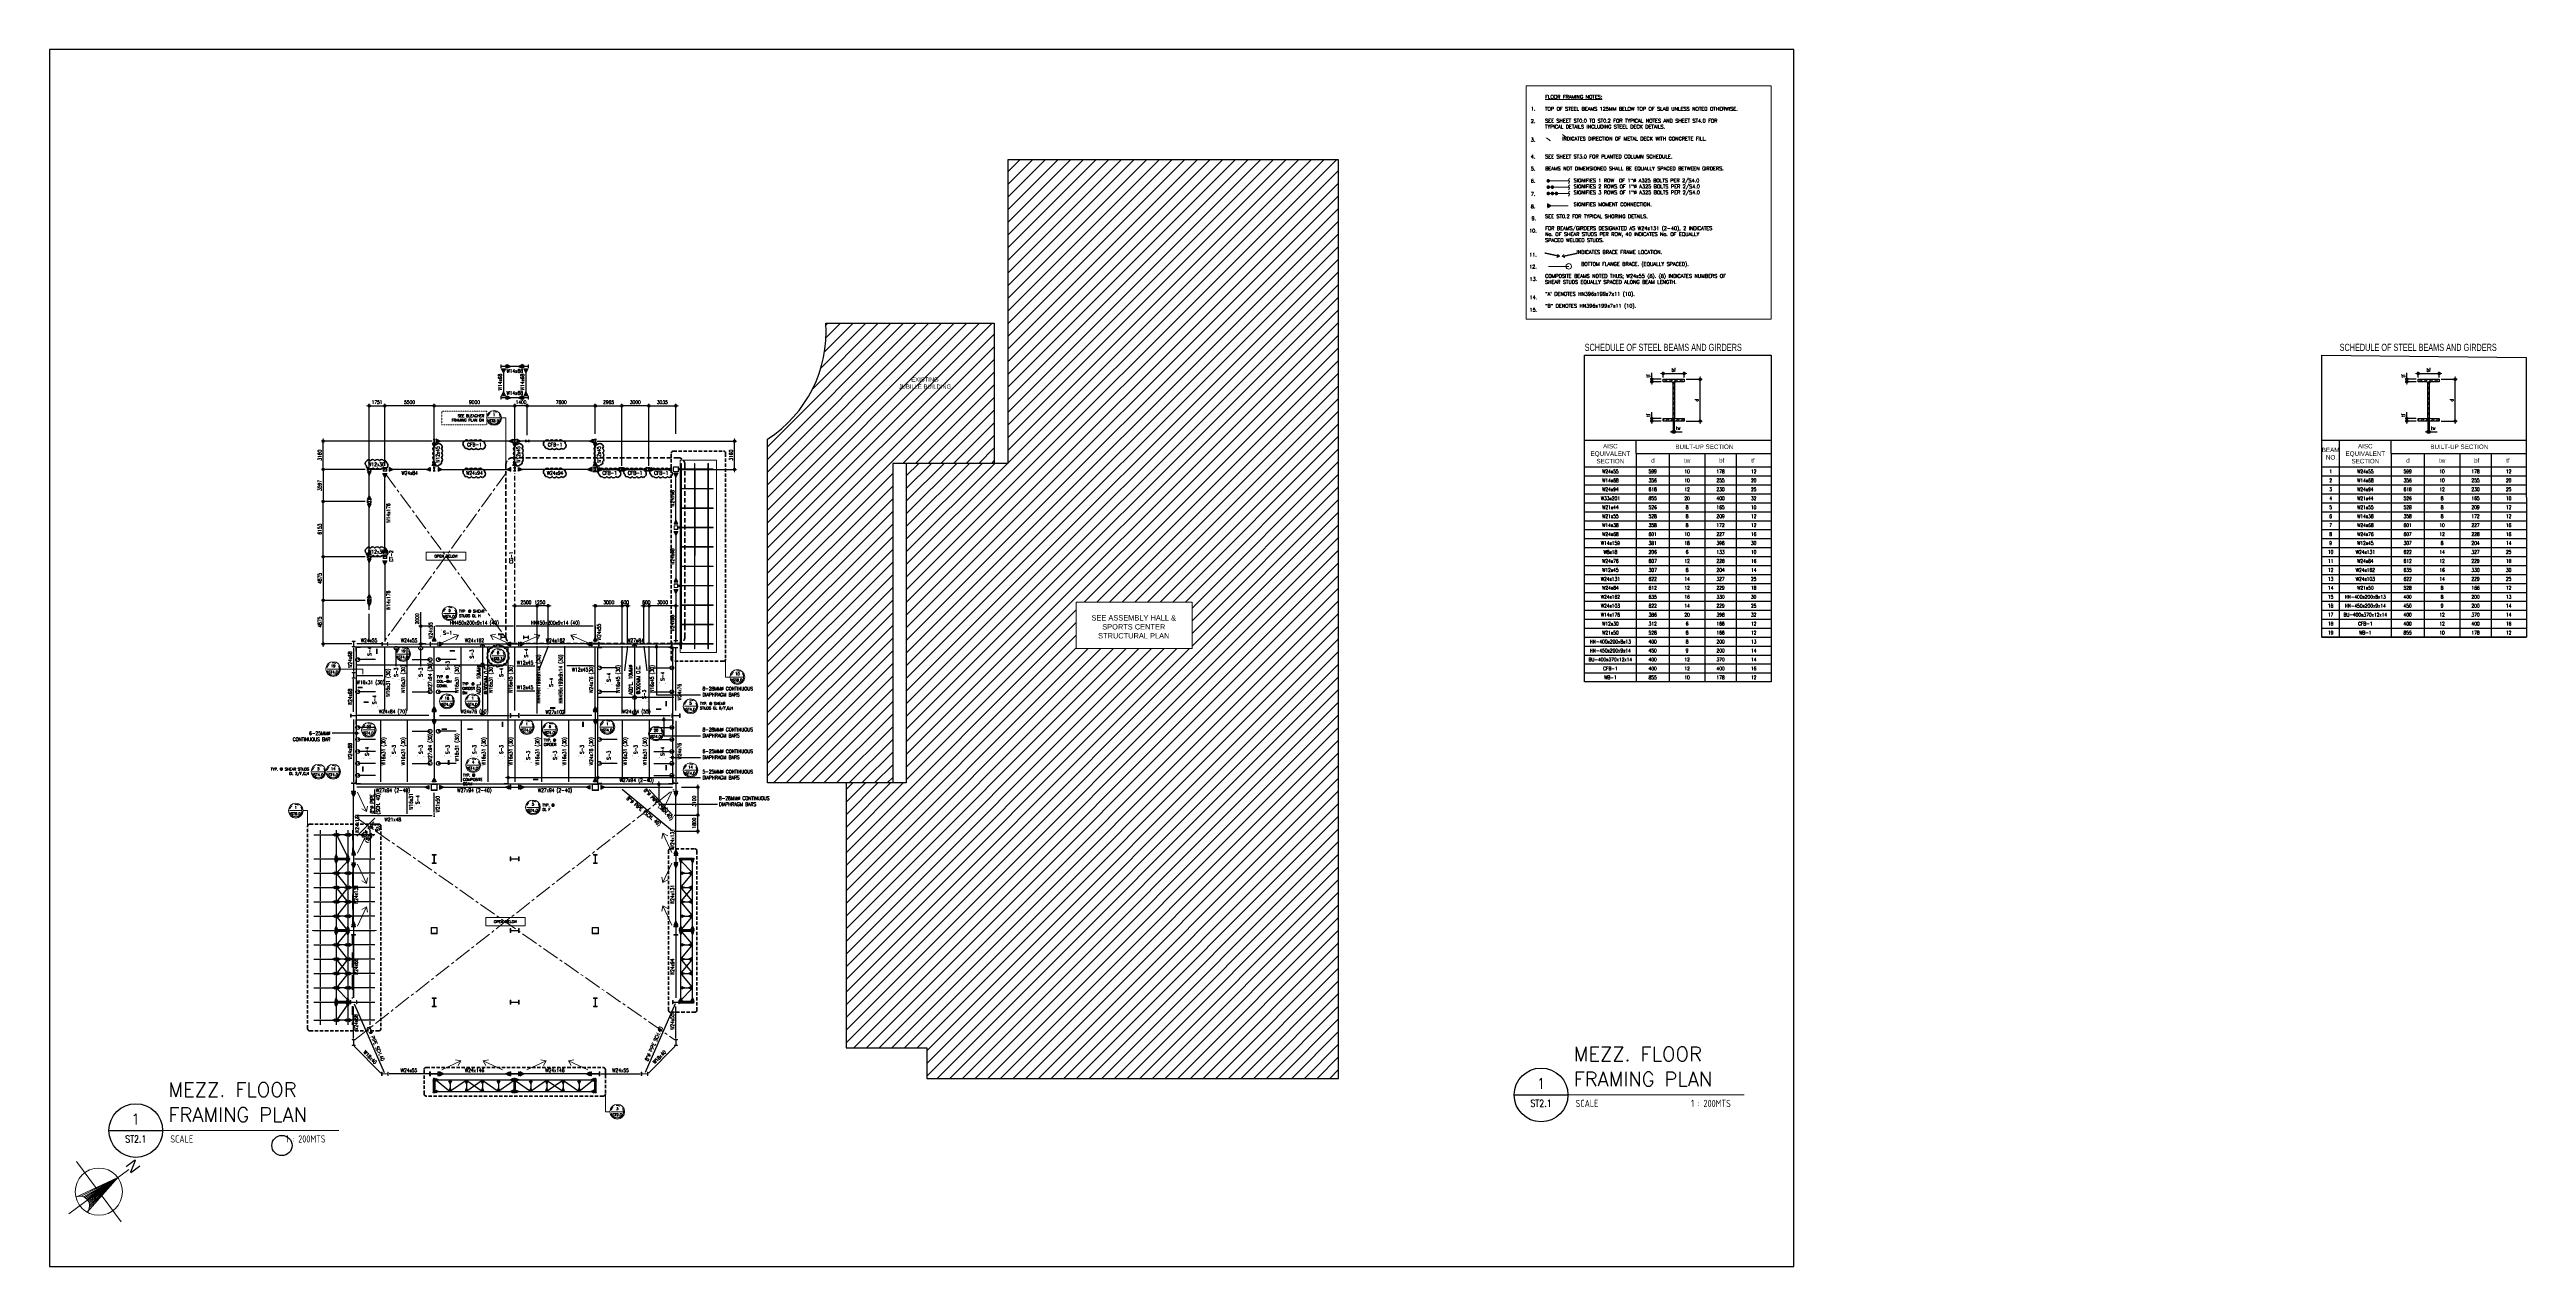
# Model space of a CAD drawing. Header units: millimetres. Extents: x 510057 to 786700, y -16030 to 119854.
import ezdxf
from ezdxf.enums import TextEntityAlignment as Align

# ---------------------------------------------------------------- set-up
doc = ezdxf.new("R2010")
doc.units = ezdxf.units.MM
doc.header["$MEASUREMENT"] = 0
for name, pattern in [('CENTER2', [28.575, 19.05, -3.175, 3.175, -3.175]), ('DASHED', [0.75, 0.5, -0.25]), ('HIDDEN', [0.375, 0.25, -0.125]), ('PHANTOM2', [1.25, 0.625, -0.125, 0.125, -0.125, 0.125, -0.125])]:
    doc.linetypes.add(name, pattern=pattern)
doc.layers.get('0').update_dxf_attribs({"lineweight": 0})
for name, color, linetype, lineweight in [('A_ARCHITECTURAL BACKGROUND', 251, 'Continuous', 5), ('A_LINE', 1, 'Continuous', 5), ('BOUNDARY', 2, 'Continuous', 30), ('COLUMN', 4, 'Continuous', 30), ('HATCH', 8, 'Continuous', 5), ('ORIENTATIONS', 252, 'Continuous', 5), ('OUTLINE', 252, 'CENTER2', 9), ('REVCLOUD', 6, 'Continuous', 40), ('S-ANNO-DIMS', 252, 'Continuous', 5), ('S-ANNO-MARK', 2, 'Continuous', 15), ('S-ANNO-NPLT', 7, 'Continuous', 15), ('S-Anno-Symb', 143, 'PHANTOM2', 15), ('S-ANNO-TEXT', 2, 'Continuous', 20), ('S-BEAM', 5, 'Continuous', 30), ('S-BEAM-IDEN', 2, 'Continuous', 9), ('S-BRACE', 2, 'Continuous', 9), ('S-BRACING', 1, 'Continuous', 13), ('S-COLS', 2, 'Continuous', 20), ('S-DETL-PATT', 9, 'Continuous', 9), ('S_DRB', 4, 'Continuous', 30), ('SPOT DETAIL', 1, 'HIDDEN', 40), ('TEXT', 2, 'Continuous', 20)]:
    doc.layers.add(name, color=color, linetype=linetype, lineweight=lineweight)
doc.layers.add('GUIDE', color=191, linetype='Continuous', plot=False)
for name, color, linetype in [('LINES', 1, 'Continuous'), ('S-CONN', 1, 'Continuous'), ('S-DETL-LN03', 3, 'Continuous'), ('TARGET-MAIN', 1, 'Continuous')]:
    doc.layers.add(name, color=color, linetype=linetype)
doc.styles.add('1', font='simplex.shx', dxfattribs={"width": 0.85, "height": 300})
doc.styles.add('ARCHITEXT', font='architxt.shx', dxfattribs={"width": 0.85})
doc.styles.add('ARIAL', font='arial.ttf')
doc.styles.add('ARIALNW', font='ARIALN.TTF')
doc.styles.add('MMTX$0$ESMX$0$X-OPTA1D', font='x-opta1d')
doc.styles.add('ROMANS1', font='ROMANS.shx', dxfattribs={"height": 0.09375})
doc.styles.add('ROMANSX', font='ROMANS.shx', dxfattribs={"height": 0.09375})
doc.styles.add('SIMPLEX', font='SIMPLEX.shx', dxfattribs={"width": 0.8, "height": 400})
doc.styles.add('TITLE1', font='HELV.shx', dxfattribs={"height": 500})
doc.dimstyles.new('DIM 200', dxfattribs={"dimtxt": 0.36, "dimasz": 0.2, "dimexe": 0.1, "dimexo": 0, "dimgap": 0.08, "dimtad": 1, "dimlfac": 2, "dimrnd": 0.005, "dimzin": 1, "dimdsep": 46, "dimtxsty": 'ARIALNW', "dimcen": 0.09, "dimclrd": 6, "dimclre": 6, "dimclrt": 13, "dimadec": 0, "dimazin": 0, "dimtfac": 1, "dimtofl": 0, "dimtmove": 2, "dimatfit": 3, "dimfxl": 1, "dimtolj": 1, "dimtzin": 0, "dimarcsym": 0})
doc.dimstyles.new('DIM_100', dxfattribs={"dimtxt": 400, "dimasz": 2, "dimexe": 100, "dimexo": 200, "dimgap": 200, "dimtad": 1, "dimdec": 0, "dimrnd": 1, "dimzin": 1, "dimdsep": 46, "dimtxsty": 'SIMPLEX', "dimblk1": 'ESCADIM_ARW', "dimblk2": 'ESCADIM_ARW', "dimsah": 1, "dimcen": 50, "dimclrd": 256, "dimclre": 256, "dimclrt": 52, "dimazin": 0, "dimtfac": 1, "dimtdec": 0, "dimtofl": 0, "dimtmove": 0, "dimatfit": 3, "dimldrblk": 'ESCADIM_ARW', "dimfxl": 1, "dimtolj": 1, "dimtzin": 0, "dimarcsym": 0})
doc.dimstyles.new('DIM_200', dxfattribs={"dimtxt": 400, "dimasz": 2, "dimexe": 200, "dimexo": 200, "dimgap": 200, "dimtad": 1, "dimdec": 0, "dimrnd": 1, "dimzin": 1, "dimdsep": 46, "dimtxsty": 'SIMPLEX', "dimblk1": 'ESCADIM_ARW', "dimblk2": 'ESCADIM_ARW', "dimsah": 1, "dimcen": 50, "dimclrd": 251, "dimclre": 251, "dimclrt": 52, "dimazin": 0, "dimtfac": 1, "dimtdec": 0, "dimtofl": 0, "dimtmove": 0, "dimatfit": 3, "dimldrblk": 'ESCADIM_ARW', "dimfxl": 1, "dimtolj": 1, "dimtzin": 0, "dimarcsym": 0})
doc.dimstyles.new('ESCA', dxfattribs={"dimtxt": 300, "dimasz": 1, "dimexe": 100, "dimexo": 100, "dimgap": 100, "dimtad": 1, "dimdec": 0, "dimrnd": 1, "dimdsep": 46, "dimtxsty": '1', "dimblk1": 'ESCADIM_ARW', "dimblk2": 'ESCADIM_ARW', "dimsah": 1, "dimcen": 50, "dimclrd": 256, "dimclre": 256, "dimclrt": 52, "dimadec": 0, "dimazin": 0, "dimtfac": 1, "dimtdec": 0, "dimtofl": 0, "dimtmove": 0, "dimatfit": 3, "dimldrblk": 'ESCADIM_ARW', "dimfxl": 1, "dimtolj": 1, "dimtzin": 0, "dimarcsym": 0})

# ---------------------------------------------------------------- blocks, each defined once
blk = doc.blocks.new('MEZZ. COLUMN LAYOUT')
at = {"layer": 'HATCH'}
h = blk.add_hatch(dxfattribs=at)
h.set_pattern_fill('ANSI31', color=256, scale=250, style=0)
h.set_pattern_definition([(45, (0.62, -44.82), (-22.097087, 22.097087), [])])
h.paths.add_polyline_path([(43820, 68820), (44180, 68820), (44180, 69180), (43820, 69180)], flags=16)
h.paths.add_polyline_path([(43800, 68800), (44200, 68800), (44200, 69200), (43800, 69200)])
h = blk.add_hatch(dxfattribs=at)
h.set_pattern_fill('ANSI31', color=256, scale=250, style=0)
h.set_pattern_definition([(45, (0.62, -6544.82), (-22.097087, 22.097087), [])])
h.paths.add_polyline_path([(43820, 62320), (44180, 62320), (44180, 62680), (43820, 62680)], flags=16)
h.paths.add_polyline_path([(43800, 62300), (44200, 62300), (44200, 62700), (43800, 62700)])
at = {"layer": 'HATCH', "ltscale": 0.05}
h = blk.add_hatch(dxfattribs=at)
h.set_pattern_fill('ANSI31', color=256, scale=250, style=0)
h.set_pattern_definition([(45, (-536014.6, 2523.98), (-22.0970869, 22.0970869), [])])
h.paths.add_polyline_path([(16700, 39700), (17300, 39700), (17300, 40300), (16700, 40300)], flags=16)
h.paths.add_polyline_path([(16650, 39650), (17350, 39650), (17350, 40350), (16650, 40350)])
h.paths.add_polyline_path([(16700, 23700), (17300, 23700), (17300, 24300), (16700, 24300)], flags=16)
h.paths.add_polyline_path([(16650, 23650), (17350, 23650), (17350, 24350), (16650, 24350)])
h.paths.add_polyline_path([(34700, 23700), (35300, 23700), (35300, 24300), (34700, 24300)], flags=16)
h.paths.add_polyline_path([(34650, 23650), (35350, 23650), (35350, 24350), (34650, 24350)])
h.paths.add_polyline_path([(34700, 39700), (35300, 39700), (35300, 40300), (34700, 40300)], flags=16)
h.paths.add_polyline_path([(34650, 39650), (35350, 39650), (35350, 40350), (34650, 40350)])
at = {"layer": 'COLUMN', "ltscale": 0.05, "elevation": 0}
for points in [[(17000, 75325), (16873, 75325), (16873, 75342), (16975, 75342, 0.4142136), (16995, 75362), (16995, 75642, 0.4142136), (16975, 75662), (16873, 75662), (16873, 75678), (17127, 75678), (17127, 75662), (17025, 75662, 0.4142136), (17005, 75642), (17005, 75362, 0.4142136), (17025, 75342), (17127, 75342), (17127, 75325), (17000, 75325)], [(26000, 75325), (25873, 75325), (25873, 75342), (25975, 75342, 0.4142136), (25995, 75362), (25995, 75642, 0.4142136), (25975, 75662), (25873, 75662), (25873, 75678), (26127, 75678), (26127, 75662), (26025, 75662, 0.4142136), (26005, 75642), (26005, 75362, 0.4142136), (26025, 75342), (26127, 75342), (26127, 75325), (26000, 75325)], [(35000, 75325), (34873, 75325), (34873, 75342), (34975, 75342, 0.4142136), (34995, 75362), (34995, 75642, 0.4142136), (34975, 75662), (34873, 75662), (34873, 75678), (35127, 75678), (35127, 75662), (35025, 75662, 0.4142136), (35005, 75642), (35005, 75362, 0.4142136), (35025, 75342), (35127, 75342), (35127, 75325), (35000, 75325)]]:
    blk.add_lwpolyline(points, format="xyb", dxfattribs=at)
at = {"layer": 'GUIDE'}
blk.add_circle((0, 0), 1129, dxfattribs=at)
at = {"layer": 'S-COLS', "elevation": 0}
for points in [[(11300, 75300), (11700, 75300), (11700, 75700), (11300, 75700)], [(11325, 75325), (11675, 75325), (11675, 75675), (11325, 75675)], [(34723, 75223), (35277, 75223), (35277, 75777), (34723, 75777)], [(34748, 75248), (35252, 75248), (35252, 75752), (34748, 75752)], [(43723, 75223), (44277, 75223), (44277, 75777), (43723, 75777)], [(43748, 75248), (44252, 75248), (44252, 75752), (43748, 75752)], [(43800, 68800), (44200, 68800), (44200, 69200), (43800, 69200)], [(43820, 68820), (44180, 68820), (44180, 69180), (43820, 69180)], [(11300, 65550), (11700, 65550), (11700, 65950), (11300, 65950)], [(11325, 65575), (11675, 65575), (11675, 65925), (11325, 65925)], [(43800, 62300), (44200, 62300), (44200, 62700), (43800, 62700)], [(43820, 62320), (44180, 62320), (44180, 62680), (43820, 62680)], [(16650, 39650), (17350, 39650), (17350, 40350), (16650, 40350)], [(16700, 39700), (17300, 39700), (17300, 40300), (16700, 40300)], [(34650, 39650), (35350, 39650), (35350, 40350), (34650, 40350)], [(34700, 39700), (35300, 39700), (35300, 40300), (34700, 40300)]]:
    blk.add_lwpolyline(points, close=True, dxfattribs=at)
at = {"layer": 'S-COLS', "ltscale": 0.5, "elevation": 0}
for points in [[(8000, 55677), (7836, 55677), (7836, 55714), (7970, 55714, 0.4142136), (7990, 55734), (7990, 56266, 0.4142136), (7970, 56286), (7836, 56286), (7836, 56323), (8164, 56323), (8164, 56286), (8030, 56286, 0.4142136), (8010, 56266), (8010, 55734, 0.4142136), (8030, 55714), (8164, 55714), (8164, 55677), (8000, 55677)], [(11165, 56000), (11165, 56167), (11213, 56167), (11213, 56033, 0.4142136), (11233, 56013), (11766, 56013, 0.4142136), (11786, 56033), (11786, 56167), (11834, 56167), (11834, 55833), (11786, 55833), (11786, 55967, 0.4142136), (11766, 55987), (11233, 55987, 0.4142136), (11213, 55967), (11213, 55833), (11165, 55833), (11165, 56000)], [(8000, 52174), (7835, 52174), (7835, 52214), (7968, 52214, 0.4142136), (7989, 52234), (7989, 52767, 0.4142136), (7968, 52787), (7835, 52787), (7835, 52827), (8165, 52827), (8165, 52787), (8031, 52787, 0.4142136), (8011, 52767), (8011, 52234, 0.4142136), (8031, 52214), (8165, 52214), (8165, 52174), (8000, 52174)], [(8339, 48000), (8339, 47831), (8286, 47831), (8286, 47965, 0.4142136), (8266, 47985), (7734, 47985, 0.4142136), (7714, 47965), (7714, 47831), (7661, 47831), (7661, 48169), (7714, 48169), (7714, 48035, 0.4142136), (7734, 48015), (8266, 48015, 0.4142136), (8286, 48035), (8286, 48169), (8339, 48169), (8339, 48000)], [(8000, 31520), (7787, 31520), (7787, 31576), (7957, 31576, 0.4142136), (7985, 31604), (7985, 32396, 0.4142136), (7957, 32424), (7787, 32424), (7787, 32480), (8214, 32480), (8214, 32424), (8044, 32424, 0.4142136), (8016, 32396), (8016, 31604, 0.4142136), (8044, 31576), (8214, 31576), (8214, 31520), (8000, 31520)], [(44000, 32457), (44206, 32457), (44206, 32399), (44037, 32399, 0.4142136), (44016, 32377), (44016, 31623, 0.4142136), (44037, 31601), (44206, 31601), (44206, 31543), (43794, 31543), (43794, 31601), (43963, 31601, 0.4142136), (43984, 31623), (43984, 32377, 0.4142136), (43963, 32399), (43794, 32399), (43794, 32457), (44000, 32457)], [(8381, 16000), (8381, 15815), (8323, 15815), (8323, 15966, 0.4142136), (8305, 15984), (7695, 15984, 0.4142136), (7677, 15966), (7677, 15815), (7619, 15815), (7619, 16185), (7677, 16185), (7677, 16034, 0.4142136), (7695, 16016), (8305, 16016, 0.4142136), (8323, 16034), (8323, 16185), (8381, 16185), (8381, 16000)], [(44381, 16000), (44381, 15815), (44323, 15815), (44323, 15966, 0.4142136), (44305, 15984), (43695, 15984, 0.4142136), (43677, 15966), (43677, 15815), (43619, 15815), (43619, 16185), (43677, 16185), (43677, 16034, 0.4142136), (43695, 16016), (44305, 16016, 0.4142136), (44323, 16034), (44323, 16185), (44381, 16185), (44381, 16000)], [(8000, 11165), (7833, 11165), (7833, 11213), (7967, 11213, 0.4142136), (7987, 11234), (7987, 11766, 0.4142136), (7967, 11786), (7833, 11786), (7833, 11834), (8167, 11834), (8167, 11786), (8033, 11786, 0.4142136), (8013, 11766), (8013, 11234, 0.4142136), (8033, 11213), (8167, 11213), (8167, 11165), (8000, 11165)], [(11124, 8000), (11124, 8183), (11177, 8183), (11177, 8033, 0.4142136), (11195, 8015), (11804, 8015, 0.4142136), (11823, 8033), (11823, 8183), (11876, 8183), (11876, 7817), (11823, 7817), (11823, 7967, 0.4142136), (11804, 7985), (11195, 7985, 0.4142136), (11177, 7967), (11177, 7817), (11124, 7817), (11124, 8000)], [(40124, 8000), (40124, 8183), (40177, 8183), (40177, 8033, 0.4142136), (40195, 8015), (40804, 8015, 0.4142136), (40823, 8033), (40823, 8183), (40876, 8183), (40876, 7817), (40823, 7817), (40823, 7967, 0.4142136), (40804, 7985), (40195, 7985, 0.4142136), (40177, 7967), (40177, 7817), (40124, 7817), (40124, 8000)]]:
    blk.add_lwpolyline(points, format="xyb", dxfattribs=at)
at = {"layer": 'S-COLS', "ltscale": 0.5}
for points in [[(17457, 56000), (17457, 55794), (17399, 55794), (17399, 55963, 0.4142136), (17377, 55984), (16623, 55984, 0.4142136), (16601, 55963), (16601, 55794), (16543, 55794), (16543, 56206), (16601, 56206), (16601, 56037, 0.4142136), (16623, 56016), (17377, 56016, 0.4142136), (17399, 56037), (17399, 56206), (17457, 56206), (17457, 56000)], [(35417, 56000), (35417, 55804), (35360, 55804), (35360, 55965, 0.4142136), (35340, 55984), (34660, 55984, 0.4142136), (34640, 55965), (34640, 55804), (34583, 55804), (34583, 56196), (34640, 56196), (34640, 56035, 0.4142136), (34660, 56016), (35340, 56016, 0.4142136), (35360, 56035), (35360, 56196), (35417, 56196), (35417, 56000)], [(17000, 47494), (16779, 47494), (16779, 47576), (16948, 47576, 0.4142136), (16977, 47605), (16977, 48395, 0.4142136), (16948, 48424), (16779, 48424), (16779, 48506), (17221, 48506), (17221, 48424), (17052, 48424, 0.4142136), (17023, 48395), (17023, 47605, 0.4142136), (17052, 47576), (17221, 47576), (17221, 47494), (17000, 47494)], [(26506, 48000), (26506, 47779), (26424, 47779), (26424, 47948, 0.4142136), (26395, 47977), (25605, 47977, 0.4142136), (25576, 47948), (25576, 47779), (25494, 47779), (25494, 48221), (25576, 48221), (25576, 48052, 0.4142136), (25605, 48023), (26395, 48023, 0.4142136), (26424, 48052), (26424, 48221), (26506, 48221), (26506, 48000)], [(35000, 47494), (34779, 47494), (34779, 47576), (34948, 47576, 0.4142136), (34977, 47605), (34977, 48395, 0.4142136), (34948, 48424), (34779, 48424), (34779, 48506), (35221, 48506), (35221, 48424), (35052, 48424, 0.4142136), (35023, 48395), (35023, 47605, 0.4142136), (35052, 47576), (35221, 47576), (35221, 47494), (35000, 47494)], [(44469, 47999), (44469, 47790), (44400, 47790), (44400, 47959, 0.4142136), (44380, 47979), (43623, 47979, 0.4142136), (43603, 47959), (43603, 47790), (43534, 47790), (43534, 48208), (43603, 48208), (43603, 48038, 0.4142136), (43623, 48018), (44380, 48018, 0.4142136), (44400, 48038), (44400, 48208), (44469, 48208), (44469, 47999)], [(26506, 40000), (26506, 39779), (26424, 39779), (26424, 39948, 0.4142136), (26395, 39977), (25605, 39977, 0.4142136), (25576, 39948), (25576, 39779), (25494, 39779), (25494, 40221), (25576, 40221), (25576, 40052, 0.4142136), (25605, 40023), (26395, 40023, 0.4142136), (26424, 40052), (26424, 40221), (26506, 40221), (26506, 40000)], [(17000, 36723), (16917, 36723), (16917, 36735), (16984, 36735, 0.4142136), (16997, 36747), (16997, 37013, 0.4142136), (16984, 37026), (16917, 37026), (16917, 37037), (17083, 37037), (17083, 37026), (17016, 37026, 0.4142136), (17003, 37013), (17003, 36747, 0.4142136), (17016, 36735), (17083, 36735), (17083, 36723), (17000, 36723)], [(44000, 11165), (43833, 11165), (43833, 11213), (43967, 11213, 0.4142136), (43987, 11234), (43987, 11766, 0.4142136), (43967, 11786), (43833, 11786), (43833, 11834), (44167, 11834), (44167, 11786), (44033, 11786, 0.4142136), (44013, 11766), (44013, 11234, 0.4142136), (44033, 11213), (44167, 11213), (44167, 11165), (44000, 11165)]]:
    blk.add_lwpolyline(points, format="xyb", dxfattribs=at)
at = {"layer": 'S-COLS'}
for points in [[(25494, 56000), (25494, 56221), (25576, 56221), (25576, 56052, 0.4142136), (25605, 56023), (26395, 56023, 0.4142136), (26424, 56052), (26424, 56221), (26506, 56221), (26506, 55779), (26424, 55779), (26424, 55948, 0.4142136), (26395, 55977), (25605, 55977, 0.4142136), (25576, 55948), (25576, 55779), (25494, 55779), (25494, 56000)], [(17000, 31494), (16779, 31494), (16779, 31576), (16948, 31576, 0.4142136), (16977, 31605), (16977, 32395, 0.4142136), (16948, 32424), (16779, 32424), (16779, 32506), (17221, 32506), (17221, 32424), (17052, 32424, 0.4142136), (17023, 32395), (17023, 31605, 0.4142136), (17052, 31576), (17221, 31576), (17221, 31494), (17000, 31494)], [(26506, 32000), (26506, 31779), (26424, 31779), (26424, 31948, 0.4142136), (26395, 31977), (25605, 31977, 0.4142136), (25576, 31948), (25576, 31779), (25494, 31779), (25494, 32221), (25576, 32221), (25576, 32052, 0.4142136), (25605, 32023), (26395, 32023, 0.4142136), (26424, 32052), (26424, 32221), (26506, 32221), (26506, 32000)], [(35000, 31494), (34779, 31494), (34779, 31576), (34948, 31576, 0.4142136), (34977, 31605), (34977, 32395, 0.4142136), (34948, 32424), (34779, 32424), (34779, 32506), (35221, 32506), (35221, 32424), (35052, 32424, 0.4142136), (35023, 32395), (35023, 31605, 0.4142136), (35052, 31576), (35221, 31576), (35221, 31494), (35000, 31494)], [(26506, 24000), (26506, 23779), (26424, 23779), (26424, 23948, 0.4142136), (26395, 23977), (25605, 23977, 0.4142136), (25576, 23948), (25576, 23779), (25494, 23779), (25494, 24221), (25576, 24221), (25576, 24052, 0.4142136), (25605, 24023), (26395, 24023, 0.4142136), (26424, 24052), (26424, 24221), (26506, 24221), (26506, 24000)], [(44000, 23494), (43779, 23494), (43779, 23576), (43948, 23576, 0.4142136), (43977, 23605), (43977, 24395, 0.4142136), (43948, 24424), (43779, 24424), (43779, 24506), (44221, 24506), (44221, 24424), (44052, 24424, 0.4142136), (44023, 24395), (44023, 23605, 0.4142136), (44052, 23576), (44221, 23576), (44221, 23494), (44000, 23494)], [(17000, 15494), (16779, 15494), (16779, 15576), (16948, 15576, 0.4142136), (16977, 15605), (16977, 16395, 0.4142136), (16948, 16424), (16779, 16424), (16779, 16506), (17221, 16506), (17221, 16424), (17052, 16424, 0.4142136), (17023, 16395), (17023, 15605, 0.4142136), (17052, 15576), (17221, 15576), (17221, 15494), (17000, 15494)], [(26506, 16000), (26506, 15779), (26424, 15779), (26424, 15948, 0.4142136), (26395, 15977), (25605, 15977, 0.4142136), (25576, 15948), (25576, 15779), (25494, 15779), (25494, 16221), (25576, 16221), (25576, 16052, 0.4142136), (25605, 16023), (26395, 16023, 0.4142136), (26424, 16052), (26424, 16221), (26506, 16221), (26506, 16000)], [(35000, 15494), (34779, 15494), (34779, 15576), (34948, 15576, 0.4142136), (34977, 15605), (34977, 16395, 0.4142136), (34948, 16424), (34779, 16424), (34779, 16506), (35221, 16506), (35221, 16424), (35052, 16424, 0.4142136), (35023, 16395), (35023, 15605, 0.4142136), (35052, 15576), (35221, 15576), (35221, 15494), (35000, 15494)], [(16494, 8000), (16494, 8221), (16576, 8221), (16576, 8052, 0.4142136), (16605, 8023), (17395, 8023, 0.4142136), (17424, 8052), (17424, 8221), (17506, 8221), (17506, 7779), (17424, 7779), (17424, 7948, 0.4142136), (17395, 7977), (16605, 7977, 0.4142136), (16576, 7948), (16576, 7779), (16494, 7779), (16494, 8000)], [(26506, 8000), (26506, 7779), (26424, 7779), (26424, 7948, 0.4142136), (26395, 7977), (25605, 7977, 0.4142136), (25576, 7948), (25576, 7779), (25494, 7779), (25494, 8221), (25576, 8221), (25576, 8052, 0.4142136), (25605, 8023), (26395, 8023, 0.4142136), (26424, 8052), (26424, 8221), (26506, 8221), (26506, 8000)], [(35506, 8000), (35506, 7779), (35424, 7779), (35424, 7948, 0.4142136), (35395, 7977), (34605, 7977, 0.4142136), (34576, 7948), (34576, 7779), (34494, 7779), (34494, 8221), (34576, 8221), (34576, 8052, 0.4142136), (34605, 8023), (35395, 8023, 0.4142136), (35424, 8052), (35424, 8221), (35506, 8221), (35506, 8000)]]:
    blk.add_lwpolyline(points, format="xyb", dxfattribs=at)
at = {"layer": 'S-COLS', "elevation": 0}
for points in [[(44506, 56000), (44506, 55779), (44424, 55779), (44424, 55948, 0.4142136), (44395, 55977), (43605, 55977, 0.4142136), (43576, 55948), (43576, 55779), (43494, 55779), (43494, 56221), (43576, 56221), (43576, 56052, 0.4142136), (43605, 56023), (44395, 56023, 0.4142136), (44424, 56052), (44424, 56221), (44506, 56221), (44506, 56000)], [(8000, 39494), (7779, 39494), (7779, 39576), (7948, 39576, 0.4142136), (7977, 39605), (7977, 40395, 0.4142136), (7948, 40424), (7779, 40424), (7779, 40506), (8221, 40506), (8221, 40424), (8052, 40424, 0.4142136), (8023, 40395), (8023, 39605, 0.4142136), (8052, 39576), (8221, 39576), (8221, 39494), (8000, 39494)], [(44001, 39493), (43780, 39493), (43780, 39575), (43950, 39575, 0.4142136), (43979, 39604), (43979, 40393, 0.4142136), (43950, 40423), (43780, 40423), (43780, 40505), (44222, 40505), (44222, 40423), (44053, 40423, 0.4142136), (44024, 40393), (44024, 39604, 0.4142136), (44053, 39575), (44222, 39575), (44222, 39493), (44001, 39493)], [(8000, 23494), (7779, 23494), (7779, 23576), (7948, 23576, 0.4142136), (7977, 23605), (7977, 24395, 0.4142136), (7948, 24424), (7779, 24424), (7779, 24506), (8221, 24506), (8221, 24424), (8052, 24424, 0.4142136), (8023, 24395), (8023, 23605, 0.4142136), (8052, 23576), (8221, 23576), (8221, 23494), (8000, 23494)]]:
    blk.add_lwpolyline(points, format="xyb", dxfattribs=at)
at = {"layer": 'S-COLS'}
for points in [[(16650, 23650), (17350, 23650), (17350, 24350), (16650, 24350)], [(16700, 23700), (17300, 23700), (17300, 24300), (16700, 24300)], [(34650, 23650), (35350, 23650), (35350, 24350), (34650, 24350)], [(34700, 23700), (35300, 23700), (35300, 24300), (34700, 24300)]]:
    blk.add_lwpolyline(points, close=True, dxfattribs=at)
blk = doc.blocks.new('TARGET-DWGLABEL')
at = {"layer": 'TARGET-MAIN'}
blk.add_line((-7.5, 0), (7.5, 0), dxfattribs=at)
blk.add_circle((0, 0), 7.5, dxfattribs=at)
at = {"layer": 'TARGET-MAIN', "color": 2, "style": 'ARCHITEXT', "width": 0.85}
blk.add_text('SCALE', height=2, dxfattribs=at).set_placement((9.66, -2.36), align=Align.MIDDLE_LEFT)
at = {"layer": 'TARGET-MAIN', "color": 6, "style": 'ARCHITEXT', "width": 0.85}
blk.add_attdef('DRAWING_TITLE', text='', height=5, dxfattribs=at).set_placement((9.08, 4.41), align=Align.MIDDLE_LEFT)
at = {"layer": 'TARGET-MAIN', "color": 4, "style": 'ARCHITEXT', "width": 0.85}
blk.add_attdef('DWG_NO.', text='', height=3, dxfattribs=at).set_placement((0, 3.17), align=Align.MIDDLE_CENTER)
at = {"layer": 'TARGET-MAIN', "color": 3, "style": 'ARCHITEXT', "width": 0.85}
blk.add_attdef('SHT_NO.', text='', height=2, dxfattribs=at).set_placement((-0.02, -2.36), align=Align.MIDDLE_CENTER)
at = {"layer": 'TARGET-MAIN', "color": 2, "style": 'ARCHITEXT', "width": 0.85}
blk.add_attdef('SCALE', text='', height=2, dxfattribs=at).set_placement((69.6, -2.36), align=Align.MIDDLE_RIGHT)
blk = doc.blocks.new('Bubble')
at = {"layer": 'S-ANNO-NPLT'}
blk.add_circle((0, 0), 0.261, dxfattribs=at)
at = {"layer": 'S-Anno-Symb', "color": 0}
blk.add_line((-0.219, 0), (0.219, 0), dxfattribs=at)
blk.add_circle((0, 0), 0.219, dxfattribs=at)
at = {"layer": 'S-Anno-Symb', "style": 'ROMANSX'}
for tag, p in [('1', (0, 0.109)), ('S1', (0, -0.109))]:
    blk.add_attdef(tag, text='', height=0.0937, dxfattribs=at).set_placement(p, align=Align.MIDDLE_CENTER)
at = {"layer": 'S-Anno-Symb', "style": 'ROMANSX', "width": 1.018385, "flags": 8}
blk.add_attdef('LONG', text='', height=0.0937, dxfattribs=at).set_placement((-0.18, -0.125), (0.18, -0.125), align=Align.FIT)
blk = doc.blocks.new('ORIENTATION')
at = {"layer": 'ORIENTATIONS', "color": 7, "linetype": 'Continuous'}
for p, q in [((-2490, 3352), (2490, -3352)), ((-3352, -2490), (3352, 2490))]:
    blk.add_line(p, q, dxfattribs=at)
at = {"layer": 'ORIENTATIONS', "color": 2, "linetype": 'Continuous'}
for q in [(-2569, -599), (-1315, -2286)]:
    blk.add_line((2117, 1573), q, dxfattribs=at)
at = {"layer": 'ORIENTATIONS', "color": 8, "linetype": 'Continuous'}
for q in [(-1970, -509), (-1730, -571), (-1556, -658), (-1418, -758), (-1305, -871), (-1211, -997), (-1136, -1138), (-1079, -1300), (-1057, -1738), (-1047, -1491)]:
    blk.add_line((2117, 1573), q, dxfattribs=at)
at = {"layer": 'ORIENTATIONS', "color": 7, "linetype": 'Continuous'}
blk.add_circle((0, 0), 2638, dxfattribs=at)
at = {"layer": 'ORIENTATIONS', "color": 2, "linetype": 'Continuous'}
blk.add_arc((-2117, -1573), 1074, 318.34491, 114.85983, dxfattribs=at)
at = {"layer": 'ORIENTATIONS', "color": 3, "style": 'ARIAL'}
blk.add_text('N', height=1293, rotation=306.60237, dxfattribs=at).set_placement((3818, 2833), align=Align.MIDDLE)
blk = doc.blocks.new('ESCADIM_ARW')
at = {"color": 7}
blk.add_line((-150, 0), (150, 0), dxfattribs=at)
blk.add_circle((0, 0), 75, dxfattribs=at)
blk = doc.blocks.new('*D9')
at = {"color": 251, "lineweight": -2, "ltscale": 0.05, "transparency": 16777216}
for p, q in [((571015, 53676), (571015, 57926)), ((571017, 57726), (574013, 57726)), ((574015, 53429), (574015, 57926))]:
    blk.add_line(p, q, dxfattribs=at)
at = {"layer": 'Defpoints', "color": 0, "ltscale": 0.05, "transparency": 16777216}
for p in [(574015, 57726), (571015, 53476, 0), (574015, 53229)]:
    blk.add_point(p, dxfattribs=at)
at = {"color": 251, "lineweight": -2, "ltscale": 0.05, "transparency": 16777216, "xscale": 2, "yscale": 2, "zscale": 2, "rotation": 180}
blk.add_blockref('ESCADIM_ARW', (571015, 57726), dxfattribs=at)
at = {"color": 251, "lineweight": -2, "ltscale": 0.05, "transparency": 16777216, "xscale": 2, "yscale": 2, "zscale": 2}
blk.add_blockref('ESCADIM_ARW', (574015, 57726), dxfattribs=at)
at = {"color": 52, "ltscale": 0.05, "transparency": 16777216, "insert": (572515, 58126), "char_height": 400, "attachment_point": 5, "style": 'SIMPLEX'}
blk.add_mtext('\\A1;3000', dxfattribs=at)
blk = doc.blocks.new('*D10')
at = {"color": 251, "lineweight": -2, "ltscale": 0.05, "transparency": 16777216}
for p, q in [((574015, 53429), (574015, 57926)), ((574613, 57726), (574017, 57726)), ((574615, 53429), (574615, 57926))]:
    blk.add_line(p, q, dxfattribs=at)
at = {"layer": 'Defpoints', "color": 0, "ltscale": 0.05, "transparency": 16777216}
for p in [(574015, 57726), (574015, 53229), (574615, 53229)]:
    blk.add_point(p, dxfattribs=at)
at = {"color": 251, "lineweight": -2, "ltscale": 0.05, "transparency": 16777216, "xscale": 2, "yscale": 2, "zscale": 2, "rotation": 180}
blk.add_blockref('ESCADIM_ARW', (574015, 57726), dxfattribs=at)
at = {"color": 251, "lineweight": -2, "ltscale": 0.05, "transparency": 16777216, "xscale": 2, "yscale": 2, "zscale": 2}
blk.add_blockref('ESCADIM_ARW', (574615, 57726), dxfattribs=at)
at = {"color": 52, "ltscale": 0.05, "transparency": 16777216, "insert": (574315, 58126), "char_height": 400, "attachment_point": 5, "style": 'SIMPLEX'}
blk.add_mtext('\\A1;600', dxfattribs=at)
blk = doc.blocks.new('*D11')
at = {"color": 251, "lineweight": -2, "ltscale": 0.05, "transparency": 16777216}
for p, q in [((577015, 53429), (577015, 57926)), ((580013, 57726), (577017, 57726)), ((580015, 53676), (580015, 57926))]:
    blk.add_line(p, q, dxfattribs=at)
at = {"layer": 'Defpoints', "color": 0, "ltscale": 0.05, "transparency": 16777216}
for p in [(577015, 57726), (577015, 53229), (580015, 53476, 0)]:
    blk.add_point(p, dxfattribs=at)
at = {"color": 251, "lineweight": -2, "ltscale": 0.05, "transparency": 16777216, "xscale": 2, "yscale": 2, "zscale": 2, "rotation": 180}
blk.add_blockref('ESCADIM_ARW', (577015, 57726), dxfattribs=at)
at = {"color": 251, "lineweight": -2, "ltscale": 0.05, "transparency": 16777216, "xscale": 2, "yscale": 2, "zscale": 2}
blk.add_blockref('ESCADIM_ARW', (580015, 57726), dxfattribs=at)
at = {"color": 52, "ltscale": 0.05, "transparency": 16777216, "insert": (578515, 58126), "char_height": 400, "attachment_point": 5, "style": 'SIMPLEX'}
blk.add_mtext('\\A1;3000', dxfattribs=at)
blk = doc.blocks.new('*D12')
at = {"color": 251, "lineweight": -2, "ltscale": 0.05, "transparency": 16777216}
for p, q in [((576415, 53429), (576415, 57926)), ((576417, 57726), (577013, 57726)), ((577015, 53429), (577015, 57926))]:
    blk.add_line(p, q, dxfattribs=at)
at = {"layer": 'Defpoints', "color": 0, "ltscale": 0.05, "transparency": 16777216}
for p in [(577015, 57726), (576415, 53229), (577015, 53229)]:
    blk.add_point(p, dxfattribs=at)
at = {"color": 251, "lineweight": -2, "ltscale": 0.05, "transparency": 16777216, "xscale": 2, "yscale": 2, "zscale": 2, "rotation": 180}
blk.add_blockref('ESCADIM_ARW', (576415, 57726), dxfattribs=at)
at = {"color": 251, "lineweight": -2, "ltscale": 0.05, "transparency": 16777216, "xscale": 2, "yscale": 2, "zscale": 2}
blk.add_blockref('ESCADIM_ARW', (577015, 57726), dxfattribs=at)
at = {"color": 52, "ltscale": 0.05, "transparency": 16777216, "insert": (576715, 58126), "char_height": 400, "attachment_point": 5, "style": 'SIMPLEX'}
blk.add_mtext('\\A1;600', dxfattribs=at)
blk = doc.blocks.new('*D13')
at = {"color": 251, "lineweight": -2, "ltscale": 0.05, "transparency": 16777216}
for p, q in [((562015, 53676), (562015, 57926)), ((562017, 57726), (564513, 57726)), ((564515, 53429), (564515, 57926))]:
    blk.add_line(p, q, dxfattribs=at)
at = {"layer": 'Defpoints', "color": 0, "ltscale": 0.05, "transparency": 16777216}
for p in [(564515, 57726), (562015, 53476, 0), (564515, 53229)]:
    blk.add_point(p, dxfattribs=at)
at = {"color": 251, "lineweight": -2, "ltscale": 0.05, "transparency": 16777216, "xscale": 2, "yscale": 2, "zscale": 2, "rotation": 180}
blk.add_blockref('ESCADIM_ARW', (562015, 57726), dxfattribs=at)
at = {"color": 251, "lineweight": -2, "ltscale": 0.05, "transparency": 16777216, "xscale": 2, "yscale": 2, "zscale": 2}
blk.add_blockref('ESCADIM_ARW', (564515, 57726), dxfattribs=at)
at = {"color": 52, "ltscale": 0.05, "transparency": 16777216, "insert": (563265, 58126), "char_height": 400, "attachment_point": 5, "style": 'SIMPLEX'}
blk.add_mtext('\\A1;2500', dxfattribs=at)
blk = doc.blocks.new('*D14')
at = {"color": 251, "lineweight": -2, "ltscale": 0.05, "transparency": 16777216}
for p, q in [((564515, 53429), (564515, 57926)), ((565763, 57726), (564517, 57726)), ((565765, 53429), (565765, 57926))]:
    blk.add_line(p, q, dxfattribs=at)
at = {"layer": 'Defpoints', "color": 0, "ltscale": 0.05, "transparency": 16777216}
for p in [(564515, 57726), (564515, 53229), (565765, 53229)]:
    blk.add_point(p, dxfattribs=at)
at = {"color": 251, "lineweight": -2, "ltscale": 0.05, "transparency": 16777216, "xscale": 2, "yscale": 2, "zscale": 2, "rotation": 180}
blk.add_blockref('ESCADIM_ARW', (564515, 57726), dxfattribs=at)
at = {"color": 251, "lineweight": -2, "ltscale": 0.05, "transparency": 16777216, "xscale": 2, "yscale": 2, "zscale": 2}
blk.add_blockref('ESCADIM_ARW', (565765, 57726), dxfattribs=at)
at = {"color": 52, "ltscale": 0.05, "transparency": 16777216, "insert": (564815, 58126), "char_height": 400, "attachment_point": 5, "style": 'SIMPLEX'}
blk.add_mtext('\\A1;1250', dxfattribs=at)
blk = doc.blocks.new('_Open90')
at = {"color": 0, "linetype": 'ByBlock', "lineweight": -2}
for p, q in [((0, 0), (-1, 0)), ((-0.5, 0.5), (0, 0)), ((0, 0), (-0.5, -0.5))]:
    blk.add_line(p, q, dxfattribs=at)
blk = doc.blocks.new('*D15')
at = {"lineweight": -2, "ltscale": 0.5, "transparency": 16777216}
blk.add_line((558415, 52976), (558415, 45978), dxfattribs=at)
at = {"layer": 'Defpoints', "color": 0, "ltscale": 0.5, "transparency": 16777216}
for p in [(558415, 53476, 0), (558415, 45478, 0), (558415, 45478)]:
    blk.add_point(p, dxfattribs=at)
at = {"lineweight": -2, "ltscale": 0.5, "transparency": 16777216, "xscale": 500, "yscale": 500, "zscale": 500}
for p, rotation in [((558415, 53476), 90), ((558415, 45478), 270)]:
    blk.add_blockref('_Open90', p, dxfattribs=dict(at, rotation=rotation))
at = {"color": 52, "ltscale": 0.5, "transparency": 16777216, "char_height": 400, "attachment_point": 5, "rotation": 90, "style": 'SIMPLEX'}
for s, insert in [("\\A1;ADD'L. 10MM%%C", (557977, 49477)), ('\\A1;@300MM O.C. ', (558815, 49477))]:
    blk.add_mtext(s, dxfattribs=dict(at, insert=insert))
blk = doc.blocks.new('*D16')
at = {"lineweight": -2, "ltscale": 0.5, "transparency": 16777216}
blk.add_line((575406, 52977), (575406, 45977), dxfattribs=at)
at = {"layer": 'Defpoints', "color": 0, "ltscale": 0.5, "transparency": 16777216}
for p in [(575406, 53477, 0), (575406, 45477, 0), (575406, 45477)]:
    blk.add_point(p, dxfattribs=at)
at = {"lineweight": -2, "ltscale": 0.5, "transparency": 16777216, "xscale": 500, "yscale": 500, "zscale": 500}
for p, rotation in [((575406, 53477), 90), ((575406, 45477), 270)]:
    blk.add_blockref('_Open90', p, dxfattribs=dict(at, rotation=rotation))
at = {"color": 52, "ltscale": 0.5, "transparency": 16777216, "char_height": 400, "attachment_point": 5, "rotation": 90, "style": 'SIMPLEX'}
for s, insert in [("\\A1;ADD'L. 10MM%%C", (574968, 49477)), ('\\A1;@300MM O.C. ', (575806, 49477))]:
    blk.add_mtext(s, dxfattribs=dict(at, insert=insert))
blk = doc.blocks.new('*D17')
at = {"layer": 'Defpoints', "color": 0, "ltscale": 0.05, "transparency": 16777216}
for p in [(580457, 37476, 0), (579634, 34376, 0), (582457, 34376)]:
    blk.add_point(p, dxfattribs=at)
at = {"layer": 'S-ANNO-DIMS', "color": 251, "lineweight": -2, "ltscale": 0.05, "transparency": 16777216}
for p, q in [((580657, 37476), (582657, 37476)), ((582457, 37474), (582457, 34378)), ((579834, 34376), (582657, 34376))]:
    blk.add_line(p, q, dxfattribs=at)
at = {"layer": 'S-ANNO-DIMS', "color": 251, "lineweight": -2, "ltscale": 0.05, "transparency": 16777216, "xscale": 2, "yscale": 2, "zscale": 2}
for p, rotation in [((582457, 37476), 90), ((582457, 34376), 270)]:
    blk.add_blockref('ESCADIM_ARW', p, dxfattribs=dict(at, rotation=rotation))
at = {"layer": 'S-ANNO-DIMS', "color": 52, "ltscale": 0.05, "transparency": 16777216, "insert": (582057, 35926), "char_height": 400, "attachment_point": 5, "rotation": 90, "style": 'SIMPLEX'}
blk.add_mtext('\\A1;3100', dxfattribs=at)
blk = doc.blocks.new('*D18')
at = {"layer": 'Defpoints', "color": 0, "ltscale": 0.05, "transparency": 16777216}
for p in [(579634, 34376, 0), (582457, 34376), (579634, 32576, 0)]:
    blk.add_point(p, dxfattribs=at)
at = {"layer": 'S-ANNO-DIMS', "color": 251, "lineweight": -2, "ltscale": 0.05, "transparency": 16777216}
for p, q in [((579834, 34376), (582657, 34376)), ((582457, 32578), (582457, 34374)), ((579834, 32576), (582657, 32576))]:
    blk.add_line(p, q, dxfattribs=at)
at = {"layer": 'S-ANNO-DIMS', "color": 251, "lineweight": -2, "ltscale": 0.05, "transparency": 16777216, "xscale": 2, "yscale": 2, "zscale": 2}
for p, rotation in [((582457, 34376), 90), ((582457, 32576), 270)]:
    blk.add_blockref('ESCADIM_ARW', p, dxfattribs=dict(at, rotation=rotation))
at = {"layer": 'S-ANNO-DIMS', "color": 52, "ltscale": 0.05, "transparency": 16777216, "insert": (582057, 33476), "char_height": 400, "attachment_point": 5, "rotation": 90, "style": 'SIMPLEX'}
blk.add_mtext('\\A1;1800', dxfattribs=at)
blk = doc.blocks.new('*D19')
at = {"color": 251, "lineweight": -2, "ltscale": 0.05, "transparency": 16777216}
for p, q in [((552815, 55476), (551315, 55476)), ((551515, 55476), (551515, 57047)), ((551515, 53478), (551515, 55474)), ((552083, 53476), (551315, 53476))]:
    blk.add_line(p, q, dxfattribs=at)
at = {"layer": 'Defpoints', "color": 0, "ltscale": 0.05, "transparency": 16777216}
for p in [(553015, 55476, 0), (551515, 53476), (552283, 53476, 0)]:
    blk.add_point(p, dxfattribs=at)
at = {"color": 251, "lineweight": -2, "ltscale": 0.05, "transparency": 16777216, "xscale": 2, "yscale": 2, "zscale": 2}
for p, rotation in [((551515, 55476), 90), ((551515, 53476), 270)]:
    blk.add_blockref('ESCADIM_ARW', p, dxfattribs=dict(at, rotation=rotation))
at = {"color": 52, "ltscale": 0.05, "transparency": 16777216, "insert": (551115, 56283), "char_height": 400, "attachment_point": 5, "rotation": 90, "style": 'SIMPLEX'}
blk.add_mtext('\\A1;2000', dxfattribs=at)
blk = doc.blocks.new('*D20')
at = {"color": 251, "lineweight": -2, "ltscale": 0.5, "transparency": 16777216}
for p, q in [((553015, 72924), (553015, 80278)), ((562015, 72924), (562015, 80278)), ((553017, 80078), (562013, 80078))]:
    blk.add_line(p, q, dxfattribs=at)
at = {"layer": 'Defpoints', "color": 0, "ltscale": 0.5, "transparency": 16777216}
for p in [(562015, 80078), (553015, 72724, 0), (562015, 72724, 0)]:
    blk.add_point(p, dxfattribs=at)
at = {"color": 251, "lineweight": -2, "ltscale": 0.5, "transparency": 16777216, "xscale": 2, "yscale": 2, "zscale": 2, "rotation": 180}
blk.add_blockref('ESCADIM_ARW', (553015, 80078), dxfattribs=at)
at = {"color": 251, "lineweight": -2, "ltscale": 0.5, "transparency": 16777216, "xscale": 2, "yscale": 2, "zscale": 2}
blk.add_blockref('ESCADIM_ARW', (562015, 80078), dxfattribs=at)
at = {"color": 52, "ltscale": 0.5, "transparency": 16777216, "insert": (557515, 80478), "char_height": 400, "attachment_point": 5, "style": 'SIMPLEX'}
blk.add_mtext('\\A1;{\\W0.8;9000}', dxfattribs=at)
blk = doc.blocks.new('*D21')
at = {"color": 251, "lineweight": -2, "ltscale": 0.5, "transparency": 16777216}
for p, q in [((562015, 72924), (562015, 80278)), ((563415, 76781), (563415, 80278)), ((563413, 80078), (562017, 80078))]:
    blk.add_line(p, q, dxfattribs=at)
at = {"layer": 'Defpoints', "color": 0, "ltscale": 0.5, "transparency": 16777216}
for p in [(562015, 80078), (563415, 76581, 0), (562015, 72724, 0)]:
    blk.add_point(p, dxfattribs=at)
at = {"color": 251, "lineweight": -2, "ltscale": 0.5, "transparency": 16777216, "xscale": 2, "yscale": 2, "zscale": 2, "rotation": 180}
blk.add_blockref('ESCADIM_ARW', (562015, 80078), dxfattribs=at)
at = {"color": 251, "lineweight": -2, "ltscale": 0.5, "transparency": 16777216, "xscale": 2, "yscale": 2, "zscale": 2}
blk.add_blockref('ESCADIM_ARW', (563415, 80078), dxfattribs=at)
at = {"color": 52, "ltscale": 0.5, "transparency": 16777216, "insert": (562715, 80478), "char_height": 400, "attachment_point": 5, "style": 'SIMPLEX'}
blk.add_mtext('\\A1;{\\W0.8;1400}', dxfattribs=at)
blk = doc.blocks.new('*D22')
at = {"color": 251, "lineweight": -2, "ltscale": 0.5, "transparency": 16777216}
for p, q in [((563415, 76781), (563415, 80278)), ((571015, 76952), (571015, 80278)), ((563417, 80078), (571013, 80078))]:
    blk.add_line(p, q, dxfattribs=at)
at = {"layer": 'Defpoints', "color": 0, "ltscale": 0.5, "transparency": 16777216}
for p in [(571015, 80078), (563415, 76581, 0), (571015, 76752, 0)]:
    blk.add_point(p, dxfattribs=at)
at = {"color": 251, "lineweight": -2, "ltscale": 0.5, "transparency": 16777216, "xscale": 2, "yscale": 2, "zscale": 2, "rotation": 180}
blk.add_blockref('ESCADIM_ARW', (563415, 80078), dxfattribs=at)
at = {"color": 251, "lineweight": -2, "ltscale": 0.5, "transparency": 16777216, "xscale": 2, "yscale": 2, "zscale": 2}
blk.add_blockref('ESCADIM_ARW', (571015, 80078), dxfattribs=at)
at = {"color": 52, "ltscale": 0.5, "transparency": 16777216, "insert": (567215, 80478), "char_height": 400, "attachment_point": 5, "style": 'SIMPLEX'}
blk.add_mtext('\\A1;{\\W0.8;7600}', dxfattribs=at)
blk = doc.blocks.new('*D23')
at = {"color": 251, "lineweight": -2, "ltscale": 0.5, "transparency": 16777216}
for p, q in [((573979, 73352), (573979, 80278)), ((576979, 73352), (576979, 80278)), ((576977, 80078), (573981, 80078))]:
    blk.add_line(p, q, dxfattribs=at)
at = {"layer": 'Defpoints', "color": 0, "ltscale": 0.5, "transparency": 16777216}
for p in [(573979, 80078), (573979, 73152, 0), (576979, 73152, 0)]:
    blk.add_point(p, dxfattribs=at)
at = {"color": 251, "lineweight": -2, "ltscale": 0.5, "transparency": 16777216, "xscale": 2, "yscale": 2, "zscale": 2, "rotation": 180}
blk.add_blockref('ESCADIM_ARW', (573979, 80078), dxfattribs=at)
at = {"color": 251, "lineweight": -2, "ltscale": 0.5, "transparency": 16777216, "xscale": 2, "yscale": 2, "zscale": 2}
blk.add_blockref('ESCADIM_ARW', (576979, 80078), dxfattribs=at)
at = {"color": 52, "ltscale": 0.5, "transparency": 16777216, "insert": (575479, 80478), "char_height": 400, "attachment_point": 5, "style": 'SIMPLEX'}
blk.add_mtext('\\A1;{\\W0.8;3000}', dxfattribs=at)
blk = doc.blocks.new('*D24')
at = {"color": 251, "lineweight": -2, "ltscale": 0.5, "transparency": 16777216}
for p, q in [((571015, 76952), (571015, 80278)), ((573979, 73352), (573979, 80278)), ((571017, 80078), (573977, 80078))]:
    blk.add_line(p, q, dxfattribs=at)
at = {"layer": 'Defpoints', "color": 0, "ltscale": 0.5, "transparency": 16777216}
for p in [(573979, 80078), (571015, 76752, 0), (573979, 73152, 0)]:
    blk.add_point(p, dxfattribs=at)
at = {"color": 251, "lineweight": -2, "ltscale": 0.5, "transparency": 16777216, "xscale": 2, "yscale": 2, "zscale": 2, "rotation": 180}
blk.add_blockref('ESCADIM_ARW', (571015, 80078), dxfattribs=at)
at = {"color": 251, "lineweight": -2, "ltscale": 0.5, "transparency": 16777216, "xscale": 2, "yscale": 2, "zscale": 2}
blk.add_blockref('ESCADIM_ARW', (573979, 80078), dxfattribs=at)
at = {"color": 52, "ltscale": 0.5, "transparency": 16777216, "insert": (572497, 80478), "char_height": 400, "attachment_point": 5, "style": 'SIMPLEX'}
blk.add_mtext('\\A1;{\\W0.8;2965}', dxfattribs=at)
blk = doc.blocks.new('*D25')
at = {"color": 251, "lineweight": -2, "ltscale": 0.5, "transparency": 16777216}
for p, q in [((576979, 73352), (576979, 80278)), ((580015, 76952), (580015, 80278)), ((576981, 80078), (580013, 80078))]:
    blk.add_line(p, q, dxfattribs=at)
at = {"layer": 'Defpoints', "color": 0, "ltscale": 0.5, "transparency": 16777216}
for p in [(580015, 80078), (580015, 76752, 0), (576979, 73152, 0)]:
    blk.add_point(p, dxfattribs=at)
at = {"color": 251, "lineweight": -2, "ltscale": 0.5, "transparency": 16777216, "xscale": 2, "yscale": 2, "zscale": 2, "rotation": 180}
blk.add_blockref('ESCADIM_ARW', (576979, 80078), dxfattribs=at)
at = {"color": 251, "lineweight": -2, "ltscale": 0.5, "transparency": 16777216, "xscale": 2, "yscale": 2, "zscale": 2}
blk.add_blockref('ESCADIM_ARW', (580015, 80078), dxfattribs=at)
at = {"color": 52, "ltscale": 0.5, "transparency": 16777216, "insert": (578497, 80478), "char_height": 400, "attachment_point": 5, "style": 'SIMPLEX'}
blk.add_mtext('\\A1;{\\W0.8;3035}', dxfattribs=at)
blk = doc.blocks.new('*D26')
at = {"layer": 'Defpoints', "color": 0, "ltscale": 0.05, "transparency": 16777216}
for p in [(540635, 58351), (545522, 58351, 0), (544015, 53476, 0)]:
    blk.add_point(p, dxfattribs=at)
at = {"layer": 'S-ANNO-DIMS', "color": 251, "lineweight": -2, "ltscale": 0.05, "transparency": 16777216}
for p, q in [((545322, 58351), (540435, 58351)), ((540635, 53478), (540635, 58349)), ((543815, 53476), (540435, 53476))]:
    blk.add_line(p, q, dxfattribs=at)
at = {"layer": 'S-ANNO-DIMS', "color": 251, "lineweight": -2, "ltscale": 0.05, "transparency": 16777216, "xscale": 2, "yscale": 2, "zscale": 2}
for p, rotation in [((540635, 58351), 90), ((540635, 53476), 270)]:
    blk.add_blockref('ESCADIM_ARW', p, dxfattribs=dict(at, rotation=rotation))
at = {"layer": 'S-ANNO-DIMS', "color": 52, "ltscale": 0.05, "transparency": 16777216, "insert": (540235, 55914), "char_height": 400, "attachment_point": 5, "rotation": 90, "style": 'SIMPLEX'}
blk.add_mtext('\\A1;{\\W0.8;4875}', dxfattribs=at)
blk = doc.blocks.new('*D27')
at = {"layer": 'Defpoints', "color": 0, "ltscale": 0.05, "transparency": 16777216}
for p in [(545520, 63226, 0), (540635, 58351), (545522, 58351, 0)]:
    blk.add_point(p, dxfattribs=at)
at = {"layer": 'S-ANNO-DIMS', "color": 251, "lineweight": -2, "ltscale": 0.05, "transparency": 16777216}
for p, q in [((545320, 63226), (540435, 63226)), ((540635, 63224), (540635, 58353)), ((545322, 58351), (540435, 58351))]:
    blk.add_line(p, q, dxfattribs=at)
at = {"layer": 'S-ANNO-DIMS', "color": 251, "lineweight": -2, "ltscale": 0.05, "transparency": 16777216, "xscale": 2, "yscale": 2, "zscale": 2}
for p, rotation in [((540635, 63226), 90), ((540635, 58351), 270)]:
    blk.add_blockref('ESCADIM_ARW', p, dxfattribs=dict(at, rotation=rotation))
at = {"layer": 'S-ANNO-DIMS', "color": 52, "ltscale": 0.05, "transparency": 16777216, "insert": (540235, 60789), "char_height": 400, "attachment_point": 5, "rotation": 90, "style": 'SIMPLEX'}
blk.add_mtext('\\A1;{\\W0.8;4875}', dxfattribs=at)
blk = doc.blocks.new('*D28')
at = {"layer": 'Defpoints', "color": 0, "ltscale": 0.05, "transparency": 16777216}
for p in [(540635, 69379), (545522, 69379, 0), (545520, 63226, 0)]:
    blk.add_point(p, dxfattribs=at)
at = {"layer": 'S-ANNO-DIMS', "color": 251, "lineweight": -2, "ltscale": 0.05, "transparency": 16777216}
for p, q in [((545322, 69379), (540435, 69379)), ((540635, 63228), (540635, 69377)), ((545320, 63226), (540435, 63226))]:
    blk.add_line(p, q, dxfattribs=at)
at = {"layer": 'S-ANNO-DIMS', "color": 251, "lineweight": -2, "ltscale": 0.05, "transparency": 16777216, "xscale": 2, "yscale": 2, "zscale": 2}
for p, rotation in [((540635, 69379), 90), ((540635, 63226), 270)]:
    blk.add_blockref('ESCADIM_ARW', p, dxfattribs=dict(at, rotation=rotation))
at = {"layer": 'S-ANNO-DIMS', "color": 52, "ltscale": 0.05, "transparency": 16777216, "insert": (540235, 66303), "char_height": 400, "attachment_point": 5, "rotation": 90, "style": 'SIMPLEX'}
blk.add_mtext('\\A1;{\\W0.8;6153}', dxfattribs=at)
blk = doc.blocks.new('*D29')
at = {"layer": 'Defpoints', "color": 0, "ltscale": 0.05, "transparency": 16777216}
for p in [(545522, 72976, 0), (540635, 69379), (545522, 69379, 0)]:
    blk.add_point(p, dxfattribs=at)
at = {"layer": 'S-ANNO-DIMS', "color": 251, "lineweight": -2, "ltscale": 0.05, "transparency": 16777216}
for p, q in [((545322, 72976), (540435, 72976)), ((540635, 72974), (540635, 69381)), ((545322, 69379), (540435, 69379))]:
    blk.add_line(p, q, dxfattribs=at)
at = {"layer": 'S-ANNO-DIMS', "color": 251, "lineweight": -2, "ltscale": 0.05, "transparency": 16777216, "xscale": 2, "yscale": 2, "zscale": 2}
for p, rotation in [((540635, 72976), 90), ((540635, 69379), 270)]:
    blk.add_blockref('ESCADIM_ARW', p, dxfattribs=dict(at, rotation=rotation))
at = {"layer": 'S-ANNO-DIMS', "color": 52, "ltscale": 0.05, "transparency": 16777216, "insert": (540235, 71178), "char_height": 400, "attachment_point": 5, "rotation": 90, "style": 'SIMPLEX'}
blk.add_mtext('\\A1;{\\W0.8;3597}', dxfattribs=at)
blk = doc.blocks.new('*D30')
at = {"layer": 'Defpoints', "color": 0, "ltscale": 0.05, "transparency": 16777216}
for p in [(540635, 76136), (553010, 76136, 0), (545522, 72976, 0)]:
    blk.add_point(p, dxfattribs=at)
at = {"layer": 'S-ANNO-DIMS', "color": 251, "lineweight": -2, "ltscale": 0.05, "transparency": 16777216}
for p, q in [((552810, 76136), (540435, 76136)), ((540635, 72978), (540635, 76134)), ((545322, 72976), (540435, 72976))]:
    blk.add_line(p, q, dxfattribs=at)
at = {"layer": 'S-ANNO-DIMS', "color": 251, "lineweight": -2, "ltscale": 0.05, "transparency": 16777216, "xscale": 2, "yscale": 2, "zscale": 2}
for p, rotation in [((540635, 76136), 90), ((540635, 72976), 270)]:
    blk.add_blockref('ESCADIM_ARW', p, dxfattribs=dict(at, rotation=rotation))
at = {"layer": 'S-ANNO-DIMS', "color": 52, "ltscale": 0.05, "transparency": 16777216, "insert": (540235, 74556), "char_height": 400, "attachment_point": 5, "rotation": 90, "style": 'SIMPLEX'}
blk.add_mtext('\\A1;{\\W0.8;3160}', dxfattribs=at)
blk = doc.blocks.new('*D31')
at = {"layer": 'Defpoints', "color": 0, "ltscale": 0.05, "transparency": 16777216}
for p in [(571019, 76136, 0), (586571, 76136), (580015, 72976, 0)]:
    blk.add_point(p, dxfattribs=at)
at = {"layer": 'S-ANNO-DIMS', "color": 251, "lineweight": -2, "ltscale": 0.05, "transparency": 16777216}
for p, q in [((571219, 76136), (586771, 76136)), ((586571, 72978), (586571, 76134)), ((580215, 72976), (586771, 72976))]:
    blk.add_line(p, q, dxfattribs=at)
at = {"layer": 'S-ANNO-DIMS', "color": 251, "lineweight": -2, "ltscale": 0.05, "transparency": 16777216, "xscale": 2, "yscale": 2, "zscale": 2}
for p, rotation in [((586571, 76136), 90), ((586571, 72976), 270)]:
    blk.add_blockref('ESCADIM_ARW', p, dxfattribs=dict(at, rotation=rotation))
at = {"layer": 'S-ANNO-DIMS', "color": 52, "ltscale": 0.05, "transparency": 16777216, "insert": (586171, 74556), "char_height": 400, "attachment_point": 5, "rotation": 90, "style": 'SIMPLEX'}
blk.add_mtext('\\A1;{\\W0.8;3160}', dxfattribs=at)
blk = doc.blocks.new('momcon')
at = {"layer": 'S-CONN'}
blk.add_hatch(color=256, dxfattribs=at).paths.add_polyline_path([(747072, 64696), (746862, 64267), (746652, 64696)])
at = {"layer": 'S-CONN', "color": 1}
blk.add_lwpolyline([(746652, 64696), (746862, 64267), (747072, 64696), (746650, 64696)], dxfattribs=at)
blk = doc.blocks.new('*D36')
at = {"layer": 'Defpoints', "color": 0, "ltscale": 0.05, "transparency": 16777216}
for p in [(690269, 83030), (692637, 83681), (692637, 83030)]:
    blk.add_point(p, dxfattribs=at)
at = {"layer": 'S-ANNO-DIMS', "color": 251, "lineweight": -2, "ltscale": 0.05, "transparency": 16777216}
for p, q in [((690269, 83230), (690269, 83881)), ((690271, 83681), (692635, 83681)), ((692637, 83230), (692637, 83881))]:
    blk.add_line(p, q, dxfattribs=at)
at = {"layer": 'S-ANNO-DIMS', "color": 251, "lineweight": -2, "ltscale": 0.05, "transparency": 16777216, "xscale": 2, "yscale": 2, "zscale": 2, "rotation": 180}
blk.add_blockref('ESCADIM_ARW', (690269, 83681), dxfattribs=at)
at = {"layer": 'S-ANNO-DIMS', "color": 251, "lineweight": -2, "ltscale": 0.05, "transparency": 16777216, "xscale": 2, "yscale": 2, "zscale": 2}
blk.add_blockref('ESCADIM_ARW', (692637, 83681), dxfattribs=at)
at = {"layer": 'S-ANNO-DIMS', "color": 52, "ltscale": 0.05, "transparency": 16777216, "insert": (691453, 84081), "char_height": 400, "attachment_point": 5, "style": 'SIMPLEX'}
blk.add_mtext('\\A1;bf', dxfattribs=at)
blk = doc.blocks.new('*D37')
at = {"layer": 'Defpoints', "color": 0, "ltscale": 0.05, "transparency": 16777216}
for p in [(692637, 83030), (694422, 83030), (692637, 78372)]:
    blk.add_point(p, dxfattribs=at)
at = {"layer": 'S-ANNO-DIMS', "color": 251, "lineweight": -2, "ltscale": 0.05, "transparency": 16777216}
for p, q in [((692837, 83030), (694622, 83030)), ((694422, 78374), (694422, 83028)), ((692837, 78372), (694622, 78372))]:
    blk.add_line(p, q, dxfattribs=at)
at = {"layer": 'S-ANNO-DIMS', "color": 251, "lineweight": -2, "ltscale": 0.05, "transparency": 16777216, "xscale": 2, "yscale": 2, "zscale": 2}
for p, rotation in [((694422, 83030), 90), ((694422, 78372), 270)]:
    blk.add_blockref('ESCADIM_ARW', p, dxfattribs=dict(at, rotation=rotation))
at = {"layer": 'S-ANNO-DIMS', "color": 52, "ltscale": 0.05, "transparency": 16777216, "insert": (694022, 80701), "char_height": 400, "attachment_point": 5, "rotation": 90, "style": 'SIMPLEX'}
blk.add_mtext('\\A1;d', dxfattribs=at)
blk = doc.blocks.new('*D38')
at = {"layer": 'Defpoints', "color": 0, "ltscale": 0.05, "transparency": 16777216}
for p in [(691379, 78784), (691527, 78784), (691527, 77172)]:
    blk.add_point(p, dxfattribs=at)
at = {"layer": 'S-ANNO-DIMS', "color": 251, "lineweight": -2, "ltscale": 0.05, "transparency": 16777216}
for p, q in [((691379, 78584), (691379, 76972)), ((691527, 78584), (691527, 76972)), ((691377, 77172), (691375, 77172)), ((691529, 77172), (692389, 77172))]:
    blk.add_line(p, q, dxfattribs=at)
at = {"layer": 'S-ANNO-DIMS', "color": 251, "lineweight": -2, "ltscale": 0.05, "transparency": 16777216, "xscale": 2, "yscale": 2, "zscale": 2}
blk.add_blockref('ESCADIM_ARW', (691379, 77172), dxfattribs=at)
at = {"layer": 'S-ANNO-DIMS', "color": 251, "lineweight": -2, "ltscale": 0.05, "transparency": 16777216, "xscale": 2, "yscale": 2, "zscale": 2, "rotation": 180}
blk.add_blockref('ESCADIM_ARW', (691527, 77172), dxfattribs=at)
at = {"layer": 'S-ANNO-DIMS', "color": 52, "ltscale": 0.05, "transparency": 16777216, "insert": (691960, 77572), "char_height": 400, "attachment_point": 5, "style": 'SIMPLEX'}
blk.add_mtext('\\A1;tw', dxfattribs=at)
blk = doc.blocks.new('*D34')
at = {"layer": 'Defpoints', "color": 0, "ltscale": 0.05, "transparency": 16777216}
for p in [(689016, 83030), (690269, 83030), (690269, 82763)]:
    blk.add_point(p, dxfattribs=at)
at = {"layer": 'S-ANNO-DIMS', "color": 251, "lineweight": -2, "ltscale": 0.05, "transparency": 16777216}
for p, q in [((690069, 83030), (688816, 83030)), ((689016, 83032), (689016, 83769)), ((690069, 82763), (688816, 82763)), ((689016, 82761), (689016, 82759))]:
    blk.add_line(p, q, dxfattribs=at)
at = {"layer": 'S-ANNO-DIMS', "color": 251, "lineweight": -2, "ltscale": 0.05, "transparency": 16777216, "xscale": 2, "yscale": 2, "zscale": 2}
for p, rotation in [((689016, 83030), 270), ((689016, 82763), 90)]:
    blk.add_blockref('ESCADIM_ARW', p, dxfattribs=dict(at, rotation=rotation))
at = {"layer": 'S-ANNO-DIMS', "color": 52, "ltscale": 0.05, "transparency": 16777216, "insert": (688616, 83402), "char_height": 400, "attachment_point": 5, "rotation": 90, "style": 'SIMPLEX'}
blk.add_mtext('\\A1;tf', dxfattribs=at)
blk = doc.blocks.new('*D35')
at = {"layer": 'Defpoints', "color": 0, "ltscale": 0.05, "transparency": 16777216}
for p in [(689016, 78639), (690269, 78639), (690269, 78372)]:
    blk.add_point(p, dxfattribs=at)
at = {"layer": 'S-ANNO-DIMS', "color": 251, "lineweight": -2, "ltscale": 0.05, "transparency": 16777216}
for p, q in [((690069, 78639), (688816, 78639)), ((690069, 78372), (688816, 78372)), ((689016, 78641), (689016, 79378)), ((689016, 78370), (689016, 78368))]:
    blk.add_line(p, q, dxfattribs=at)
at = {"layer": 'S-ANNO-DIMS', "color": 251, "lineweight": -2, "ltscale": 0.05, "transparency": 16777216, "xscale": 2, "yscale": 2, "zscale": 2}
for p, rotation in [((689016, 78639), 270), ((689016, 78372), 90)]:
    blk.add_blockref('ESCADIM_ARW', p, dxfattribs=dict(at, rotation=rotation))
at = {"layer": 'S-ANNO-DIMS', "color": 52, "ltscale": 0.05, "transparency": 16777216, "insert": (688616, 79011), "char_height": 400, "attachment_point": 5, "rotation": 90, "style": 'SIMPLEX'}
blk.add_mtext('\\A1;tf', dxfattribs=at)
blk = doc.blocks.new('*D39')
at = {"color": 251, "lineweight": -2, "ltscale": 0.5, "transparency": 16777216}
for p, q in [((547514, 73376), (547514, 80278)), ((553015, 72924), (553015, 80278)), ((553013, 80078), (547516, 80078))]:
    blk.add_line(p, q, dxfattribs=at)
at = {"layer": 'Defpoints', "color": 0, "ltscale": 0.5, "transparency": 16777216}
for p in [(547514, 80078), (547514, 73176, 0), (553015, 72724, 0)]:
    blk.add_point(p, dxfattribs=at)
at = {"color": 251, "lineweight": -2, "ltscale": 0.5, "transparency": 16777216, "xscale": 2, "yscale": 2, "zscale": 2, "rotation": 180}
blk.add_blockref('ESCADIM_ARW', (547514, 80078), dxfattribs=at)
at = {"color": 251, "lineweight": -2, "ltscale": 0.5, "transparency": 16777216, "xscale": 2, "yscale": 2, "zscale": 2}
blk.add_blockref('ESCADIM_ARW', (553015, 80078), dxfattribs=at)
at = {"color": 52, "ltscale": 0.5, "transparency": 16777216, "insert": (550264, 80478), "char_height": 400, "attachment_point": 5, "style": 'SIMPLEX'}
blk.add_mtext('\\A1;{\\W0.8;5500}', dxfattribs=at)
blk = doc.blocks.new('*D40')
at = {"color": 251, "lineweight": -2, "ltscale": 0.5, "transparency": 16777216}
for p, q in [((545764, 73181), (545764, 80278)), ((547514, 73376), (547514, 80278)), ((545766, 80078), (547512, 80078))]:
    blk.add_line(p, q, dxfattribs=at)
at = {"layer": 'Defpoints', "color": 0, "ltscale": 0.5, "transparency": 16777216}
for p in [(547514, 80078), (545764, 72981, 0), (547514, 73176, 0)]:
    blk.add_point(p, dxfattribs=at)
at = {"color": 251, "lineweight": -2, "ltscale": 0.5, "transparency": 16777216, "xscale": 2, "yscale": 2, "zscale": 2, "rotation": 180}
blk.add_blockref('ESCADIM_ARW', (545764, 80078), dxfattribs=at)
at = {"color": 251, "lineweight": -2, "ltscale": 0.5, "transparency": 16777216, "xscale": 2, "yscale": 2, "zscale": 2}
blk.add_blockref('ESCADIM_ARW', (547514, 80078), dxfattribs=at)
at = {"color": 52, "ltscale": 0.5, "transparency": 16777216, "insert": (546639, 80478), "char_height": 400, "attachment_point": 5, "style": 'SIMPLEX'}
blk.add_mtext('\\A1;{\\W0.8;1751}', dxfattribs=at)
blk = doc.blocks.new('*D4991')
at = {"layer": 'Defpoints', "color": 0, "ltscale": 0.05, "transparency": 16777216}
for p in [(774589, 83030), (776958, 83681), (776958, 83030)]:
    blk.add_point(p, dxfattribs=at)
at = {"layer": 'S-ANNO-DIMS', "color": 251, "lineweight": -2, "ltscale": 0.05, "transparency": 16777216}
for p, q in [((774589, 83230), (774589, 83881)), ((774591, 83681), (776956, 83681)), ((776958, 83230), (776958, 83881))]:
    blk.add_line(p, q, dxfattribs=at)
at = {"layer": 'S-ANNO-DIMS', "color": 251, "lineweight": -2, "ltscale": 0.05, "transparency": 16777216, "xscale": 2, "yscale": 2, "zscale": 2, "rotation": 180}
blk.add_blockref('ESCADIM_ARW', (774589, 83681), dxfattribs=at)
at = {"layer": 'S-ANNO-DIMS', "color": 251, "lineweight": -2, "ltscale": 0.05, "transparency": 16777216, "xscale": 2, "yscale": 2, "zscale": 2}
blk.add_blockref('ESCADIM_ARW', (776958, 83681), dxfattribs=at)
at = {"layer": 'S-ANNO-DIMS', "color": 52, "ltscale": 0.05, "transparency": 16777216, "insert": (775774, 84081), "char_height": 400, "attachment_point": 5, "style": 'SIMPLEX'}
blk.add_mtext('\\A1;bf', dxfattribs=at)
blk = doc.blocks.new('*D4992')
at = {"layer": 'Defpoints', "color": 0, "ltscale": 0.05, "transparency": 16777216}
for p in [(776958, 83030), (778743, 83030), (776958, 78372)]:
    blk.add_point(p, dxfattribs=at)
at = {"layer": 'S-ANNO-DIMS', "color": 251, "lineweight": -2, "ltscale": 0.05, "transparency": 16777216}
for p, q in [((777158, 83030), (778943, 83030)), ((778743, 78374), (778743, 83028)), ((777158, 78372), (778943, 78372))]:
    blk.add_line(p, q, dxfattribs=at)
at = {"layer": 'S-ANNO-DIMS', "color": 251, "lineweight": -2, "ltscale": 0.05, "transparency": 16777216, "xscale": 2, "yscale": 2, "zscale": 2}
for p, rotation in [((778743, 83030), 90), ((778743, 78372), 270)]:
    blk.add_blockref('ESCADIM_ARW', p, dxfattribs=dict(at, rotation=rotation))
at = {"layer": 'S-ANNO-DIMS', "color": 52, "ltscale": 0.05, "transparency": 16777216, "insert": (778343, 80701), "char_height": 400, "attachment_point": 5, "rotation": 90, "style": 'SIMPLEX'}
blk.add_mtext('\\A1;d', dxfattribs=at)
blk = doc.blocks.new('*D4993')
at = {"layer": 'Defpoints', "color": 0, "ltscale": 0.05, "transparency": 16777216}
for p in [(775699, 78784), (775848, 78784), (775848, 77172)]:
    blk.add_point(p, dxfattribs=at)
at = {"layer": 'S-ANNO-DIMS', "color": 251, "lineweight": -2, "ltscale": 0.05, "transparency": 16777216}
for p, q in [((775699, 78584), (775699, 76972)), ((775848, 78584), (775848, 76972)), ((775697, 77172), (775695, 77172)), ((775850, 77172), (776709, 77172))]:
    blk.add_line(p, q, dxfattribs=at)
at = {"layer": 'S-ANNO-DIMS', "color": 251, "lineweight": -2, "ltscale": 0.05, "transparency": 16777216, "xscale": 2, "yscale": 2, "zscale": 2}
blk.add_blockref('ESCADIM_ARW', (775699, 77172), dxfattribs=at)
at = {"layer": 'S-ANNO-DIMS', "color": 251, "lineweight": -2, "ltscale": 0.05, "transparency": 16777216, "xscale": 2, "yscale": 2, "zscale": 2, "rotation": 180}
blk.add_blockref('ESCADIM_ARW', (775848, 77172), dxfattribs=at)
at = {"layer": 'S-ANNO-DIMS', "color": 52, "ltscale": 0.05, "transparency": 16777216, "insert": (776280, 77572), "char_height": 400, "attachment_point": 5, "style": 'SIMPLEX'}
blk.add_mtext('\\A1;tw', dxfattribs=at)
blk = doc.blocks.new('*D4989')
at = {"layer": 'Defpoints', "color": 0, "ltscale": 0.05, "transparency": 16777216}
for p in [(773337, 83030), (774589, 83030), (774589, 82763)]:
    blk.add_point(p, dxfattribs=at)
at = {"layer": 'S-ANNO-DIMS', "color": 251, "lineweight": -2, "ltscale": 0.05, "transparency": 16777216}
for p, q in [((774389, 83030), (773137, 83030)), ((773337, 83032), (773337, 83769)), ((774389, 82763), (773137, 82763)), ((773337, 82761), (773337, 82759))]:
    blk.add_line(p, q, dxfattribs=at)
at = {"layer": 'S-ANNO-DIMS', "color": 251, "lineweight": -2, "ltscale": 0.05, "transparency": 16777216, "xscale": 2, "yscale": 2, "zscale": 2}
for p, rotation in [((773337, 83030), 270), ((773337, 82763), 90)]:
    blk.add_blockref('ESCADIM_ARW', p, dxfattribs=dict(at, rotation=rotation))
at = {"layer": 'S-ANNO-DIMS', "color": 52, "ltscale": 0.05, "transparency": 16777216, "insert": (772937, 83402), "char_height": 400, "attachment_point": 5, "rotation": 90, "style": 'SIMPLEX'}
blk.add_mtext('\\A1;tf', dxfattribs=at)
blk = doc.blocks.new('*D4990')
at = {"layer": 'Defpoints', "color": 0, "ltscale": 0.05, "transparency": 16777216}
for p in [(773337, 78639), (774589, 78639), (774589, 78372)]:
    blk.add_point(p, dxfattribs=at)
at = {"layer": 'S-ANNO-DIMS', "color": 251, "lineweight": -2, "ltscale": 0.05, "transparency": 16777216}
for p, q in [((774389, 78639), (773137, 78639)), ((774389, 78372), (773137, 78372)), ((773337, 78641), (773337, 79378)), ((773337, 78370), (773337, 78368))]:
    blk.add_line(p, q, dxfattribs=at)
at = {"layer": 'S-ANNO-DIMS', "color": 251, "lineweight": -2, "ltscale": 0.05, "transparency": 16777216, "xscale": 2, "yscale": 2, "zscale": 2}
for p, rotation in [((773337, 78639), 270), ((773337, 78372), 90)]:
    blk.add_blockref('ESCADIM_ARW', p, dxfattribs=dict(at, rotation=rotation))
at = {"layer": 'S-ANNO-DIMS', "color": 52, "ltscale": 0.05, "transparency": 16777216, "insert": (772937, 79011), "char_height": 400, "attachment_point": 5, "rotation": 90, "style": 'SIMPLEX'}
blk.add_mtext('\\A1;tf', dxfattribs=at)
blk = doc.blocks.new('MF FRAMING LAYOUT')
at = {"layer": 'S-CONN'}
for points in [[(11276, 75027), (11486, 74598), (11697, 75027)], [(11957, 75711), (12386, 75501), (11957, 75290)], [(16570, 75710), (16141, 75500), (16570, 75290)], [(17430, 75710), (17859, 75500), (17430, 75290)], [(25570, 75290), (25141, 75500), (25570, 75710)], [(26430, 75290), (26859, 75500), (26430, 75710)], [(34570, 75290), (34141, 75500), (34570, 75710)], [(43790, 75070), (44000, 74641), (44210, 75070)], [(43790, 69430), (44000, 69859), (44210, 69430)], [(11276, 66194), (11486, 66623), (11697, 66194)], [(43790, 68570), (44000, 68141), (44210, 68570)], [(11276, 65277), (11486, 64848), (11697, 65277)], [(43790, 62930), (44000, 63359), (44210, 62930)], [(43790, 62070), (44000, 61641), (44210, 62070)], [(16789, 56365), (16999, 56794), (17210, 56365)], [(17581, 56210), (18010, 56000), (17581, 55790)], [(25427, 56211), (24998, 56001), (25427, 55790)], [(26639, 56211), (27068, 56001), (26639, 55790)], [(34432, 56211), (34003, 56001), (34432, 55790)], [(34789, 56365), (34999, 56794), (35210, 56365)], [(7790, 39394), (8000, 38965), (8210, 39394)], [(16394, 40210), (15965, 40000), (16394, 39790)], [(17606, 40210), (18035, 40000), (17606, 39790)], [(25394, 40211), (24965, 40001), (25394, 39790)], [(26606, 40211), (27035, 40001), (26606, 39790)], [(34394, 40211), (33965, 40001), (34394, 39790)], [(35606, 40211), (36035, 40001), (35606, 39790)], [(7789, 32580), (7999, 33009), (8210, 32580)], [(7789, 31419), (7999, 30990), (8210, 31419)], [(7789, 24606), (7999, 25035), (8210, 24606)], [(17606, 8211), (18035, 8001), (17606, 7790)], [(25408, 8210), (24979, 8000), (25408, 7790)], [(26592, 8211), (27021, 8001), (26592, 7790)], [(34394, 8210), (33965, 8000), (34394, 7790)]]:
    blk.add_hatch(color=256, dxfattribs=at).paths.add_polyline_path(points)
at = {"layer": 'S-CONN', "extrusion": (2.04571e-09, -3.9273e-09, 1)}
for points in [[(17210, 48568), (17000, 48997), (16790, 48567)], [(17211, 47433), (17001, 47003), (16790, 47432)], [(35210, 48568), (35000, 48997), (34790, 48567)], [(35211, 47433), (35001, 47003), (34790, 47432)], [(17210, 40606), (17000, 41035), (16790, 40606)], [(35210, 40606), (35000, 41035), (34790, 40606)], [(44211, 39394), (44001, 38965), (43790, 39394)], [(44210, 32580), (44000, 33009), (43790, 32580)], [(44211, 31419), (44001, 30990), (43790, 31419)], [(44210, 24606), (44000, 25035), (43790, 24606)]]:
    blk.add_hatch(color=256, dxfattribs=at).paths.add_polyline_path(points)
at = {"layer": 'GUIDE'}
blk.add_circle((0, 0), 1129, dxfattribs=at)
at = {"layer": 'S-BEAM'}
for p, q in [((11486, 66194, 0), (11486, 75027, 0)), ((16570, 75500), (11957, 75500, 0)), ((17430, 75500), (25570, 75500)), ((34570, 75500), (26430, 75500, 0)), ((44000, 69430, 0), (44000, 75070, 0)), ((44000, 68570, 0), (44000, 62930, 0)), ((11486, 65277, 0), (11486, 56267, 0)), ((44000, 62070, 0), (44000, 56381, 0)), ((8000, 55577, 0), (8000, 52921, 0)), ((11065, 56000, 0), (8381, 56000, 0)), ((11500, 48567, 0), (11500, 55619, 0)), ((11934, 55999, 0), (16468, 56000, 0)), ((14000, 48567, 0), (14000, 55619, 0)), ((17000, 57999), (17000, 56365)), ((17000, 48567), (17000, 55619)), ((25850, 57999, 0), (17150, 57999, 0)), ((17581, 56000, 0), (25427, 56000, 0)), ((20000, 48567, 0), (20000, 55619, 0)), ((23000, 48567, 0), (23000, 55619, 0)), ((26000, 48567), (26000, 55619)), ((34750, 57999, 0), (26150, 57999, 0)), ((34432, 56000, 0), (26639, 56000, 0)), ((28500, 48249), (28500, 55753)), ((29750, 55753), (28650, 52999)), ((31583, 48249, 0), (31583, 55753, 0)), ((35000, 57999), (35000, 56365)), ((35000, 48567), (35000, 55619)), ((35568, 56000, 0), (43394, 56000, 0)), ((38000, 48249), (38000, 55753)), ((38600, 55753), (38250, 52999, 0)), ((40400, 55753, 0), (40750, 52999, 0)), ((41000, 48249), (41000, 55753)), ((44000, 48567, 0), (44000, 55619, 0)), ((28250, 53513, 0), (26250, 53513, 0)), ((34750, 53545, 0), (31833, 53545, 0)), ((8001, 48433, 0), (8000, 52074, 0)), ((8415, 52500, 0), (11250, 52500, 0)), ((28250, 50749, 0), (26250, 50749, 0)), ((8000, 47561, 0), (8000, 40606, 0)), ((16394, 48000, 0), (8381, 48000, 0)), ((11000, 47433, 0), (11000, 40606, 0)), ((14000, 47433, 0), (14000, 40606, 0)), ((17000, 47433, 0), (17000, 40606, 0)), ((17606, 48000, 0), (25394, 48000, 0)), ((20000, 47433, 0), (20000, 40606, 0)), ((23000, 47433, 0), (23000, 40606, 0)), ((26000, 47433, 0), (26000, 40606, 0)), ((34600, 48000, 0), (26606, 48000, 0)), ((29000, 47433, 0), (29000, 40606, 0)), ((32000, 47433, 0), (32000, 40606, 0)), ((35000, 47433, 0), (35000, 40606, 0)), ((35400, 48000, 0), (43384, 48000)), ((38000, 47433, 0), (38000, 40606, 0)), ((41000, 47433, 0), (41000, 40606, 0)), ((44000, 47433, 0), (44000, 40606, 0)), ((8000, 32580, 0), (8000, 39394, 0)), ((16394, 40000, 0), (8381, 40000, 0)), ((10378, 37051, 0), (10378, 39750, 0)), ((14000, 37051, 0), (14000, 39750, 0)), ((17000, 37187), (17000, 39394, 0)), ((17606, 40000, 0), (25394, 40000)), ((34394, 40000, 0), (26606, 40000)), ((35606, 40000, 0), (43619, 40000, 0)), ((44000, 32580, 0), (44000, 39394, 0)), ((16767, 36801, 0), (8381, 36801, 0)), ((10378, 36551, 0), (8381, 34553, 0)), ((8000, 24606, 0), (8000, 31419, 0)), ((44000, 24606, 0), (44000, 31419, 0)), ((8000, 23394, 0), (8000, 16481, 0)), ((44000, 23394, 0), (44000, 16481, 0)), ((8000, 11934, 0), (8000, 15519, 0)), ((8073, 15834, 0), (11428, 8165, 0)), ((43927, 15834, 0), (40572, 8165, 0)), ((44000, 11934, 0), (44000, 15519, 0)), ((8070, 11094, 0), (11053, 8071, 0)), ((43930, 11094, 0), (40947, 8071, 0)), ((16394, 8000, 0), (11976, 8000, 0)), ((17606, 8000), (25408, 8000)), ((34394, 8000), (26592, 8000)), ((35606, 8000, 0), (40024, 8000, 0))]:
    blk.add_line(p, q, dxfattribs=at)
at = {"layer": 'S-BEAM', "linetype": 'HIDDEN', "ltscale": 2000}
blk.add_line((26000, 56267, 0), (26000, 75027, 0), dxfattribs=at)
at = {"layer": 'S-BEAM', "extrusion": (3.415e-08, -3.3714e-08, 1)}
blk.add_line((43779, 56381, 0), (44221, 56381, 0), dxfattribs=at)
at = {"layer": 'S-BEAM', "extrusion": (3.415e-08, 3.3714e-08, 1)}
blk.add_line((43779, 55619, 0), (44221, 55619, 0), dxfattribs=at)
at = {"layer": 'S-CONN', "color": 1, "elevation": 0}
for points in [[(11697, 75027), (11486, 74598), (11276, 75027), (11698, 75027)], [(11957, 75290), (12386, 75501), (11957, 75711), (11957, 75289)], [(44210, 75070), (44000, 74641), (43790, 75070), (44211, 75070)], [(44210, 69430), (44000, 69859), (43790, 69430), (44211, 69430)], [(11697, 66194), (11486, 66623), (11276, 66194), (11698, 66194)], [(44210, 68570), (44000, 68141), (43790, 68570), (44211, 68570)], [(11697, 65277), (11486, 64848), (11276, 65277), (11698, 65277)], [(44210, 62930), (44000, 63359), (43790, 62930), (44211, 62930)], [(44210, 62070), (44000, 61641), (43790, 62070), (44211, 62070)], [(17581, 55790), (18010, 56000), (17581, 56210), (17581, 55789)], [(25427, 55790), (24998, 56001), (25427, 56211), (25427, 55789)], [(26639, 55790), (27068, 56001), (26639, 56211), (26639, 55789)], [(34432, 55790), (34003, 56001), (34432, 56211), (34432, 55789)], [(8210, 39394), (8000, 38965), (7790, 39394), (8211, 39394)], [(16394, 39790), (15965, 40000), (16394, 40210), (16394, 39789)], [(17606, 39790), (18035, 40000), (17606, 40210), (17606, 39789)], [(8210, 32580), (7999, 33009), (7789, 32580), (8211, 32580)], [(8210, 31419), (7999, 30990), (7789, 31419), (8211, 31419)], [(8210, 24606), (7999, 25035), (7789, 24606), (8211, 24606)]]:
    blk.add_lwpolyline(points, dxfattribs=at)
at = {"layer": 'S-CONN', "color": 1}
for points in [[(16570, 75290), (16141, 75500), (16570, 75710), (16570, 75289)], [(17430, 75290), (17859, 75500), (17430, 75710), (17430, 75289)], [(25570, 75710), (25141, 75500), (25570, 75290), (25570, 75711)], [(26430, 75710), (26859, 75500), (26430, 75290), (26430, 75711)], [(34570, 75710), (34141, 75500), (34570, 75290), (34570, 75711)], [(17210, 56365), (16999, 56794), (16789, 56365), (17211, 56365)], [(35210, 56365), (34999, 56794), (34789, 56365), (35211, 56365)], [(25394, 39790), (24965, 40001), (25394, 40211), (25394, 39789)], [(26606, 39790), (27035, 40001), (26606, 40211), (26606, 39789)], [(34394, 39790), (33965, 40001), (34394, 40211), (34394, 39789)], [(35606, 39790), (36035, 40001), (35606, 40211), (35606, 39789)], [(17606, 7790), (18035, 8001), (17606, 8211), (17606, 7789)], [(25408, 7790), (24979, 8000), (25408, 8210), (25408, 7789)], [(26592, 7790), (27021, 8001), (26592, 8211), (26592, 7789)], [(34394, 7790), (33965, 8000), (34394, 8210), (34394, 7789)]]:
    blk.add_lwpolyline(points, dxfattribs=at)
at = {"layer": 'S-CONN', "color": 1, "extrusion": (2.04571e-09, -3.9273e-09, 1), "elevation": 0}
for points in [[(16790, 48567), (17000, 48997), (17210, 48568), (16789, 48567)], [(16790, 47432), (17001, 47003), (17211, 47433), (16789, 47432)], [(34790, 48567), (35000, 48997), (35210, 48568), (34789, 48567)], [(34790, 47432), (35001, 47003), (35211, 47433), (34789, 47432)], [(16790, 40606), (17000, 41035), (17210, 40606), (16789, 40606)], [(34790, 40606), (35000, 41035), (35210, 40606), (34789, 40606)], [(43790, 39394), (44001, 38965), (44211, 39394), (43789, 39394)], [(43790, 32580), (44000, 33009), (44210, 32580), (43789, 32580)], [(43790, 31419), (44001, 30990), (44211, 31419), (43789, 31419)], [(43790, 24606), (44000, 25035), (44210, 24606), (43789, 24606)]]:
    blk.add_lwpolyline(points, dxfattribs=at)
at = {"layer": 'S-BRACE', "ltscale": 0.5}
for points, override in [([(19732, 57002, 0), (17581, 56000, 0)], {"dimasz": 500, "dimtad": 0, "dimclrd": 2, "dimldrblk": 'Open90', "dimfxl": 0.18}), ([(23275, 57002, 0), (25427, 56000, 0)], {"dimasz": 500, "dimtad": 0, "dimclrd": 2, "dimldrblk": 'Open90', "dimfxl": 0.18}), ([(28790, 57002, 0), (26639, 56000, 0)], {"dimasz": 500, "dimtad": 0, "dimclrd": 2, "dimldrblk": 'Open90', "dimfxl": 0.18}), ([(32281, 57002, 0), (34432, 56000, 0)], {"dimasz": 500, "dimtad": 0, "dimclrd": 2, "dimldrblk": 'Open90', "dimfxl": 0.18}), ([(9449, 37293, 0), (8447, 39444, 0)], {"dimasz": 500, "dimtad": 0, "dimclrd": 2, "dimldrblk": 'Open90', "dimfxl": 0.18}), ([(42551, 37393, 0), (43553, 39544, 0)], {"dimasz": 500, "dimtad": 0, "dimclrd": 2, "dimldrblk": 'Open90', "dimfxl": 0.18}), ([(9449, 34782, 0), (8447, 32631, 0)], {"dimasz": 500, "dimgap": 0.08, "dimtad": 0, "dimclrd": 2, "dimldrblk": 'Open90', "dimfxl": 0.18}), ([(42551, 34882, 0), (43553, 32731, 0)], {"dimasz": 500, "dimgap": 0.08, "dimtad": 0, "dimclrd": 2, "dimldrblk": 'Open90', "dimfxl": 0.18}), ([(9449, 29268, 0), (8447, 31419, 0)], {"dimasz": 500, "dimgap": 0.08, "dimtad": 0, "dimclrd": 2, "dimldrblk": 'Open90', "dimfxl": 0.18}), ([(42551, 29368, 0), (43553, 31519, 0)], {"dimasz": 500, "dimgap": 0.08, "dimtad": 0, "dimclrd": 2, "dimldrblk": 'Open90', "dimfxl": 0.18}), ([(9449, 26657, 0), (8447, 24506, 0)], {"dimasz": 500, "dimtad": 0, "dimclrd": 2, "dimldrblk": 'Open90', "dimfxl": 0.18}), ([(42551, 26757, 0), (43553, 24606, 0)], {"dimasz": 500, "dimtad": 0, "dimclrd": 2, "dimldrblk": 'Open90', "dimfxl": 0.18}), ([(19997, 9449, 0), (17845, 8447, 0)], {"dimasz": 500, "dimgap": 0.08, "dimtad": 0, "dimclrd": 2, "dimldrblk": 'Open90', "dimfxl": 0.18}), ([(22479, 9449, 0), (24630, 8447, 0)], {"dimasz": 500, "dimtad": 0, "dimclrd": 2, "dimldrblk": 'Open90', "dimfxl": 0.18}), ([(29519, 9449, 0), (27368, 8447, 0)], {"dimasz": 500, "dimtad": 0, "dimclrd": 2, "dimldrblk": 'Open90', "dimfxl": 0.18}), ([(32001, 9449, 0), (34153, 8447, 0)], {"dimasz": 500, "dimtad": 0, "dimclrd": 2, "dimldrblk": 'Open90', "dimfxl": 0.18})]:
    blk.add_leader(points, dimstyle='DIM 200', override=override, dxfattribs=at)

msp = doc.modelspace()

# ---------------------------------------------------------------- hatches: boundary and pattern name
at = {"layer": 'HATCH', "ltscale": 0.05}
h = msp.add_hatch(dxfattribs=at)
h.set_pattern_fill('ANSI31', color=252, scale=8000)
h.set_pattern_definition([(45, (1500, 153881.6), (-707.1068, 707.1068), [])])
h.paths.add_polyline_path([(654017.1, 107554.6), (617070.4, 107554.6), (617070.4, 73622.5), (605749.7, 73622.5), (605749.7, 37961.1), (599033.1, 37961.1), (599033.1, 8392.6), (608034.4, 8392.6), (608034.4, 4973.4), (654017.1, 4973.4)])
h.paths.add_polyline_path([(624733.6, 52959.8), (624733.6, 58161.1), (637675.2, 58161.1), (637675.2, 52959.8)], flags=16)
h = msp.add_hatch(dxfattribs=at)
h.set_pattern_fill('ANSI31', color=56, scale=8000, style=0)
h.set_pattern_definition([(45, (203625.9, 0), (-707.1068, 707.1068), [])])
edge = h.paths.add_edge_path()
edge.add_line((615570.4, 73622.5), (604249.7, 73622.5))
edge.add_line((604249.7, 73622.5), (604249.7, 37961.1))
edge.add_line((604249.7, 37961.1), (590262.1, 37961.1))
edge.add_line((590262.1, 37961.1), (590262.1, 76361.2))
edge.add_arc((582480.8, 88383.3), 14320.6, 302.912938, 363.607728)
edge.add_line((596773, 89284.5), (615570.4, 89284.5))
edge.add_line((615570.4, 89284.5), (615570.4, 73622.5))
at = {"layer": 'S-ANNO-TEXT'}
h = msp.add_hatch(color=1, dxfattribs=at)
h.paths.add_polyline_path([(677360.6, 102641.5), (677360.6, 102408.6), (677781.8, 102408.6)])
h.paths.add_polyline_path([(677360.6, 102175.7), (677781.8, 102408.6), (677360.6, 102408.6)])
at = {"layer": 'S-CONN'}
for points in [[(560553.7, 84217.3), (560764.6, 83788.3), (560974.4, 84217.3)], [(561153.1, 84265.1), (561582.2, 84476), (561153.1, 84685.8)], [(562876.1, 84265.1), (562447, 84476), (562876.1, 84685.8)], [(563053.7, 84217.3), (563264.6, 83788.3), (563474.4, 84217.3)], [(560553.7, 81234.8), (560764.6, 81663.8), (560974.4, 81234.8)], [(561153.1, 80765.1), (561582.2, 80976), (561153.1, 81185.8)], [(562876.1, 80765.1), (562447, 80976), (562876.1, 81185.8)], [(563053.7, 81234.8), (563264.6, 81663.8), (563474.4, 81234.8)], [(541961.1, 32317.1), (541655.2, 32167.1), (541961.1, 32017.1)], [(541961.1, 32317.1), (541655.2, 32167.1), (541961.1, 32017.1)], [(542211.1, 32317.1), (542517, 32167.1), (542211.1, 32017.1)], [(542211.1, 32317.1), (542517, 32167.1), (542211.1, 32017.1)], [(543261.2, 32317.2), (542955.3, 32167.2), (543261.2, 32017.2)], [(543261.2, 32317.2), (542955.3, 32167.2), (543261.2, 32017.2)], [(543511.2, 32317.2), (543817.1, 32167.2), (543511.2, 32017.2)], [(543511.2, 32317.2), (543817.1, 32167.2), (543511.2, 32017.2)], [(541961.1, 28027), (541655.2, 27877), (541961.1, 27727)], [(541961.1, 28027), (541655.2, 27877), (541961.1, 27727)], [(541936.1, 29649.1), (542086.1, 29955), (542236.1, 29649.1)], [(541936.1, 29649.1), (542086.1, 29955), (542236.1, 29649.1)], [(541936.1, 29302.9), (542086.1, 28997), (542236.1, 29302.9)], [(541936.1, 29302.9), (542086.1, 28997), (542236.1, 29302.9)], [(542211.1, 28027), (542517, 27877), (542211.1, 27727)], [(542211.1, 28027), (542517, 27877), (542211.1, 27727)], [(543261.2, 28027.1), (542955.3, 27877.1), (543261.2, 27727.1)], [(543261.2, 28027.1), (542955.3, 27877.1), (543261.2, 27727.1)], [(543236.1, 29649.1), (543386.1, 29955), (543536.1, 29649.1)], [(543236.1, 29649.1), (543386.1, 29955), (543536.1, 29649.1)], [(543236.1, 29302.9), (543386.1, 28997), (543536.1, 29302.9)], [(543236.1, 29302.9), (543386.1, 28997), (543536.1, 29302.9)], [(543511.2, 28027.1), (543817.1, 27877.1), (543511.2, 27727.1)], [(543511.2, 28027.1), (543817.1, 27877.1), (543511.2, 27727.1)], [(580718.8, 29302.5), (580568.8, 28996.6), (580418.8, 29302.5)], [(580718.8, 29302.5), (580568.8, 28996.6), (580418.8, 29302.5)], [(580692.8, 27727), (580998.7, 27877), (580692.8, 28027)], [(580692.8, 27727), (580998.7, 27877), (580692.8, 28027)], [(581742.8, 27727.1), (581436.9, 27877.1), (581742.8, 28027.1)], [(581742.8, 27727.1), (581436.9, 27877.1), (581742.8, 28027.1)], [(582018.8, 29302.5), (581868.8, 28996.6), (581718.8, 29302.5)], [(582018.8, 29302.5), (581868.8, 28996.6), (581718.8, 29302.5)], [(541961.1, 26427), (541655.2, 26277), (541961.1, 26127)], [(541961.1, 26427), (541655.2, 26277), (541961.1, 26127)], [(542211.1, 26427), (542517, 26277), (542211.1, 26127)], [(542211.1, 26427), (542517, 26277), (542211.1, 26127)], [(543261.2, 26427.1), (542955.3, 26277.1), (543261.2, 26127.1)], [(543261.2, 26427.1), (542955.3, 26277.1), (543261.2, 26127.1)], [(543511.2, 26427.1), (543817.1, 26277.1), (543511.2, 26127.1)], [(543511.2, 26427.1), (543817.1, 26277.1), (543511.2, 26127.1)], [(580693, 26127), (580998.9, 26277), (580693, 26427)], [(580693, 26127), (580998.9, 26277), (580693, 26427)], [(581743, 26127.1), (581437.1, 26277.1), (581743, 26427.1)], [(581743, 26127.1), (581437.1, 26277.1), (581743, 26427.1)], [(541961.1, 24827), (541655.2, 24677), (541961.1, 24527)], [(541961.1, 24827), (541655.2, 24677), (541961.1, 24527)], [(541961.1, 23227), (541655.2, 23077), (541961.1, 22927)], [(541961.1, 23227), (541655.2, 23077), (541961.1, 22927)], [(542211.1, 24827), (542517, 24677), (542211.1, 24527)], [(542211.1, 24827), (542517, 24677), (542211.1, 24527)], [(542211.1, 23227), (542517, 23077), (542211.1, 22927)], [(542211.1, 23227), (542517, 23077), (542211.1, 22927)], [(543261.2, 24827.1), (542955.3, 24677.1), (543261.2, 24527.1)], [(543261.2, 24827.1), (542955.3, 24677.1), (543261.2, 24527.1)], [(543261.2, 23227.1), (542955.3, 23077.1), (543261.2, 22927.1)], [(543261.2, 23227.1), (542955.3, 23077.1), (543261.2, 22927.1)], [(543511.2, 24827.1), (543817.1, 24677.1), (543511.2, 24527.1)], [(543511.2, 24827.1), (543817.1, 24677.1), (543511.2, 24527.1)], [(543511.2, 23227.1), (543817.1, 23077.1), (543511.2, 22927.1)], [(543511.2, 23227.1), (543817.1, 23077.1), (543511.2, 22927.1)], [(580693.1, 24527), (580999, 24677), (580693.1, 24827)], [(580693.1, 24527), (580999, 24677), (580693.1, 24827)], [(580693.2, 22927), (580999.1, 23077), (580693.2, 23227)], [(580693.2, 22927), (580999.1, 23077), (580693.2, 23227)], [(581743.1, 24527.1), (581437.2, 24677.1), (581743.1, 24827.1)], [(581743.1, 24527.1), (581437.2, 24677.1), (581743.1, 24827.1)], [(581743.2, 22927.1), (581437.3, 23077.1), (581743.2, 23227.1)], [(581743.2, 22927.1), (581437.3, 23077.1), (581743.2, 23227.1)], [(541961.1, 20027), (541655.2, 19877), (541961.1, 19727)], [(541961.1, 20027), (541655.2, 19877), (541961.1, 19727)], [(541936.1, 21649.1), (542086.1, 21955), (542236.1, 21649.1)], [(541936.1, 21649.1), (542086.1, 21955), (542236.1, 21649.1)], [(541936.1, 21302.9), (542086.1, 20997), (542236.1, 21302.9)], [(541936.1, 21302.9), (542086.1, 20997), (542236.1, 21302.9)], [(542211.1, 20027), (542517, 19877), (542211.1, 19727)], [(542211.1, 20027), (542517, 19877), (542211.1, 19727)], [(543261.2, 20027.1), (542955.3, 19877.1), (543261.2, 19727.1)], [(543261.2, 20027.1), (542955.3, 19877.1), (543261.2, 19727.1)], [(543236.1, 21649.1), (543386.1, 21955), (543536.1, 21649.1)], [(543236.1, 21649.1), (543386.1, 21955), (543536.1, 21649.1)], [(543236.1, 21302.9), (543386.1, 20997), (543536.1, 21302.9)], [(543236.1, 21302.9), (543386.1, 20997), (543536.1, 21302.9)], [(543511.2, 20027.1), (543817.1, 19877.1), (543511.2, 19727.1)], [(543511.2, 20027.1), (543817.1, 19877.1), (543511.2, 19727.1)], [(580718.8, 21649.8), (580568.8, 21955.7), (580418.8, 21649.8)], [(580718.8, 21649.8), (580568.8, 21955.7), (580418.8, 21649.8)], [(580718.8, 21303.5), (580568.8, 20997.6), (580418.8, 21303.5)], [(580718.8, 21303.5), (580568.8, 20997.6), (580418.8, 21303.5)], [(580693.5, 19727), (580999.4, 19877), (580693.5, 20027)], [(580693.5, 19727), (580999.4, 19877), (580693.5, 20027)], [(581743.5, 19727.1), (581437.6, 19877.1), (581743.5, 20027.1)], [(581743.5, 19727.1), (581437.6, 19877.1), (581743.5, 20027.1)], [(582018.8, 21649.8), (581868.8, 21955.7), (581718.8, 21649.8)], [(582018.8, 21649.8), (581868.8, 21955.7), (581718.8, 21649.8)], [(582018.8, 21303.5), (581868.8, 20997.6), (581718.8, 21303.5)], [(582018.8, 21303.5), (581868.8, 20997.6), (581718.8, 21303.5)], [(541961.1, 18427), (541655.2, 18277), (541961.1, 18127)], [(541961.1, 18427), (541655.2, 18277), (541961.1, 18127)], [(541961.1, 16827), (541655.2, 16677), (541961.1, 16527)], [(541961.1, 16827), (541655.2, 16677), (541961.1, 16527)], [(542211.1, 18427), (542517, 18277), (542211.1, 18127)], [(542211.1, 18427), (542517, 18277), (542211.1, 18127)], [(542211.1, 16827), (542517, 16677), (542211.1, 16527)], [(542211.1, 16827), (542517, 16677), (542211.1, 16527)], [(543261.2, 18427.1), (542955.3, 18277.1), (543261.2, 18127.1)], [(543261.2, 18427.1), (542955.3, 18277.1), (543261.2, 18127.1)], [(543261.2, 16827.1), (542955.3, 16677.1), (543261.2, 16527.1)], [(543261.2, 16827.1), (542955.3, 16677.1), (543261.2, 16527.1)], [(543511.2, 18427.1), (543817.1, 18277.1), (543511.2, 18127.1)], [(543511.2, 18427.1), (543817.1, 18277.1), (543511.2, 18127.1)], [(543511.2, 16827.1), (543817.1, 16677.1), (543511.2, 16527.1)], [(543511.2, 16827.1), (543817.1, 16677.1), (543511.2, 16527.1)], [(580693.6, 18127), (580999.5, 18277), (580693.6, 18427)], [(580693.6, 18127), (580999.5, 18277), (580693.6, 18427)], [(580693.8, 16527), (580999.7, 16677), (580693.8, 16827)], [(580693.8, 16527), (580999.7, 16677), (580693.8, 16827)], [(581743.6, 18127.1), (581437.7, 18277.1), (581743.6, 18427.1)], [(581743.6, 18127.1), (581437.7, 18277.1), (581743.6, 18427.1)], [(581743.8, 16527.1), (581437.9, 16677.1), (581743.8, 16827.1)], [(581743.8, 16527.1), (581437.9, 16677.1), (581743.8, 16827.1)], [(541961.1, 15227), (541655.2, 15077), (541961.1, 14927)], [(541961.1, 15227), (541655.2, 15077), (541961.1, 14927)], [(541936.1, 13649.1), (542086.1, 13955), (542236.1, 13649.1)], [(541936.1, 13649.1), (542086.1, 13955), (542236.1, 13649.1)], [(542211.1, 15227), (542517, 15077), (542211.1, 14927)], [(542211.1, 15227), (542517, 15077), (542211.1, 14927)], [(543261.2, 15227.1), (542955.3, 15077.1), (543261.2, 14927.1)], [(543261.2, 15227.1), (542955.3, 15077.1), (543261.2, 14927.1)], [(543236.1, 13649.1), (543386.1, 13955), (543536.1, 13649.1)], [(543236.1, 13649.1), (543386.1, 13955), (543536.1, 13649.1)], [(543511.2, 15227.1), (543817.1, 15077.1), (543511.2, 14927.1)], [(543511.2, 15227.1), (543817.1, 15077.1), (543511.2, 14927.1)], [(580718.8, 13649.8), (580568.8, 13955.7), (580418.8, 13649.8)], [(580718.8, 13649.8), (580568.8, 13955.7), (580418.8, 13649.8)], [(580694.2, 14927), (581000.1, 15077), (580694.2, 15227)], [(580694.2, 14927), (581000.1, 15077), (580694.2, 15227)], [(581744.2, 14927.1), (581438.3, 15077.1), (581744.2, 15227.1)], [(581744.2, 14927.1), (581438.3, 15077.1), (581744.2, 15227.1)], [(582018.8, 13649.8), (581868.8, 13955.7), (581718.8, 13649.8)], [(582018.8, 13649.8), (581868.8, 13955.7), (581718.8, 13649.8)], [(541961.1, 11626.7), (541655.2, 11476.7), (541961.1, 11326.7)], [(541961.1, 11626.7), (541655.2, 11476.7), (541961.1, 11326.7)], [(541936.1, 13302.9), (542086.1, 12997), (542236.1, 13302.9)], [(541936.1, 13302.9), (542086.1, 12997), (542236.1, 13302.9)], [(542211.1, 11626.7), (542517, 11476.7), (542211.1, 11326.7)], [(542211.1, 11626.7), (542517, 11476.7), (542211.1, 11326.7)], [(543261.2, 11626.8), (542955.3, 11476.8), (543261.2, 11326.8)], [(543261.2, 11626.8), (542955.3, 11476.8), (543261.2, 11326.8)], [(543236.1, 13302.9), (543386.1, 12997), (543536.1, 13302.9)], [(543236.1, 13302.9), (543386.1, 12997), (543536.1, 13302.9)], [(543511.2, 11626.8), (543817.1, 11476.8), (543511.2, 11326.8)], [(543511.2, 11626.8), (543817.1, 11476.8), (543511.2, 11326.8)], [(553188.3, 4646.8), (553494.2, 4796.8), (553188.3, 4946.8)], [(553188.3, 4646.8), (553494.2, 4796.8), (553188.3, 4946.8)], [(553188.3, 3346.8), (553494.2, 3496.8), (553188.3, 3646.8)], [(553188.3, 3346.8), (553494.2, 3496.8), (553188.3, 3646.8)], [(554663.4, 4671.4), (554813.4, 4365.5), (554963.4, 4671.4)], [(554663.4, 4671.4), (554813.4, 4365.5), (554963.4, 4671.4)], [(554663.4, 3621.4), (554813.4, 3927.3), (554963.4, 3621.4)], [(554663.4, 3621.4), (554813.4, 3927.3), (554963.4, 3621.4)], [(556463.4, 4671.9), (556613.4, 4366), (556763.4, 4671.9)], [(556463.4, 4671.9), (556613.4, 4366), (556763.4, 4671.9)], [(556463.4, 3621.9), (556613.4, 3927.8), (556763.4, 3621.9)], [(556463.4, 3621.9), (556613.4, 3927.8), (556763.4, 3621.9)], [(558263.4, 4672), (558413.4, 4366.1), (558563.4, 4672)], [(558263.4, 4672), (558413.4, 4366.1), (558563.4, 4672)], [(558263.4, 3622), (558413.4, 3927.9), (558563.4, 3622)], [(558263.4, 3622), (558413.4, 3927.9), (558563.4, 3622)], [(560063.4, 4671.4), (560213.4, 4365.5), (560363.4, 4671.4)], [(560063.4, 4671.4), (560213.4, 4365.5), (560363.4, 4671.4)], [(560063.4, 3621.4), (560213.4, 3927.3), (560363.4, 3621.4)], [(560063.4, 3621.4), (560213.4, 3927.3), (560363.4, 3621.4)], [(561841.7, 4646.8), (561535.8, 4796.8), (561841.7, 4946.8)], [(561841.7, 4646.8), (561535.8, 4796.8), (561841.7, 4946.8)], [(561841.7, 3346.8), (561535.8, 3496.8), (561841.7, 3646.8)], [(561841.7, 3346.8), (561535.8, 3496.8), (561841.7, 3646.8)], [(562187.9, 4646.8), (562493.8, 4796.8), (562187.9, 4946.8)], [(562187.9, 4646.8), (562493.8, 4796.8), (562187.9, 4946.8)], [(562187.9, 3346.8), (562493.8, 3496.8), (562187.9, 3646.8)], [(562187.9, 3346.8), (562493.8, 3496.8), (562187.9, 3646.8)], [(563663.8, 4671.4), (563813.8, 4365.5), (563963.8, 4671.4)], [(563663.8, 4671.4), (563813.8, 4365.5), (563963.8, 4671.4)], [(563663.8, 3621.4), (563813.8, 3927.3), (563963.8, 3621.4)], [(563663.8, 3621.4), (563813.8, 3927.3), (563963.8, 3621.4)], [(565463.8, 4671.4), (565613.8, 4365.5), (565763.8, 4671.4)], [(565463.8, 4671.4), (565613.8, 4365.5), (565763.8, 4671.4)], [(565463.8, 3621.4), (565613.8, 3927.3), (565763.8, 3621.4)], [(565463.8, 3621.4), (565613.8, 3927.3), (565763.8, 3621.4)], [(567263.8, 4671.4), (567413.8, 4365.5), (567563.8, 4671.4)], [(567263.8, 4671.4), (567413.8, 4365.5), (567563.8, 4671.4)], [(567263.8, 3621.4), (567413.8, 3927.3), (567563.8, 3621.4)], [(567263.8, 3621.4), (567413.8, 3927.3), (567563.8, 3621.4)], [(569063.8, 4672.9), (569213.8, 4367), (569363.8, 4672.9)], [(569063.8, 4672.9), (569213.8, 4367), (569363.8, 4672.9)], [(569063.8, 3622.9), (569213.8, 3928.8), (569363.8, 3622.9)], [(569063.8, 3622.9), (569213.8, 3928.8), (569363.8, 3622.9)], [(570841.2, 4646.8), (570535.3, 4796.8), (570841.2, 4946.8)], [(570841.2, 4646.8), (570535.3, 4796.8), (570841.2, 4946.8)], [(570841.2, 3346.8), (570535.3, 3496.8), (570841.2, 3646.8)], [(570841.2, 3346.8), (570535.3, 3496.8), (570841.2, 3646.8)]]:
    msp.add_hatch(color=256, dxfattribs=at).paths.add_polyline_path(points)
at = {"layer": 'S-DETL-PATT'}
h = msp.add_hatch(dxfattribs=at)
h.set_pattern_fill('ANSI32', color=256, scale=1080, style=0)
h.set_pattern_definition([(45, (-983861.4, -12931.2), (-286.37825, 286.37825), []), (45, (-983670.5, -12931.2), (-286.37825, 286.37825), [])])
h.paths.add_polyline_path([(692637.4, 83030.1), (690269.1, 83030.1), (690269.1, 82763.1), (691234.8, 82763.1, -0.41421356), (691379.2, 82618.6), (691379.2, 78783.7, -0.41421356), (691234.8, 78639.2), (690269.1, 78639.2), (690269.1, 78372.2), (691453.3, 78372.2), (692637.4, 78372.2), (692637.4, 78639.2), (691671.8, 78639.2, -0.41421356), (691527.4, 78783.7), (691527.4, 82618.6, -0.41421356), (691671.8, 82763.1), (692637.4, 82763.1)])
h = msp.add_hatch(dxfattribs=at)
h.set_pattern_fill('ANSI32', color=256, scale=1080, style=0)
h.set_pattern_definition([(45, (-899541.14, -12931.2), (-286.37825, 286.37825), []), (45, (-899350.22, -12931.2), (-286.37825, 286.37825), [])])
h.paths.add_polyline_path([(776957.7, 83030.1), (774589.4, 83030.1), (774589.4, 82763.1), (775555, 82763.1, -0.41421356), (775699.5, 82618.6), (775699.5, 78783.7, -0.41421356), (775555, 78639.2), (774589.4, 78639.2), (774589.4, 78372.2), (775773.6, 78372.2), (776957.7, 78372.2), (776957.7, 78639.2), (775992.1, 78639.2, -0.41421356), (775847.6, 78783.7), (775847.6, 82618.6, -0.41421356), (775992.1, 82763.1), (776957.7, 82763.1)])

# ---------------------------------------------------------------- linework, layer by layer
at = {"ltscale": 0.05, "elevation": 0}
msp.add_lwpolyline([(624733.6, 52959.8), (637675.2, 52959.8), (637675.2, 58161.1), (624733.6, 58161.1)], close=True, dxfattribs=at)
at = {"layer": 'A_ARCHITECTURAL BACKGROUND', "color": 8}
msp.add_line((546571.2, 21477, 0), (539381.1, 21477, 0), dxfattribs=at)
at = {"layer": 'A_ARCHITECTURAL BACKGROUND', "color": 1, "elevation": 0}
msp.add_lwpolyline([(580493, 52540.3), (580493, 74015.5), (584564.6, 74015.5), (584564.6, 52540.3)], close=True, dxfattribs=at)
at = {"layer": 'A_ARCHITECTURAL BACKGROUND', "color": 8, "elevation": 0}
for points in [[(580591.6, 52939.3), (580637.6, 52939.3), (580637.6, 73615.5), (580591.6, 73615.5)], [(580689.6, 73003.2), (580689.6, 72957.2), (584164.6, 72957.2), (584164.6, 73003.2)], [(582091.6, 52940.3), (582137.6, 52940.3), (582137.6, 73615.5), (582091.6, 73615.5)], [(583591.6, 52940.3), (583637.6, 52940.3), (583637.6, 73615.5), (583591.6, 73615.5)], [(580689.6, 70835.1), (580689.6, 70789.1), (584164.6, 70789.1), (584164.6, 70835.1)], [(580689.6, 68667.1), (580689.6, 68621.1), (584164.6, 68621.1), (584164.6, 68667.1)], [(580689.6, 66499), (580689.6, 66453), (584164.6, 66453), (584164.6, 66499)], [(580689.6, 64285), (580689.6, 64331), (584164.6, 64331), (584164.6, 64285)], [(580689.6, 62116.9), (580689.6, 62162.9), (584164.6, 62162.9), (584164.6, 62116.9)], [(580689.6, 59999), (580689.6, 59953), (584164.6, 59953), (584164.6, 59999)], [(580689.6, 57835.4), (580689.6, 57789.3), (584164.6, 57789.3), (584164.6, 57835.4)], [(580689.6, 55671.7), (580689.6, 55625.7), (584164.6, 55625.7), (584164.6, 55671.7)], [(580689.6, 53508), (580689.6, 53462), (584164.6, 53462), (584164.6, 53508)]]:
    msp.add_lwpolyline(points, close=True, dxfattribs=at)
at = {"layer": 'A_LINE', "color": 1}
for p, q in [((673642.3, 3120.5, 0), (699313.6, 3120.5, 0)), ((516690.7, -853), (542362, -853))]:
    msp.add_line(p, q, dxfattribs=at)
at = {"layer": 'BOUNDARY', "ltscale": 0.05, "elevation": 0}
msp.add_lwpolyline([(599033.1, 8392.6), (608034.4, 8392.6), (608034.4, 4973.4), (654017.1, 4973.4), (654017.1, 107554.6), (617070.4, 107554.6), (617070.4, 73622.5), (605749.7, 73622.5), (605749.7, 37961.1), (599033.1, 37961.1)], close=True, dxfattribs=at)
msp.add_lwpolyline([(615570.4, 73622.5), (604249.7, 73622.5), (604249.7, 37961.1), (590262.1, 37961.1), (590262.1, 76361.2, 0.2712011), (596773, 89284.5), (615570.4, 89284.5)], format="xyb", close=True, dxfattribs=at)
at = {"layer": 'COLUMN', "ltscale": 0.05, "elevation": 0}
for points in [[(553014.6, 75959.9), (552887.7, 75959.9), (552887.7, 75976.3), (552989.7, 75976.3, 0.41421356), (553009.8, 75996.4), (553009.8, 76276.2, 0.41421356), (552989.7, 76296.3), (552887.7, 76296.3), (552887.7, 76312.7), (553141.5, 76312.7), (553141.5, 76296.3), (553039.5, 76296.3, 0.41421356), (553019.4, 76276.2), (553019.4, 75996.4, 0.41421356), (553039.5, 75976.3), (553141.5, 75976.3), (553141.5, 75959.9), (553014.6, 75959.9)], [(562014.6, 75955.5), (561887.7, 75955.5), (561887.7, 75971.9), (561989.7, 75971.9, 0.41421356), (562009.8, 75992), (562009.8, 76271.8, 0.41421356), (561989.7, 76292), (561887.7, 76292), (561887.7, 76308.3), (562141.5, 76308.3), (562141.5, 76292), (562039.5, 76292, 0.41421356), (562019.4, 76271.8), (562019.4, 75992, 0.41421356), (562039.5, 75971.9), (562141.5, 75971.9), (562141.5, 75955.5), (562014.6, 75955.5)], [(563238.2, 76136.3), (563238.2, 76263.3), (563254.6, 76263.3), (563254.6, 76161.2, 0.41421356), (563274.7, 76141.1), (563554.5, 76141.1, 0.41421356), (563574.6, 76161.2), (563574.6, 76263.3), (563591, 76263.3), (563591, 76009.4), (563574.6, 76009.4), (563574.6, 76111.4, 0.41421356), (563554.5, 76131.6), (563274.7, 76131.6, 0.41421356), (563254.6, 76111.4), (563254.6, 76009.4), (563238.2, 76009.4), (563238.2, 76136.3)], [(571014.6, 75959.9), (570887.7, 75959.9), (570887.7, 75976.3), (570989.7, 75976.3, 0.41421356), (571009.8, 75996.4), (571009.8, 76276.2, 0.41421356), (570989.7, 76296.3), (570887.7, 76296.3), (570887.7, 76312.7), (571141.5, 76312.7), (571141.5, 76296.3), (571039.5, 76296.3, 0.41421356), (571019.4, 76276.2), (571019.4, 75996.4, 0.41421356), (571039.5, 75976.3), (571141.5, 75976.3), (571141.5, 75959.9), (571014.6, 75959.9)], [(545940, 72976), (545940, 72849.1), (545923.6, 72849.1), (545923.6, 72951.1, 0.41421356), (545903.5, 72971.3), (545623.7, 72971.3, 0.41421356), (545603.6, 72951.1), (545603.6, 72849.1), (545587.2, 72849.1), (545587.2, 73103), (545603.6, 73103), (545603.6, 73000.9, 0.41421356), (545623.7, 72980.8), (545903.5, 72980.8, 0.41421356), (545923.6, 73000.9), (545923.6, 73103), (545940, 73103), (545940, 72976)], [(573979.2, 72799.6), (573852.3, 72799.6), (573852.3, 72816), (573954.3, 72816, 0.41421356), (573974.5, 72836.1), (573974.5, 73115.9, 0.41421356), (573954.3, 73136), (573852.3, 73136), (573852.3, 73152.4), (574106.2, 73152.4), (574106.2, 73136), (574004.1, 73136, 0.41421356), (573984, 73115.9), (573984, 72836.1, 0.41421356), (574004.1, 72816), (574106.2, 72816), (574106.2, 72799.6), (573979.2, 72799.6)], [(576979.3, 72799.6), (576852.4, 72799.6), (576852.4, 72816), (576954.4, 72816, 0.41421356), (576974.5, 72836.1), (576974.5, 73115.9, 0.41421356), (576954.4, 73136), (576852.4, 73136), (576852.4, 73152.4), (577106.2, 73152.4), (577106.2, 73136), (577004.2, 73136, 0.41421356), (576984.1, 73115.9), (576984.1, 72836.1, 0.41421356), (577004.2, 72816), (577106.2, 72816), (577106.2, 72799.6), (576979.3, 72799.6)], [(545940, 69368.2), (545940, 69241.3), (545923.6, 69241.3), (545923.6, 69343.3, 0.41421356), (545903.5, 69363.5), (545623.7, 69363.5, 0.41421356), (545603.6, 69343.3), (545603.6, 69241.3), (545587.2, 69241.3), (545587.2, 69495.2), (545603.6, 69495.2), (545603.6, 69393.1, 0.41421356), (545623.7, 69373), (545903.5, 69373, 0.41421356), (545923.6, 69393.1), (545923.6, 69495.2), (545940, 69495.2), (545940, 69368.2)], [(545940, 63226), (545940, 63099.1), (545923.6, 63099.1), (545923.6, 63201.1, 0.41421356), (545903.5, 63221.3), (545623.7, 63221.3, 0.41421356), (545603.6, 63201.1), (545603.6, 63099.1), (545587.2, 63099.1), (545587.2, 63353), (545603.6, 63353), (545603.6, 63250.9, 0.41421356), (545623.7, 63230.8), (545903.5, 63230.8, 0.41421356), (545923.6, 63250.9), (545923.6, 63353), (545940, 63353), (545940, 63226)], [(545941.2, 58351), (545941.2, 58224.1), (545924.8, 58224.1), (545924.8, 58326.1, 0.41421356), (545904.7, 58346.3), (545624.9, 58346.3, 0.41421356), (545604.8, 58326.1), (545604.8, 58224.1), (545588.4, 58224.1), (545588.4, 58478), (545604.8, 58478), (545604.8, 58375.9, 0.41421356), (545624.9, 58355.8), (545904.7, 58355.8, 0.41421356), (545924.8, 58375.9), (545924.8, 58478), (545941.2, 58478), (545941.2, 58351)]]:
    msp.add_lwpolyline(points, format="xyb", dxfattribs=at)
at = {"layer": 'COLUMN', "color": 4, "lineweight": -3, "ltscale": 0.05, "elevation": 0}
for points in [[(580340.8, 66395.2), (580340.8, 66556.8), (580689.6, 66556.8), (580689.6, 66395.2)], [(580340.8, 59895.2), (580340.8, 60056.8), (580689.6, 60056.8), (580689.6, 59895.2)]]:
    msp.add_lwpolyline(points, close=True, dxfattribs=at)
at = {"layer": 'COLUMN', "elevation": 0}
for points in [[(542209.7, 29477), (542209.7, 29375.9), (542198.7, 29375.9), (542198.7, 29457.4, 0.41421356), (542182.7, 29473.3), (541989.6, 29473.3, 0.41421356), (541973.6, 29457.4), (541973.6, 29375.9), (541962.6, 29375.9), (541962.6, 29578.1), (541973.6, 29578.1), (541973.6, 29496.6, 0.41421356), (541989.6, 29480.7), (542182.7, 29480.7, 0.41421356), (542198.7, 29496.6), (542198.7, 29578.1), (542209.7, 29578.1), (542209.7, 29477)], [(543509.7, 29477), (543509.7, 29375.9), (543498.7, 29375.9), (543498.7, 29457.4, 0.41421356), (543482.7, 29473.3), (543289.6, 29473.3, 0.41421356), (543273.6, 29457.4), (543273.6, 29375.9), (543262.6, 29375.9), (543262.6, 29578.1), (543273.6, 29578.1), (543273.6, 29496.6, 0.41421356), (543289.6, 29480.7), (543482.7, 29480.7, 0.41421356), (543498.7, 29496.6), (543498.7, 29578.1), (543509.7, 29578.1), (543509.7, 29477)], [(580445.6, 29476), (580445.6, 29577.1), (580456.7, 29577.1), (580456.7, 29495.6, 0.41421356), (580472.6, 29479.7), (580665.8, 29479.7, 0.41421356), (580681.7, 29495.6), (580681.7, 29577.1), (580692.7, 29577.1), (580692.7, 29374.9), (580681.7, 29374.9), (580681.7, 29456.4, 0.41421356), (580665.8, 29472.3), (580472.6, 29472.3, 0.41421356), (580456.7, 29456.4), (580456.7, 29374.9), (580445.6, 29374.9), (580445.6, 29476)], [(581745.6, 29476), (581745.6, 29577.1), (581756.7, 29577.1), (581756.7, 29495.6, 0.41421356), (581772.6, 29479.7), (581965.8, 29479.7, 0.41421356), (581981.7, 29495.6), (581981.7, 29577.1), (581992.7, 29577.1), (581992.7, 29374.9), (581981.7, 29374.9), (581981.7, 29456.4, 0.41421356), (581965.8, 29472.3), (581772.6, 29472.3, 0.41421356), (581756.7, 29456.4), (581756.7, 29374.9), (581745.6, 29374.9), (581745.6, 29476)], [(542209.7, 21477), (542209.7, 21375.9), (542198.7, 21375.9), (542198.7, 21457.4, 0.41421356), (542182.7, 21473.3), (541989.6, 21473.3, 0.41421356), (541973.6, 21457.4), (541973.6, 21375.9), (541962.6, 21375.9), (541962.6, 21578.1), (541973.6, 21578.1), (541973.6, 21496.6, 0.41421356), (541989.6, 21480.7), (542182.7, 21480.7, 0.41421356), (542198.7, 21496.6), (542198.7, 21578.1), (542209.7, 21578.1), (542209.7, 21477)], [(543509.7, 21477), (543509.7, 21375.9), (543498.7, 21375.9), (543498.7, 21457.4, 0.41421356), (543482.7, 21473.3), (543289.6, 21473.3, 0.41421356), (543273.6, 21457.4), (543273.6, 21375.9), (543262.6, 21375.9), (543262.6, 21578.1), (543273.6, 21578.1), (543273.6, 21496.6, 0.41421356), (543289.6, 21480.7), (543482.7, 21480.7, 0.41421356), (543498.7, 21496.6), (543498.7, 21578.1), (543509.7, 21578.1), (543509.7, 21477)], [(580445.6, 21477), (580445.6, 21578.1), (580456.7, 21578.1), (580456.7, 21496.6, 0.41421356), (580472.6, 21480.7), (580665.8, 21480.7, 0.41421356), (580681.7, 21496.6), (580681.7, 21578.1), (580692.7, 21578.1), (580692.7, 21375.9), (580681.7, 21375.9), (580681.7, 21457.4, 0.41421356), (580665.8, 21473.3), (580472.6, 21473.3, 0.41421356), (580456.7, 21457.4), (580456.7, 21375.9), (580445.6, 21375.9), (580445.6, 21477)], [(581745.6, 21477), (581745.6, 21578.1), (581756.7, 21578.1), (581756.7, 21496.6, 0.41421356), (581772.6, 21480.7), (581965.8, 21480.7, 0.41421356), (581981.7, 21496.6), (581981.7, 21578.1), (581992.7, 21578.1), (581992.7, 21375.9), (581981.7, 21375.9), (581981.7, 21457.4, 0.41421356), (581965.8, 21473.3), (581772.6, 21473.3, 0.41421356), (581756.7, 21457.4), (581756.7, 21375.9), (581745.6, 21375.9), (581745.6, 21477)], [(542209.7, 13477), (542209.7, 13375.9), (542198.7, 13375.9), (542198.7, 13457.4, 0.41421356), (542182.7, 13473.3), (541989.6, 13473.3, 0.41421356), (541973.6, 13457.4), (541973.6, 13375.9), (541962.6, 13375.9), (541962.6, 13578.1), (541973.6, 13578.1), (541973.6, 13496.6, 0.41421356), (541989.6, 13480.7), (542182.7, 13480.7, 0.41421356), (542198.7, 13496.6), (542198.7, 13578.1), (542209.7, 13578.1), (542209.7, 13477)], [(543509.7, 13477), (543509.7, 13375.9), (543498.7, 13375.9), (543498.7, 13457.4, 0.41421356), (543482.7, 13473.3), (543289.6, 13473.3, 0.41421356), (543273.6, 13457.4), (543273.6, 13375.9), (543262.6, 13375.9), (543262.6, 13578.1), (543273.6, 13578.1), (543273.6, 13496.6, 0.41421356), (543289.6, 13480.7), (543482.7, 13480.7, 0.41421356), (543498.7, 13496.6), (543498.7, 13578.1), (543509.7, 13578.1), (543509.7, 13477)], [(580445.6, 13477), (580445.6, 13578.1), (580456.7, 13578.1), (580456.7, 13496.6, 0.41421356), (580472.6, 13480.7), (580665.8, 13480.7, 0.41421356), (580681.7, 13496.6), (580681.7, 13578.1), (580692.7, 13578.1), (580692.7, 13375.9), (580681.7, 13375.9), (580681.7, 13457.4, 0.41421356), (580665.8, 13473.3), (580472.6, 13473.3, 0.41421356), (580456.7, 13457.4), (580456.7, 13375.9), (580445.6, 13375.9), (580445.6, 13477)], [(581745.6, 13477), (581745.6, 13578.1), (581756.7, 13578.1), (581756.7, 13496.6, 0.41421356), (581772.6, 13480.7), (581965.8, 13480.7, 0.41421356), (581981.7, 13496.6), (581981.7, 13578.1), (581992.7, 13578.1), (581992.7, 13375.9), (581981.7, 13375.9), (581981.7, 13457.4, 0.41421356), (581965.8, 13473.3), (581772.6, 13473.3, 0.41421356), (581756.7, 13457.4), (581756.7, 13375.9), (581745.6, 13375.9), (581745.6, 13477)], [(553014.2, 4920), (553115.3, 4920), (553115.3, 4909), (553033.9, 4909, 0.41421356), (553017.9, 4893), (553017.9, 4699.9, 0.41421356), (553033.9, 4683.9), (553115.3, 4683.9), (553115.3, 4672.9), (552913.1, 4672.9), (552913.1, 4683.9), (552994.6, 4683.9, 0.41421356), (553010.5, 4699.9), (553010.5, 4893, 0.41421356), (552994.6, 4909), (552913.1, 4909), (552913.1, 4920), (553014.2, 4920)], [(553014.2, 3620), (553115.3, 3620), (553115.3, 3609), (553033.9, 3609, 0.41421356), (553017.9, 3593), (553017.9, 3399.9, 0.41421356), (553033.9, 3383.9), (553115.3, 3383.9), (553115.3, 3372.9), (552913.1, 3372.9), (552913.1, 3383.9), (552994.6, 3383.9, 0.41421356), (553010.5, 3399.9), (553010.5, 3593, 0.41421356), (552994.6, 3609), (552913.1, 3609), (552913.1, 3620), (553014.2, 3620)], [(562014.2, 4920), (562115.3, 4920), (562115.3, 4909), (562033.8, 4909, 0.41421356), (562017.9, 4893), (562017.9, 4699.9, 0.41421356), (562033.8, 4683.9), (562115.3, 4683.9), (562115.3, 4672.9), (561913.1, 4672.9), (561913.1, 4683.9), (561994.6, 4683.9, 0.41421356), (562010.5, 4699.9), (562010.5, 4893, 0.41421356), (561994.6, 4909), (561913.1, 4909), (561913.1, 4920), (562014.2, 4920)], [(562014.2, 3620), (562115.3, 3620), (562115.3, 3609), (562033.8, 3609, 0.41421356), (562017.9, 3593), (562017.9, 3399.9, 0.41421356), (562033.8, 3383.9), (562115.3, 3383.9), (562115.3, 3372.9), (561913.1, 3372.9), (561913.1, 3383.9), (561994.6, 3383.9, 0.41421356), (562010.5, 3399.9), (562010.5, 3593, 0.41421356), (561994.6, 3609), (561913.1, 3609), (561913.1, 3620), (562014.2, 3620)], [(571014.2, 4920), (571115.3, 4920), (571115.3, 4909), (571033.8, 4909, 0.41421356), (571017.8, 4893), (571017.8, 4699.9, 0.41421356), (571033.8, 4683.9), (571115.3, 4683.9), (571115.3, 4672.9), (570913.1, 4672.9), (570913.1, 4683.9), (570994.5, 4683.9, 0.41421356), (571010.5, 4699.9), (571010.5, 4893, 0.41421356), (570994.5, 4909), (570913.1, 4909), (570913.1, 4920), (571014.2, 4920)], [(571014.2, 3620), (571115.3, 3620), (571115.3, 3609), (571033.8, 3609, 0.41421356), (571017.8, 3593), (571017.8, 3399.9, 0.41421356), (571033.8, 3383.9), (571115.3, 3383.9), (571115.3, 3372.9), (570913.1, 3372.9), (570913.1, 3383.9), (570994.5, 3383.9, 0.41421356), (571010.5, 3399.9), (571010.5, 3593, 0.41421356), (570994.5, 3609), (570913.1, 3609), (570913.1, 3620), (571014.2, 3620)]]:
    msp.add_lwpolyline(points, format="xyb", dxfattribs=at)
at = {"layer": 'Defpoints', "ltscale": 0.05, "elevation": 0}
msp.add_lwpolyline([(510056.7, -16030), (704864.1, -16030), (704864.1, 119854.2), (510056.7, 119854.2)], close=True, dxfattribs=at)
at = {"layer": 'LINES', "color": 2, "linetype": 'Continuous', "lineweight": -3}
for p, q in [((702348.8, 76210.4, 0), (681507.8, 76210.4, 0)), ((687258.8, 74735, 0), (687258.8, 76210.4, 0)), ((687258.8, 74735, 0), (702348.8, 74735, 0)), ((786669.1, 76210.4, 0), (763828.1, 76210.4, 0)), ((771579.1, 74735, 0), (771579.1, 76210.4, 0)), ((771579.1, 74735, 0), (786669.1, 74735, 0)), ((681507.8, 73243.2, 0), (702348.8, 73243.2, 0)), ((763828.1, 73243.2, 0), (786669.1, 73243.2, 0))]:
    msp.add_line(p, q, dxfattribs=at)
at = {"layer": 'LINES', "linetype": 'Continuous', "lineweight": -3}
for p, q in [((687258.8, 74735, 0), (687258.8, 49243.2, 0)), ((690959.2, 74735, 0), (690959.2, 49243.2, 0)), ((694950.9, 74735, 0), (694950.9, 49243.2, 0)), ((698428.7, 74735, 0), (698428.7, 49243.2, 0)), ((765828.1, 54243.2, 0), (765828.1, 76210.4, 0)), ((771579.1, 74735, 0), (771579.1, 54243.2, 0)), ((775279.4, 74735, 0), (775279.4, 54243.2, 0)), ((779271.2, 74735, 0), (779271.2, 54243.2, 0)), ((782749, 74735, 0), (782749, 54243.2, 0)), ((681507.8, 72243.2, 0), (702348.8, 72243.2, 0)), ((763828.1, 72243.2, 0), (786669.1, 72243.2, 0)), ((681507.8, 71243.2, 0), (702348.8, 71243.2, 0)), ((681507.8, 70243.2, 0), (702348.8, 70243.2, 0)), ((681507.8, 69243.2, 0), (702348.8, 69243.2, 0)), ((763828.1, 71243.2, 0), (786669.1, 71243.2, 0)), ((763828.1, 70243.2, 0), (786669.1, 70243.2, 0)), ((763828.1, 69243.2, 0), (786669.1, 69243.2, 0)), ((681507.8, 68243.2, 0), (702348.8, 68243.2, 0)), ((681507.8, 67243.2, 0), (702348.8, 67243.2, 0)), ((763828.1, 68243.2, 0), (786669.1, 68243.2, 0)), ((763828.1, 67243.2, 0), (786669.1, 67243.2, 0)), ((681507.8, 66243.2, 0), (702348.8, 66243.2, 0)), ((681507.8, 65243.2, 0), (702348.8, 65243.2, 0)), ((681507.8, 64243.2, 0), (702348.8, 64243.2, 0)), ((763828.1, 66243.2, 0), (786669.1, 66243.2, 0)), ((763828.1, 65243.2, 0), (786669.1, 65243.2, 0)), ((763828.1, 64243.2, 0), (786669.1, 64243.2, 0)), ((681507.8, 63243.2, 0), (702348.8, 63243.2, 0)), ((681507.8, 62243.2, 0), (702348.8, 62243.2, 0)), ((681507.8, 61243.2, 0), (702348.8, 61243.2, 0)), ((763828.1, 63243.2, 0), (786669.1, 63243.2, 0)), ((763828.1, 62243.2, 0), (786669.1, 62243.2, 0)), ((763828.1, 61243.2, 0), (786669.1, 61243.2, 0)), ((681507.8, 60243.2, 0), (702348.8, 60243.2, 0)), ((681507.8, 59243.2, 0), (702348.8, 59243.2, 0)), ((681507.8, 58243.2, 0), (702348.8, 58243.2, 0)), ((763828.1, 60243.2, 0), (786669.1, 60243.2, 0)), ((763828.1, 59243.2, 0), (786669.1, 59243.2, 0)), ((763828.1, 58243.2, 0), (786669.1, 58243.2, 0)), ((681507.8, 57243.2, 0), (702348.8, 57243.2, 0)), ((681507.8, 56243.2, 0), (702348.8, 56243.2, 0)), ((763828.1, 57243.2, 0), (786669.1, 57243.2, 0)), ((763828.1, 56243.2, 0), (786669.1, 56243.2, 0)), ((681507.8, 55243.2, 0), (702348.8, 55243.2, 0)), ((681507.8, 54243.2, 0), (702348.8, 54243.2, 0)), ((681507.8, 53243.2, 0), (702348.8, 53243.2, 0)), ((763828.1, 55243.2, 0), (786669.1, 55243.2, 0)), ((763828.1, 54243.2, 0), (786669.1, 54243.2, 0)), ((681507.8, 52243.2, 0), (702348.8, 52243.2, 0)), ((681507.8, 51243.2, 0), (702348.8, 51243.2, 0)), ((681507.8, 50243.2, 0), (702348.8, 50243.2, 0))]:
    msp.add_line(p, q, dxfattribs=at)
at = {"layer": 'LINES', "color": 2, "linetype": 'Continuous', "lineweight": -3, "elevation": 0}
for points in [[(681507.8, 85726), (702348.8, 85726), (702348.8, 49243.2), (681507.8, 49243.2)], [(763828.1, 85726), (786669.1, 85484.6), (786699.9, 54243.2), (763858.9, 54243.2)]]:
    msp.add_lwpolyline(points, close=True, dxfattribs=at)
at = {"layer": 'OUTLINE', "ltscale": 100}
for p, q in [((561106.6, 72631.1, 0), (547575.1, 53945.6, 0)), ((547575.1, 72476, 0), (561106.6, 54067.4, 0)), ((544207.1, 9319.7, 0), (579771.4, 37222.5, 0)), ((544144.6, 34201.7, 0), (579825, 9319.7, 0))]:
    msp.add_line(p, q, dxfattribs=at)
at = {"layer": 'REVCLOUD', "ltscale": 0.05, "elevation": 0}
for points in [[(553014.2, 73502, -0.52056705), (553014.2, 74002, -0.52056705), (553014.2, 74502, -0.52056705), (553014.2, 75002, -0.52056705), (553014.2, 75502, -0.52056705), (553269.5, 75746.7, -0.52056705), (553769.5, 75746.7, -0.52056705), (553826.7, 75303.9, -0.52056705), (553826.7, 74803.9, -0.52056705), (553826.7, 74303.9, -0.52056705), (553826.7, 73803.9, -0.52056705), (553628.5, 73502, -0.52056705)], [(556389.3, 76136.3, -0.52056705), (556889.3, 76136.3, -0.52056705), (557389.3, 76136.3, -0.52056705), (557889.3, 76136.3, -0.52056705), (558389.3, 76136.3, -0.52056705), (558634, 75881, -0.52056705), (558634, 75381, -0.52056705), (558191.1, 75323.8, -0.52056705), (557691.1, 75323.8, -0.52056705), (557191.1, 75323.8, -0.52056705), (556691.1, 75323.8, -0.52056705), (556389.3, 75522, -0.52056705)], [(562014.2, 73502, -0.52056705), (562014.2, 74002, -0.52056705), (562014.2, 74502, -0.52056705), (562014.2, 75002, -0.52056705), (562014.2, 75502, -0.52056705), (562269.5, 75746.7, -0.52056705), (562769.5, 75746.7, -0.52056705), (562826.7, 75303.9, -0.52056705), (562826.7, 74803.9, -0.52056705), (562826.7, 74303.9, -0.52056705), (562826.7, 73803.9, -0.52056705), (562628.5, 73502, -0.52056705)], [(565389.3, 76136.3, -0.52056705), (565889.3, 76136.3, -0.52056705), (566389.3, 76136.3, -0.52056705), (566889.3, 76136.3, -0.52056705), (567389.3, 76136.3, -0.52056705), (567634, 75881, -0.52056705), (567634, 75381, -0.52056705), (567191.1, 75323.8, -0.52056705), (566691.1, 75323.8, -0.52056705), (566191.1, 75323.8, -0.52056705), (565691.1, 75323.8, -0.52056705), (565389.3, 75522, -0.52056705)], [(571014.2, 73502, -0.52056705), (571014.2, 74002, -0.52056705), (571014.2, 74502, -0.52056705), (571014.2, 75002, -0.52056705), (571014.2, 75502, -0.52056705), (571269.5, 75746.7, -0.52056705), (571769.5, 75746.7, -0.52056705), (571826.7, 75303.9, -0.52056705), (571826.7, 74803.9, -0.52056705), (571826.7, 74303.9, -0.52056705), (571826.7, 73803.9, -0.52056705), (571628.5, 73502, -0.52056705)], [(547694.4, 73125.2, -0.52056705), (547194.4, 73125.2, -0.52056705), (546694.4, 73125.2, -0.52056705), (546194.4, 73125.2, -0.52056705), (545694.4, 73125.2, -0.52056705), (545449.7, 73380.5, -0.52056705), (545449.7, 73880.5, -0.52056705), (545892.6, 73937.6, -0.52056705), (546392.6, 73937.6, -0.52056705), (546892.6, 73937.6, -0.52056705), (547392.6, 73937.6, -0.52056705), (547694.4, 73739.5, -0.52056705)], [(565389.3, 72976, -0.52056705), (565889.3, 72976, -0.52056705), (566389.3, 72976, -0.52056705), (566889.3, 72976, -0.52056705), (567389.3, 72976, -0.52056705), (567634, 72720.7, -0.52056705), (567634, 72220.7, -0.52056705), (567191.1, 72163.5, -0.52056705), (566691.1, 72163.5, -0.52056705), (566191.1, 72163.5, -0.52056705), (565691.1, 72163.5, -0.52056705), (565389.3, 72361.7, -0.52056705)], [(571491, 72976, -0.52056705), (571991, 72976, -0.52056705), (572491, 72976, -0.52056705), (572991, 72976, -0.52056705), (573491, 72976, -0.52056705), (573735.6, 72720.7, -0.52056705), (573735.6, 72220.7, -0.52056705), (573292.8, 72163.5, -0.52056705), (572792.8, 72163.5, -0.52056705), (572292.8, 72163.5, -0.52056705), (571792.8, 72163.5, -0.52056705), (571491, 72361.7, -0.52056705)], [(574336.8, 72976, -0.52056705), (574836.8, 72976, -0.52056705), (575336.8, 72976, -0.52056705), (575836.8, 72976, -0.52056705), (576336.8, 72976, -0.52056705), (576581.5, 72720.7, -0.52056705), (576581.5, 72220.7, -0.52056705), (576138.7, 72163.5, -0.52056705), (575638.7, 72163.5, -0.52056705), (575138.7, 72163.5, -0.52056705), (574638.7, 72163.5, -0.52056705), (574336.8, 72361.7, -0.52056705)], [(577256.2, 72976, -0.52056705), (577756.2, 72976, -0.52056705), (578256.2, 72976, -0.52056705), (578756.2, 72976, -0.52056705), (579256.2, 72976, -0.52056705), (579500.9, 72720.7, -0.52056705), (579500.9, 72220.7, -0.52056705), (579058.1, 72163.5, -0.52056705), (578558.1, 72163.5, -0.52056705), (578058.1, 72163.5, -0.52056705), (577558.1, 72163.5, -0.52056705), (577256.2, 72361.7, -0.52056705)], [(547694.4, 63375.7, -0.52056705), (547194.4, 63375.7, -0.52056705), (546694.4, 63375.7, -0.52056705), (546194.4, 63375.7, -0.52056705), (545694.4, 63375.7, -0.52056705), (545449.7, 63631.1, -0.52056705), (545449.7, 64131.1, -0.52056705), (545892.6, 64188.2, -0.52056705), (546392.6, 64188.2, -0.52056705), (546892.6, 64188.2, -0.52056705), (547392.6, 64188.2, -0.52056705), (547694.4, 63990.1, -0.52056705)]]:
    msp.add_lwpolyline(points, format="xyb", close=True, dxfattribs=at)
at = {"layer": 'REVCLOUD', "ltscale": 0.05}
for points in [[(556389.3, 72976, -0.52056705), (556889.3, 72976, -0.52056705), (557389.3, 72976, -0.52056705), (557889.3, 72976, -0.52056705), (558389.3, 72976, -0.52056705), (558634, 72720.7, -0.52056705), (558634, 72220.7, -0.52056705), (558191.1, 72163.5, -0.52056705), (557691.1, 72163.5, -0.52056705), (557191.1, 72163.5, -0.52056705), (556691.1, 72163.5, -0.52056705), (556389.3, 72361.7, -0.52056705)], [(561265.7, 52148.7, 0.52056705), (561156, 52632.3, 0.52056705), (560848.6, 53021.4, 0.52056705), (560403.4, 53239.8, 0.52056705), (559907.6, 53244.8, 0.52056705), (559458, 53035.6, 0.52056705), (559142.7, 52652.9, 0.52056705), (559023.2, 52171.6, 0.52056705), (559122.9, 51685.9, 0.52056705), (559422.4, 51290.7, 0.52056705), (559863, 51063.2, 0.52056705), (560358.7, 51048.1, 0.52056705), (560812.4, 51248.1, 0.52056705), (561135.5, 51624.3, 0.52056705)]]:
    msp.add_lwpolyline(points, format="xyb", close=True, dxfattribs=at)
at = {"layer": 'S-ANNO-MARK', "elevation": 0}
for points in [[(553848.4, 55020.5, 30, 30, 0), (553761.4, 55133.6, 0, 0, 0), (553761.4, 54324, 30, 30, 0), (553674.4, 54437, 0, 0, 0)], [(545500.6, 51995.7, 30, 30, 0), (545387.6, 51908.7, 0, 0, 0), (546197.2, 51908.7, 30, 30, 0), (546084.1, 51821.7, 0, 0, 0)], [(554223.4, 50412.8, 30, 30, 0), (554110.3, 50325.8, 0, 0, 0), (554919.9, 50325.8, 30, 30, 0), (554806.8, 50238.8, 0, 0, 0)], [(556921, 51686, 30, 30, 0), (556808, 51599, 0, 0, 0), (557617.5, 51599, 30, 30, 0), (557504.5, 51512, 0, 0, 0)], [(548472.7, 49656.3, 30, 30, 0), (548359.7, 49569.3, 0, 0, 0), (549169.2, 49569.3, 30, 30, 0), (549056.2, 49482.3, 0, 0, 0)], [(551222.9, 49656.6, 30, 30, 0), (551109.8, 49569.6, 0, 0, 0), (551919.4, 49569.6, 30, 30, 0), (551806.3, 49482.6, 0, 0, 0)], [(560222.9, 49656.4, 30, 30, 0), (560109.8, 49569.4, 0, 0, 0), (560919.4, 49569.4, 30, 30, 0), (560806.3, 49482.4, 0, 0, 0)], [(565790.8, 48541.2, 30, 30, 0), (565677.7, 48454.2, 0, 0, 0), (566487.3, 48454.2, 30, 30, 0), (566374.3, 48367.2, 0, 0, 0)], [(572222.9, 49093.8, 30, 30, 0), (572109.8, 49006.8, 0, 0, 0), (572919.4, 49006.8, 30, 30, 0), (572806.3, 48919.8, 0, 0, 0)], [(576175.2, 47194.4, 30, 30, 0), (576062.1, 47107.4, 0, 0, 0), (576871.7, 47107.4, 30, 30, 0), (576758.7, 47020.4, 0, 0, 0)], [(578223.1, 49186.4, 30, 30, 0), (578110.1, 49099.4, 0, 0, 0), (578919.7, 49099.4, 30, 30, 0), (578806.6, 49012.4, 0, 0, 0)], [(546054.1, 46598.6, 30, 30, 0), (545941, 46511.6, 0, 0, 0), (546750.6, 46511.6, 30, 30, 0), (546637.6, 46424.6, 0, 0, 0)], [(545222.9, 40813, 30, 30, 0), (545109.8, 40726, 0, 0, 0), (545919.4, 40726, 30, 30, 0), (545806.3, 40639, 0, 0, 0)], [(548222.9, 41025.7, 30, 30, 0), (548109.8, 40938.7, 0, 0, 0), (548919.4, 40938.7, 30, 30, 0), (548806.3, 40851.7, 0, 0, 0)], [(551222.9, 41025.7, 30, 30, 0), (551109.8, 40938.7, 0, 0, 0), (551919.4, 40938.7, 30, 30, 0), (551806.3, 40851.7, 0, 0, 0)], [(554222.9, 41025.7, 30, 30, 0), (554109.8, 40938.7, 0, 0, 0), (554919.4, 40938.7, 30, 30, 0), (554806.3, 40851.7, 0, 0, 0)], [(557222.9, 41025.7, 30, 30, 0), (557109.8, 40938.7, 0, 0, 0), (557919.4, 40938.7, 30, 30, 0), (557806.3, 40851.7, 0, 0, 0)], [(560222.9, 41025.7, 30, 30, 0), (560109.8, 40938.7, 0, 0, 0), (560919.4, 40938.7, 30, 30, 0), (560806.3, 40851.7, 0, 0, 0)], [(563222.9, 40381.4, 30, 30, 0), (563109.8, 40294.4, 0, 0, 0), (563919.4, 40294.4, 30, 30, 0), (563806.3, 40207.4, 0, 0, 0)], [(566222.9, 41025.7, 30, 30, 0), (566109.8, 40938.7, 0, 0, 0), (566919.4, 40938.7, 30, 30, 0), (566806.3, 40851.7, 0, 0, 0)], [(569222.9, 41025.7, 30, 30, 0), (569109.8, 40938.7, 0, 0, 0), (569919.4, 40938.7, 30, 30, 0), (569806.3, 40851.7, 0, 0, 0)], [(572222.9, 40381.4, 30, 30, 0), (572109.8, 40294.4, 0, 0, 0), (572919.4, 40294.4, 30, 30, 0), (572806.3, 40207.4, 0, 0, 0)], [(575222.9, 41025.7, 30, 30, 0), (575109.8, 40938.7, 0, 0, 0), (575919.4, 40938.7, 30, 30, 0), (575806.3, 40851.7, 0, 0, 0)], [(578222.9, 40813, 30, 30, 0), (578109.8, 40726, 0, 0, 0), (578919.4, 40726, 30, 30, 0), (578806.3, 40639, 0, 0, 0)]]:
    msp.add_lwpolyline(points, format="xyseb", dxfattribs=at)
at = {"layer": 'S-ANNO-MARK'}
for points in [[(563000.3, 51809.3, 30, 30, 0), (562887.3, 51722.3, 0, 0, 0), (563696.8, 51722.3, 30, 30, 0), (563583.8, 51635.3, 0, 0, 0)], [(550871.4, 35438.7, 30, 30, 0), (550758.4, 35351.7, 0, 0, 0), (551567.9, 35351.7, 30, 30, 0), (551454.9, 35264.7, 0, 0, 0)]]:
    msp.add_lwpolyline(points, format="xyseb", dxfattribs=at)
at = {"layer": 'S-ANNO-NPLT'}
for centre in [(559707.9, 78724, 0), (554741.2, 56884.1, 0), (549556.5, 52349.9, 0), (560144.3, 52148.7, 0), (541738.3, 50676.9, 0), (586886, 49790.3, 0), (554443.1, 47073.6, 0), (557302.6, 47073.6, 0), (581649.3, 46524.1, 0), (545717.1, 43878.4, 0), (563367.8, 44204.7, 0), (572367.8, 44204.7, 0), (577794.2, 43476, 0), (540095.6, 39208.5, 0), (541738.3, 39208.5, 0), (557367.8, 39945.7, 0), (581649.3, 39386.1, 0), (564049.6, 35232.9, 0), (537559.7, 34867, 0), (573461.6, 1245.6, 0)]:
    msp.add_circle(centre, 821.4, dxfattribs=at)
at = {"layer": 'S-Anno-Symb'}
for p, q in [((677781.8, 102408.6, 0), (677360.6, 102641.5, 0)), ((677360.6, 102641.5, 0), (677360.6, 102408.6, 0)), ((677781.8, 102408.6, 0), (677360.6, 102175.7, 0)), ((677360.6, 102175.7, 0), (677360.6, 102408.6, 0))]:
    msp.add_line(p, q, dxfattribs=at)
at = {"layer": 'S-Anno-Symb', "linetype": 'ByBlock'}
for p, q in [((542559.7, 50676.9, 0), (545046.9, 50676.9, 0)), ((545046.9, 50676.9, 0), (545046.9, 50088.6, 0))]:
    msp.add_line(p, q, dxfattribs=at)
at = {"layer": 'S-Anno-Symb', "ltscale": 0.05, "elevation": 0}
msp.add_lwpolyline([(553886.6, 77961.9), (558886.6, 77961.9), (558886.6, 79461.9), (553886.6, 79461.9)], close=True, dxfattribs=at)
at = {"layer": 'S-Anno-Symb', "linetype": 'ByBlock', "elevation": 0}
for points in [[(554741.2, 56062.7, 0, 0, 0), (554741.2, 52719.2, 196.1, 196.1, 0), (555329.4, 52719.2, 0, 0, 0)], [(548735.1, 52349.9, 0, 0, 0), (546604.8, 52349.9, 196.1, 196.1, 0), (546604.8, 52938.1, 0, 0, 0)], [(560143.6, 52970.1, 0, 0, 0), (560143.6, 54550.4, 196.1, 196.1, 0), (560731.9, 54550.4, 0, 0, 0)], [(545046.9, 50676.9, 0, 0, 0), (545046.9, 48618, 196.1, 196.1, 0), (544458.7, 48618, 0, 0, 0)], [(545717.1, 44699.8, 0, 0, 0), (545717.1, 46987.7, 196.1, 196.1, 0), (545128.8, 46987.7, 0, 0, 0)], [(580828, 46524.1, 0, 0, 0), (578917.1, 46524.1, 196.1, 196.1, 0), (578917.1, 47112.3, 0, 0, 0)], [(554443.1, 46252.3, 0, 0, 0), (554443.1, 43964.3, 196.1, 196.1, 0), (553854.8, 43964.3, 0, 0, 0)], [(557302.6, 46252.3, 0, 0, 0), (557302.6, 43964.3, 196.1, 196.1, 0), (556714.4, 43964.3, 0, 0, 0)], [(562546.4, 44204.7, 0, 0, 0), (560635.5, 44204.7, 196.1, 196.1, 0), (560635.5, 44792.9, 0, 0, 0)], [(565949.9, 44596.6, 0, 0, 0), (565949.9, 46327.9, 196.1, 196.1, 0), (566538.1, 46327.9, 0, 0, 0)], [(571546.4, 44204.7, 0, 0, 0), (569635.5, 44204.7, 196.1, 196.1, 0), (569635.5, 44792.9, 0, 0, 0)], [(577794.2, 44297.4, 0, 0, 0), (577794.2, 46207.8, 196.1, 196.1, 0), (578382.4, 46207.8, 0, 0, 0)], [(542559.7, 39208.5, 0, 0, 0), (545046.9, 39208.5, 196.1, 196.1, 0), (545046.9, 39796.7, 0, 0, 0)], [(556546.4, 39945.7, 0, 0, 0), (554635.5, 39945.7, 196.1, 196.1, 0), (554635.5, 40533.9, 0, 0, 0)], [(580828, 39386.1, 0, 0, 0), (578917.1, 39386.1, 196.1, 196.1, 0), (578917.1, 39974.3, 0, 0, 0)], [(564049.6, 36054.2, 0, 0, 0), (564049.6, 38342.2, 196.1, 196.1, 0), (564637.8, 38342.2, 0, 0, 0)]]:
    msp.add_lwpolyline(points, format="xyseb", dxfattribs=at)
at = {"layer": 'S-ANNO-TEXT', "color": 1}
for p, q in [((679771.7, 105195.4, 0), (677450.1, 105195.4, 0)), ((677360.6, 102641.5, 0), (677781.8, 102408.6, 0)), ((679682.3, 102408.6, 0), (677360.6, 102408.6, 0)), ((679771.7, 104489.2, 0), (677450.1, 104489.2, 0)), ((679771.7, 103783, 0), (677450.1, 103783, 0)), ((677478.7, 95641.2, -213.5), (679734.1, 95641.2, -213.5))]:
    msp.add_line(p, q, dxfattribs=at)
at = {"layer": 'S-ANNO-TEXT', "elevation": 0}
msp.add_lwpolyline([(674979.5, 115794.2), (702348.8, 115794.2), (702348.8, 89749.8), (674979.5, 89749.8)], close=True, dxfattribs=at)
at = {"layer": 'S-ANNO-TEXT', "color": 2, "elevation": 0}
msp.add_lwpolyline([(679020.7, 110379.1, 125, 125, 0), (679491.7, 110016.6, 0, 0, 0), (677225, 110016.6, 125, 125, 0), (677696, 109654.1, 125, 125, 0)], format="xyseb", dxfattribs=at)
at = {"layer": 'S-ANNO-TEXT', "color": 1, "const_width": 200, "elevation": 0}
for points in [[(677350.1, 105195.4, 1), (677550.1, 105195.4, 1)], [(677350.1, 104489.2, 1), (677550.1, 104489.2, 1)], [(677350.1, 103783, 1), (677550.1, 103783, 1)], [(677802.2, 104489.2, 1), (678002.2, 104489.2, 1)], [(677802.2, 103783, 1), (678002.2, 103783, 1)], [(678254.4, 103783, 1), (678454.4, 103783, 1)]]:
    msp.add_lwpolyline(points, format="xyb", close=True, dxfattribs=at)
at = {"layer": 'S-ANNO-TEXT', "ltscale": 0.05, "elevation": 0}
for points in [[(552134.8, 62829.9), (556534.8, 62829.9), (556534.8, 63729.9), (552134.8, 63729.9)], [(558767.9, 22019.8), (563167.9, 22019.8), (563167.9, 22919.8), (558767.9, 22919.8)]]:
    msp.add_lwpolyline(points, close=True, dxfattribs=at)
at = {"layer": 'S-ANNO-TEXT', "color": 1}
msp.add_circle((679734.1, 95641.2, -213.5), 308.8, dxfattribs=at)
for points in [[(679860.1, 105454.4, 0), (679710.6, 105300.3, 0), (679806.3, 105134.5, 0), (679702.6, 104909, 0)], [(679860.1, 104748.2, 0), (679710.6, 104594.1, 0), (679806.3, 104428.3, 0), (679702.6, 104202.8, 0)], [(679860.1, 104042.1, 0), (679710.6, 103887.9, 0), (679806.3, 103722.1, 0), (679702.6, 103496.7, 0)]]:
    msp.add_spline(points, degree=3, dxfattribs=at)
at = {"layer": 'S-BEAM'}
for p, q in [((560764.6, 84217.3, 0), (560764.6, 81234.8, 0)), ((562876.1, 84476, 0), (561153.1, 84476, 0)), ((563264.6, 84217.3, 0), (563264.6, 81234.8, 0)), ((562876.1, 80976, 0), (561153.1, 80976, 0)), ((553013.6, 73397.3, 0), (553014.8, 75857.4, 0)), ((561788.6, 76136.3, 0), (553240.5, 76136.3, 0)), ((562013.6, 73397.3, 0), (562014.8, 75857.4, 0)), ((570788.7, 76136.3, 0), (562240.5, 76136.3, 0)), ((571013.6, 73397.3, 0), (571014.8, 75857.4, 0)), ((545763.6, 69595.2, 0), (545763.6, 72739.9, 0)), ((547098.2, 72975, 0), (546040, 72976.2, 0)), ((571445.1, 72976, 0), (573787.5, 72976, 0)), ((574170.9, 72976, 0), (576753.4, 72976, 0)), ((577205.2, 72976, 0), (579557.9, 72976, 0)), ((580614.6, 52939.3), (580614.6, 73615.5)), ((584164.6, 72980.2, 0), (580714.6, 72980.2, 0)), ((582114.6, 73090.9, 0), (582114.6, 73615.5, 0)), ((582114.6, 72869.4, 0), (582114.6, 63340.5, 0)), ((583614.6, 73090.9, 0), (583614.6, 73615.5, 0)), ((583614.6, 72869.4, 0), (583614.6, 63340.5, 0)), ((584164.6, 70812.1, 0), (580714.6, 70812.1, 0)), ((545763.6, 63535.9, 0), (545763.6, 69141.3, 0)), ((584164.6, 68644.1, 0), (580714.6, 68644.1, 0)), ((582003.8, 66476, 0), (580714.6, 66476, 0)), ((583503.8, 66476, 0), (582225.4, 66476, 0)), ((584164.6, 66476, 0), (583725.4, 66476, 0)), ((584164.6, 64308, 0), (580714.6, 64308, 0)), ((545763.6, 57299.6, 0), (545763.6, 63082.1, 0)), ((547098.2, 63225.6, 0), (546040, 63226.8, 0)), ((584164.6, 62139.9, 0), (580714.6, 62139.9, 0)), ((582114.6, 53593.8, 0), (582114.6, 63119, 0)), ((583614.6, 53593.8, 0), (583614.6, 63119, 0)), ((582003.8, 59976, 0), (580714.6, 59976, 0)), ((583503.8, 59976, 0), (582225.4, 59976, 0)), ((584164.6, 59976, 0), (583725.4, 59976, 0)), ((545763.6, 53762.3, 0), (545763.6, 56845.7, 0)), ((582003.8, 57812.3, 0), (580714.6, 57812.3, 0)), ((582003.8, 55648.7, 0), (580714.6, 55648.7, 0)), ((583503.8, 57812.3, 0), (582225.4, 57812.3, 0)), ((583503.8, 55648.7, 0), (582225.4, 55648.7, 0)), ((584164.6, 57812.3, 0), (583725.4, 57812.3, 0)), ((584164.6, 55648.7, 0), (583725.4, 55648.7, 0)), ((584164.6, 53485, 0), (580714.6, 53485, 0)), ((582114.6, 52940.3, 0), (582114.6, 53372.2, 0)), ((583614.6, 52940.3, 0), (583614.6, 53372.2, 0)), ((579633.6, 32576, 0), (574014.6, 37226, 0)), ((577014.6, 37226, 0), (579633.6, 34376, 0)), ((539571.1, 32167.1, 0), (541961.1, 32167.1, 0)), ((540286.1, 32677, 0), (540286.1, 32278.1, 0)), ((540286.1, 32056.6, 0), (540286.1, 29588.1, 0)), ((542086.1, 32677, 0), (542086.1, 29650.6, 0)), ((543261.1, 32167.1, 0), (542211.1, 32167.1, 0)), ((543286.1, 29806.1, 0), (542211.1, 32017.1, 0)), ((543386.1, 32677, 0), (543386.1, 29650.6, 0)), ((546381.2, 32167.4, 0), (543511.2, 32167.2, 0)), ((545876.2, 32278.1, 0), (545876.2, 32677, 0)), ((545876.2, 32056.6, 0), (545876.2, 29588.1, 0)), ((539571.1, 29477, 0), (543615.6, 29477, 0)), ((539571.1, 27877, 0), (541961.1, 27877, 0)), ((540286.1, 29366.5, 0), (540286.1, 27988.1, 0)), ((540286.1, 27766, 0), (540286.1, 26388.1, 0)), ((542086.1, 29303.4, 0), (542086.1, 21651.1, 0)), ((543286.1, 29148, 0), (542211.1, 28027, 0)), ((543261.1, 27877.1, 0), (542211.1, 27877, 0)), ((543261.1, 26427.1, 0), (542211.1, 27727.1, 0)), ((543386.1, 29303.4, 0), (543386.1, 21651.1, 0)), ((543386.1, 29303.4, 0), (543386.1, 21651.1, 0)), ((546381.2, 27877.3, 0), (543511.2, 27877.1, 0)), ((544143.1, 29477, 0), (546381.2, 29477, 0)), ((545876.2, 27988.1, 0), (545876.2, 29366, 0)), ((545876.2, 26388.1, 0), (545876.2, 27766, 0)), ((582098.7, 29476, 0), (580339.7, 29476, 0)), ((580569.2, 21651.1, 0), (580569.2, 29301.9, 0)), ((580669.2, 29147, 0), (581744.2, 28027, 0)), ((580694.2, 27877, 0), (581744.2, 27877.1, 0)), ((580694.2, 26427.1, 0), (581744.2, 27727.1, 0)), ((581869.2, 21651.1, 0), (581869.2, 29301.9, 0)), ((539571.1, 26277, 0), (541961.1, 26277, 0)), ((540286.1, 26166, 0), (540286.1, 24788.1, 0)), ((543261.1, 26277.1, 0), (542211.1, 26277, 0)), ((543261.1, 26127, 0), (542211.1, 24827, 0)), ((543261.1, 24827, 0), (542211.1, 26127, 0)), ((546381.2, 26277.3, 0), (543511.2, 26277.1, 0)), ((545876.2, 24788.1, 0), (545876.2, 26166, 0)), ((580694.2, 26277, 0), (581744.2, 26277.1, 0)), ((580694.2, 26127, 0), (581744.2, 24827, 0)), ((580694.2, 24827, 0), (581744.2, 26127, 0)), ((539571.1, 24677, 0), (541961.1, 24677, 0)), ((539571.1, 23077, 0), (541961.1, 23077, 0)), ((540286.1, 24566, 0), (540286.1, 23188.1, 0)), ((540286.1, 22966, 0), (540286.1, 21588.1, 0)), ((543261.1, 24677.1, 0), (542211.1, 24677, 0)), ((543261.1, 23077.1, 0), (542211.1, 23077, 0)), ((543261.1, 24527.1, 0), (542211.5, 23227, 0)), ((543261.1, 21651.1, 0), (542211.5, 22927.1, 0)), ((546381.2, 24677.3, 0), (543511.2, 24677.1, 0)), ((546381.2, 23077.3, 0), (543511.2, 23077.1, 0)), ((545876.2, 23188.1, 0), (545876.2, 24566, 0)), ((545876.2, 21588.1, 0), (545876.2, 22966, 0)), ((580694.2, 24677, 0), (581744.2, 24677.1, 0)), ((580694.2, 24527.1, 0), (581743.8, 23227, 0)), ((580694.2, 23077, 0), (581744.2, 23077.1, 0)), ((580694.2, 21651.1, 0), (581743.8, 22927.1, 0)), ((539571.1, 21477, 0), (543615.6, 21477, 0)), ((539571.1, 19877, 0), (541961.1, 19877, 0)), ((540286.1, 21366, 0), (540286.1, 19988.1, 0)), ((540286.1, 19766, 0), (540286.1, 18388.1, 0)), ((542086.1, 21302.9, 0), (542086.1, 13651.1, 0)), ((543261.1, 19877.1, 0), (542211.1, 19877, 0)), ((543261.1, 21302.9, 0), (542211.5, 20027, 0)), ((543261.1, 18427, 0), (542211.5, 19727.1, 0)), ((543386.1, 21302.9, 0), (543386.1, 13651.1, 0)), ((546381.2, 19877.3, 0), (543511.2, 19877.1, 0)), ((544143.1, 21477, 0), (546381.2, 21477, 0)), ((545876.2, 19988.1, 0), (545876.2, 21366, 0)), ((545876.2, 18388.1, 0), (545876.2, 19766, 0)), ((582098.7, 21477, 0), (580339.7, 21477, 0)), ((580569.2, 13650.6, 0), (580569.2, 21302.9, 0)), ((580569.2, 13650.6, 0), (580569.2, 21302.9, 0)), ((580694.2, 21302.9, 0), (581743.8, 20027, 0)), ((580694.2, 19877, 0), (581744.2, 19877.1, 0)), ((580694.2, 18427, 0), (581743.8, 19727.1, 0)), ((581869.2, 13650.6, 0), (581869.2, 21302.9, 0)), ((539571.1, 18277, 0), (541961.1, 18277, 0)), ((539571.1, 16677, 0), (541961.1, 16677, 0)), ((540286.1, 18166, 0), (540286.1, 16788.1, 0)), ((543261.1, 18277.1, 0), (542211.1, 18277, 0)), ((543261.1, 16827.1, 0), (542211.1, 18127.1, 0)), ((543261.1, 18127.1, 0), (542211.1, 16827.1, 0)), ((543261.1, 16677.1, 0), (542211.1, 16677, 0)), ((546381.2, 18277.3, 0), (543511.2, 18277.1, 0)), ((546381.2, 16677.3, 0), (543511.2, 16677.1, 0)), ((545876.2, 16788.1, 0), (545876.2, 18166, 0)), ((580694.2, 18277, 0), (581744.2, 18277.1, 0)), ((580694.2, 16827.1, 0), (581744.2, 18127.1, 0)), ((580694.2, 18127.1, 0), (581744.2, 16827.1, 0)), ((580694.2, 16677, 0), (581744.2, 16677.1, 0)), ((539571.1, 15077, 0), (541961.1, 15077, 0)), ((540286.1, 16566, 0), (540286.1, 15188.1, 0)), ((540286.1, 14966, 0), (540286.1, 13588.1, 0)), ((543261.1, 16527, 0), (542211.1, 15227, 0)), ((543261.1, 15077.1, 0), (542211.1, 15077, 0)), ((543286.1, 13806.1, 0), (542211.1, 14927.1, 0)), ((546371.2, 15077.3, 0), (543511.2, 15077.1, 0)), ((545876.2, 15188.1, 0), (545876.2, 16566, 0)), ((545876.2, 13588.1, 0), (545876.2, 14966, 0)), ((580669.2, 13806.1, 0), (581744.2, 14927.1, 0)), ((580694.2, 16527, 0), (581744.2, 15227, 0)), ((580694.2, 15077, 0), (581744.2, 15077.1, 0)), ((539571.1, 13477, 0), (543615.6, 13477, 0)), ((539571.1, 11476.7, 0), (541961.1, 11476.7, 0)), ((540286.1, 13366, 0), (540286.1, 11585.7, 0)), ((540286.1, 11363.7, 0), (540286.1, 10966.8, 0)), ((542086.1, 13302.9, 0), (542086.1, 10966.8, 0)), ((543286.1, 13148, 0), (542211.1, 11626.7, 0)), ((543261.1, 11476.7, 0), (542211.1, 11476.7, 0)), ((543386.1, 13302.9, 0), (543386.1, 10966.8, 0)), ((546381.2, 11477, 0), (543511.2, 11476.8, 0)), ((544143.1, 13477, 0), (546381.2, 13477, 0)), ((545876.2, 11585.7, 0), (545876.2, 13366, 0)), ((545876.2, 10966.8, 0), (545876.2, 11363.7, 0)), ((582098.7, 13477, 0), (580339.7, 13477, 0)), ((553013.7, 3621.4, 0), (553013.7, 5025.9, 0)), ((553187.8, 4796.4, 0), (561840.1, 4796.4, 0)), ((553187.8, 4796.4, 0), (561840.1, 4796.4, 0)), ((553187.8, 3496.4, 0), (561840.1, 3496.4, 0)), ((553343.3, 4696.4, 0), (554663.5, 3621.4, 0)), ((554813.4, 4671.4, 0), (554813.5, 3621.4, 0)), ((556463.4, 4671.4, 0), (554963.4, 3621.4, 0)), ((556613.4, 4671.4, 0), (556613.5, 3621.4, 0)), ((556763.5, 4671.4, 0), (558263.5, 3621.4, 0)), ((558263.5, 4671.4, 0), (556763.5, 3621.4, 0)), ((558413.4, 4671.4, 0), (558413.5, 3621.4, 0)), ((558563.4, 4671.4, 0), (560063.5, 3621.8, 0)), ((560213.4, 4671.4, 0), (560213.5, 3621.4, 0)), ((561840.1, 4671.4, 0), (560363.4, 3621.8, 0)), ((562014.2, 3621.4, 0), (562014.2, 5025.9, 0)), ((562188.3, 4796.4, 0), (570840, 4796.4, 0)), ((562188.3, 4671.4, 0), (563663.9, 3621.8, 0)), ((562188.3, 3496.4, 0), (570840, 3496.4, 0)), ((563813.8, 4671.4, 0), (563813.9, 3621.4, 0)), ((565463.9, 4671.4, 0), (563963.8, 3621.8, 0)), ((565613.8, 4671.4, 0), (565613.9, 3621.4, 0)), ((567263.8, 4671.4, 0), (565763.8, 3621.4, 0)), ((565763.8, 4671.4, 0), (567263.8, 3621.4, 0)), ((567413.8, 4671.4, 0), (567413.9, 3621.4, 0)), ((567563.9, 4671.4, 0), (569063.9, 3621.4, 0)), ((569213.8, 4671.4, 0), (569213.9, 3621.4, 0)), ((570685.1, 4696.4, 0), (569363.8, 3621.4, 0)), ((571013.7, 3621.4, 0), (571013.7, 5025.9, 0))]:
    msp.add_line(p, q, dxfattribs=at)
at = {"layer": 'S-BEAM', "linetype": 'HIDDEN', "ltscale": 50}
for p, q in [((543876.1, 32677, 0), (543876.1, 30007.5, 0)), ((543876.1, 28947.4, 0), (543876.1, 22032.6, 0)), ((543876.1, 13908.4, 0), (543876.1, 20921.5, 0)), ((543876.1, 10966.8, 0), (543876.1, 13046.4, 0))]:
    msp.add_line(p, q, dxfattribs=at)
at = {"layer": 'S-BRACE', "elevation": 0}
for points in [[(541962.6, 29578.1), (543509.7, 29578.1), (543509.7, 29375.9), (541962.6, 29375.9)], [(580445.6, 29577.1), (581992.7, 29577.1), (581992.7, 29374.9), (580445.6, 29374.9)], [(541962.6, 21578.1), (543509.7, 21578.1), (543509.7, 21375.9), (541962.6, 21375.9)], [(580445.6, 21578.1), (581992.7, 21578.1), (581992.7, 21375.9), (580445.6, 21375.9)], [(541962.6, 13578.1), (543509.7, 13578.1), (543509.7, 13375.9), (541962.6, 13375.9)], [(580445.6, 13578.1), (581992.7, 13578.1), (581992.7, 13375.9), (580445.6, 13375.9)], [(552913.1, 4920), (553115.3, 4920), (553115.3, 3372.9), (552913.1, 3372.9)], [(561913.1, 4919.2), (562115.3, 4919.2), (562115.3, 3372), (561913.1, 3372)], [(570913.1, 4918.3), (571115.3, 4918.3), (571115.3, 3371.2), (570913.1, 3371.2)]]:
    msp.add_lwpolyline(points, close=True, dxfattribs=at)
at = {"layer": 'S-BRACING', "ltscale": 1000, "elevation": 0}
for points in [[(561029.3, 73526), (561029.3, 78724), (560529.3, 78724)], [(585564.6, 51790.3), (585564.6, 49790.3), (586064.6, 49790.3)], [(538881.1, 33117), (538881.1, 34867), (538381.1, 34867)], [(572140.3, 3245.6), (572140.3, 1245.6), (572640.3, 1245.6)]]:
    msp.add_lwpolyline(points, dxfattribs=at)
at = {"layer": 'S-COLS', "color": 7, "ltscale": 0.05, "elevation": 0}
for points in [[(560476.1, 84476), (560476.1, 84634.8), (560513.6, 84634.8), (560513.6, 84506.1, 0.41421356), (560533.2, 84486.6), (560996, 84486.6, 0.41421356), (561015.6, 84506.1), (561015.6, 84634.8), (561053.1, 84634.8), (561053.1, 84317.3), (561015.6, 84317.3), (561015.6, 84445.9, 0.41421356), (560996, 84465.5), (560533.2, 84465.5, 0.41421356), (560513.6, 84445.9), (560513.6, 84317.3), (560476.1, 84317.3), (560476.1, 84476)], [(562976.1, 84476), (562976.1, 84634.8), (563013.6, 84634.8), (563013.6, 84506.1, 0.41421356), (563033.2, 84486.6), (563496, 84486.6, 0.41421356), (563515.6, 84506.1), (563515.6, 84634.8), (563553.1, 84634.8), (563553.1, 84317.3), (563515.6, 84317.3), (563515.6, 84445.9, 0.41421356), (563496, 84465.5), (563033.2, 84465.5, 0.41421356), (563013.6, 84445.9), (563013.6, 84317.3), (562976.1, 84317.3), (562976.1, 84476)], [(560476.1, 80976), (560476.1, 81134.8), (560513.6, 81134.8), (560513.6, 81006.1, 0.41421356), (560533.2, 80986.6), (560996, 80986.6, 0.41421356), (561015.6, 81006.1), (561015.6, 81134.8), (561053.1, 81134.8), (561053.1, 80817.3), (561015.6, 80817.3), (561015.6, 80945.9, 0.41421356), (560996, 80965.5), (560533.2, 80965.5, 0.41421356), (560513.6, 80945.9), (560513.6, 80817.3), (560476.1, 80817.3), (560476.1, 80976)], [(562976.1, 80976), (562976.1, 81134.8), (563013.6, 81134.8), (563013.6, 81006.1, 0.41421356), (563033.2, 80986.6), (563496, 80986.6, 0.41421356), (563515.6, 81006.1), (563515.6, 81134.8), (563553.1, 81134.8), (563553.1, 80817.3), (563515.6, 80817.3), (563515.6, 80945.9, 0.41421356), (563496, 80965.5), (563033.2, 80965.5, 0.41421356), (563013.6, 80945.9), (563013.6, 80817.3), (562976.1, 80817.3), (562976.1, 80976)], [(560476.1, 54212), (560476.1, 54370.7), (560513.6, 54370.7), (560513.6, 54242.1, 0.41421356), (560533.2, 54222.5), (560996, 54222.5, 0.41421356), (561015.6, 54242.1), (561015.6, 54370.7), (561053.1, 54370.7), (561053.1, 54053.2), (561015.6, 54053.2), (561015.6, 54181.9, 0.41421356), (560996, 54201.4), (560533.2, 54201.4, 0.41421356), (560513.6, 54181.9), (560513.6, 54053.2), (560476.1, 54053.2), (560476.1, 54212)], [(562976.1, 54212), (562976.1, 54370.7), (563013.6, 54370.7), (563013.6, 54242.1, 0.41421356), (563033.2, 54222.5), (563496, 54222.5, 0.41421356), (563515.6, 54242.1), (563515.6, 54370.7), (563553.1, 54370.7), (563553.1, 54053.2), (563515.6, 54053.2), (563515.6, 54181.9, 0.41421356), (563496, 54201.4), (563033.2, 54201.4, 0.41421356), (563013.6, 54181.9), (563013.6, 54053.2), (562976.1, 54053.2), (562976.1, 54212)]]:
    msp.add_lwpolyline(points, format="xyb", dxfattribs=at)
at = {"layer": 'S-COLS', "elevation": 0}
msp.add_lwpolyline([(580340.8, 72905.4), (580340.8, 73067), (580689.6, 73067), (580689.6, 72905.4)], close=True, dxfattribs=at)
at = {"layer": 'S-CONN', "color": 1, "elevation": 0}
for points in [[(560974.4, 84217.3), (560764.6, 83788.3), (560553.7, 84217.3), (560975.5, 84217.3)], [(561153.1, 84685.8), (561582.2, 84476), (561153.1, 84265.1), (561153.1, 84686.9)], [(562876.1, 84685.8), (562447, 84476), (562876.1, 84265.1), (562876.1, 84686.9)], [(563474.4, 84217.3), (563264.6, 83788.3), (563053.7, 84217.3), (563475.5, 84217.3)], [(560974.4, 81234.8), (560764.6, 81663.8), (560553.7, 81234.8), (560975.5, 81234.8)], [(561153.1, 81185.8), (561582.2, 80976), (561153.1, 80765.1), (561153.1, 81186.9)], [(562876.1, 81185.8), (562447, 80976), (562876.1, 80765.1), (562876.1, 81186.9)], [(563474.4, 81234.8), (563264.6, 81663.8), (563053.7, 81234.8), (563475.5, 81234.8)]]:
    msp.add_lwpolyline(points, dxfattribs=at)
for points in [[(541961.1, 32017.1), (541655.2, 32167.1), (541961.1, 32317.1), (541961.1, 32017.1)], [(541961.1, 32017.1), (541655.2, 32167.1), (541961.1, 32317.1), (541961.1, 32017.1)], [(542211.1, 32017.1), (542517, 32167.1), (542211.1, 32317.1), (542211.1, 32017.1)], [(542211.1, 32017.1), (542517, 32167.1), (542211.1, 32317.1), (542211.1, 32017.1)], [(543261.2, 32017.2), (542955.3, 32167.2), (543261.2, 32317.2), (543261.2, 32017.2)], [(543261.2, 32017.2), (542955.3, 32167.2), (543261.2, 32317.2), (543261.2, 32017.2)], [(543511.2, 32017.2), (543817.1, 32167.2), (543511.2, 32317.2), (543511.2, 32017.2)], [(543511.2, 32017.2), (543817.1, 32167.2), (543511.2, 32317.2), (543511.2, 32017.2)], [(541961.1, 27727), (541655.2, 27877), (541961.1, 28027), (541961.1, 27727)], [(541961.1, 27727), (541655.2, 27877), (541961.1, 28027), (541961.1, 27727)], [(542236.1, 29649.1), (542086.1, 29955), (541936.1, 29649.1), (542236.1, 29649.1)], [(542236.1, 29649.1), (542086.1, 29955), (541936.1, 29649.1), (542236.1, 29649.1)], [(542236.1, 29302.9), (542086.1, 28997), (541936.1, 29302.9), (542236.1, 29302.9)], [(542236.1, 29302.9), (542086.1, 28997), (541936.1, 29302.9), (542236.1, 29302.9)], [(542211.1, 27727), (542517, 27877), (542211.1, 28027), (542211.1, 27727)], [(542211.1, 27727), (542517, 27877), (542211.1, 28027), (542211.1, 27727)], [(543261.2, 27727.1), (542955.3, 27877.1), (543261.2, 28027.1), (543261.2, 27727.1)], [(543261.2, 27727.1), (542955.3, 27877.1), (543261.2, 28027.1), (543261.2, 27727.1)], [(543536.1, 29649.1), (543386.1, 29955), (543236.1, 29649.1), (543536.1, 29649.1)], [(543536.1, 29649.1), (543386.1, 29955), (543236.1, 29649.1), (543536.1, 29649.1)], [(543536.1, 29302.9), (543386.1, 28997), (543236.1, 29302.9), (543536.1, 29302.9)], [(543536.1, 29302.9), (543386.1, 28997), (543236.1, 29302.9), (543536.1, 29302.9)], [(543511.2, 27727.1), (543817.1, 27877.1), (543511.2, 28027.1), (543511.2, 27727.1)], [(543511.2, 27727.1), (543817.1, 27877.1), (543511.2, 28027.1), (543511.2, 27727.1)], [(580418.8, 29302.5), (580568.8, 28996.6), (580718.8, 29302.5), (580418.8, 29302.5)], [(580418.8, 29302.5), (580568.8, 28996.6), (580718.8, 29302.5), (580418.8, 29302.5)], [(580692.8, 28027), (580998.7, 27877), (580692.8, 27727), (580692.8, 28027)], [(580692.8, 28027), (580998.7, 27877), (580692.8, 27727), (580692.8, 28027)], [(581742.8, 28027.1), (581436.9, 27877.1), (581742.8, 27727.1), (581742.8, 28027.1)], [(581742.8, 28027.1), (581436.9, 27877.1), (581742.8, 27727.1), (581742.8, 28027.1)], [(581718.8, 29302.5), (581868.8, 28996.6), (582018.8, 29302.5), (581718.8, 29302.5)], [(581718.8, 29302.5), (581868.8, 28996.6), (582018.8, 29302.5), (581718.8, 29302.5)], [(541961.1, 26127), (541655.2, 26277), (541961.1, 26427), (541961.1, 26127)], [(541961.1, 26127), (541655.2, 26277), (541961.1, 26427), (541961.1, 26127)], [(542211.1, 26127), (542517, 26277), (542211.1, 26427), (542211.1, 26127)], [(542211.1, 26127), (542517, 26277), (542211.1, 26427), (542211.1, 26127)], [(543261.2, 26127.1), (542955.3, 26277.1), (543261.2, 26427.1), (543261.2, 26127.1)], [(543261.2, 26127.1), (542955.3, 26277.1), (543261.2, 26427.1), (543261.2, 26127.1)], [(543511.2, 26127.1), (543817.1, 26277.1), (543511.2, 26427.1), (543511.2, 26127.1)], [(543511.2, 26127.1), (543817.1, 26277.1), (543511.2, 26427.1), (543511.2, 26127.1)], [(580693, 26427), (580998.9, 26277), (580693, 26127), (580693, 26427)], [(580693, 26427), (580998.9, 26277), (580693, 26127), (580693, 26427)], [(581743, 26427.1), (581437.1, 26277.1), (581743, 26127.1), (581743, 26427.1)], [(581743, 26427.1), (581437.1, 26277.1), (581743, 26127.1), (581743, 26427.1)], [(541961.1, 24527), (541655.2, 24677), (541961.1, 24827), (541961.1, 24527)], [(541961.1, 24527), (541655.2, 24677), (541961.1, 24827), (541961.1, 24527)], [(541961.1, 22927), (541655.2, 23077), (541961.1, 23227), (541961.1, 22927)], [(541961.1, 22927), (541655.2, 23077), (541961.1, 23227), (541961.1, 22927)], [(542211.1, 24527), (542517, 24677), (542211.1, 24827), (542211.1, 24527)], [(542211.1, 24527), (542517, 24677), (542211.1, 24827), (542211.1, 24527)], [(542211.1, 22927), (542517, 23077), (542211.1, 23227), (542211.1, 22927)], [(542211.1, 22927), (542517, 23077), (542211.1, 23227), (542211.1, 22927)], [(543261.2, 24527.1), (542955.3, 24677.1), (543261.2, 24827.1), (543261.2, 24527.1)], [(543261.2, 24527.1), (542955.3, 24677.1), (543261.2, 24827.1), (543261.2, 24527.1)], [(543261.2, 22927.1), (542955.3, 23077.1), (543261.2, 23227.1), (543261.2, 22927.1)], [(543261.2, 22927.1), (542955.3, 23077.1), (543261.2, 23227.1), (543261.2, 22927.1)], [(543511.2, 24527.1), (543817.1, 24677.1), (543511.2, 24827.1), (543511.2, 24527.1)], [(543511.2, 24527.1), (543817.1, 24677.1), (543511.2, 24827.1), (543511.2, 24527.1)], [(543511.2, 22927.1), (543817.1, 23077.1), (543511.2, 23227.1), (543511.2, 22927.1)], [(543511.2, 22927.1), (543817.1, 23077.1), (543511.2, 23227.1), (543511.2, 22927.1)], [(580693.1, 24827), (580999, 24677), (580693.1, 24527), (580693.1, 24827)], [(580693.1, 24827), (580999, 24677), (580693.1, 24527), (580693.1, 24827)], [(580693.2, 23227), (580999.1, 23077), (580693.2, 22927), (580693.2, 23227)], [(580693.2, 23227), (580999.1, 23077), (580693.2, 22927), (580693.2, 23227)], [(581743.1, 24827.1), (581437.2, 24677.1), (581743.1, 24527.1), (581743.1, 24827.1)], [(581743.1, 24827.1), (581437.2, 24677.1), (581743.1, 24527.1), (581743.1, 24827.1)], [(581743.2, 23227.1), (581437.3, 23077.1), (581743.2, 22927.1), (581743.2, 23227.1)], [(581743.2, 23227.1), (581437.3, 23077.1), (581743.2, 22927.1), (581743.2, 23227.1)], [(541961.1, 19727), (541655.2, 19877), (541961.1, 20027), (541961.1, 19727)], [(541961.1, 19727), (541655.2, 19877), (541961.1, 20027), (541961.1, 19727)], [(542236.1, 21649.1), (542086.1, 21955), (541936.1, 21649.1), (542236.1, 21649.1)], [(542236.1, 21649.1), (542086.1, 21955), (541936.1, 21649.1), (542236.1, 21649.1)], [(542236.1, 21302.9), (542086.1, 20997), (541936.1, 21302.9), (542236.1, 21302.9)], [(542236.1, 21302.9), (542086.1, 20997), (541936.1, 21302.9), (542236.1, 21302.9)], [(542211.1, 19727), (542517, 19877), (542211.1, 20027), (542211.1, 19727)], [(542211.1, 19727), (542517, 19877), (542211.1, 20027), (542211.1, 19727)], [(543261.2, 19727.1), (542955.3, 19877.1), (543261.2, 20027.1), (543261.2, 19727.1)], [(543261.2, 19727.1), (542955.3, 19877.1), (543261.2, 20027.1), (543261.2, 19727.1)], [(543536.1, 21649.1), (543386.1, 21955), (543236.1, 21649.1), (543536.1, 21649.1)], [(543536.1, 21649.1), (543386.1, 21955), (543236.1, 21649.1), (543536.1, 21649.1)], [(543536.1, 21302.9), (543386.1, 20997), (543236.1, 21302.9), (543536.1, 21302.9)], [(543536.1, 21302.9), (543386.1, 20997), (543236.1, 21302.9), (543536.1, 21302.9)], [(543511.2, 19727.1), (543817.1, 19877.1), (543511.2, 20027.1), (543511.2, 19727.1)], [(543511.2, 19727.1), (543817.1, 19877.1), (543511.2, 20027.1), (543511.2, 19727.1)], [(580418.8, 21649.8), (580568.8, 21955.7), (580718.8, 21649.8), (580418.8, 21649.8)], [(580418.8, 21649.8), (580568.8, 21955.7), (580718.8, 21649.8), (580418.8, 21649.8)], [(580418.8, 21303.5), (580568.8, 20997.6), (580718.8, 21303.5), (580418.8, 21303.5)], [(580418.8, 21303.5), (580568.8, 20997.6), (580718.8, 21303.5), (580418.8, 21303.5)], [(580693.5, 20027), (580999.4, 19877), (580693.5, 19727), (580693.5, 20027)], [(580693.5, 20027), (580999.4, 19877), (580693.5, 19727), (580693.5, 20027)], [(581743.5, 20027.1), (581437.6, 19877.1), (581743.5, 19727.1), (581743.5, 20027.1)], [(581743.5, 20027.1), (581437.6, 19877.1), (581743.5, 19727.1), (581743.5, 20027.1)], [(581718.8, 21649.8), (581868.8, 21955.7), (582018.8, 21649.8), (581718.8, 21649.8)], [(581718.8, 21649.8), (581868.8, 21955.7), (582018.8, 21649.8), (581718.8, 21649.8)], [(581718.8, 21303.5), (581868.8, 20997.6), (582018.8, 21303.5), (581718.8, 21303.5)], [(581718.8, 21303.5), (581868.8, 20997.6), (582018.8, 21303.5), (581718.8, 21303.5)], [(541961.1, 18127), (541655.2, 18277), (541961.1, 18427), (541961.1, 18127)], [(541961.1, 18127), (541655.2, 18277), (541961.1, 18427), (541961.1, 18127)], [(541961.1, 16527), (541655.2, 16677), (541961.1, 16827), (541961.1, 16527)], [(541961.1, 16527), (541655.2, 16677), (541961.1, 16827), (541961.1, 16527)], [(542211.1, 18127), (542517, 18277), (542211.1, 18427), (542211.1, 18127)], [(542211.1, 18127), (542517, 18277), (542211.1, 18427), (542211.1, 18127)], [(542211.1, 16527), (542517, 16677), (542211.1, 16827), (542211.1, 16527)], [(542211.1, 16527), (542517, 16677), (542211.1, 16827), (542211.1, 16527)], [(543261.2, 18127.1), (542955.3, 18277.1), (543261.2, 18427.1), (543261.2, 18127.1)], [(543261.2, 18127.1), (542955.3, 18277.1), (543261.2, 18427.1), (543261.2, 18127.1)], [(543261.2, 16527.1), (542955.3, 16677.1), (543261.2, 16827.1), (543261.2, 16527.1)], [(543261.2, 16527.1), (542955.3, 16677.1), (543261.2, 16827.1), (543261.2, 16527.1)], [(543511.2, 18127.1), (543817.1, 18277.1), (543511.2, 18427.1), (543511.2, 18127.1)], [(543511.2, 18127.1), (543817.1, 18277.1), (543511.2, 18427.1), (543511.2, 18127.1)], [(543511.2, 16527.1), (543817.1, 16677.1), (543511.2, 16827.1), (543511.2, 16527.1)], [(543511.2, 16527.1), (543817.1, 16677.1), (543511.2, 16827.1), (543511.2, 16527.1)], [(580693.6, 18427), (580999.5, 18277), (580693.6, 18127), (580693.6, 18427)], [(580693.6, 18427), (580999.5, 18277), (580693.6, 18127), (580693.6, 18427)], [(580693.8, 16827), (580999.7, 16677), (580693.8, 16527), (580693.8, 16827)], [(580693.8, 16827), (580999.7, 16677), (580693.8, 16527), (580693.8, 16827)], [(581743.6, 18427.1), (581437.7, 18277.1), (581743.6, 18127.1), (581743.6, 18427.1)], [(581743.6, 18427.1), (581437.7, 18277.1), (581743.6, 18127.1), (581743.6, 18427.1)], [(581743.8, 16827.1), (581437.9, 16677.1), (581743.8, 16527.1), (581743.8, 16827.1)], [(581743.8, 16827.1), (581437.9, 16677.1), (581743.8, 16527.1), (581743.8, 16827.1)], [(541961.1, 14927), (541655.2, 15077), (541961.1, 15227), (541961.1, 14927)], [(541961.1, 14927), (541655.2, 15077), (541961.1, 15227), (541961.1, 14927)], [(542236.1, 13649.1), (542086.1, 13955), (541936.1, 13649.1), (542236.1, 13649.1)], [(542236.1, 13649.1), (542086.1, 13955), (541936.1, 13649.1), (542236.1, 13649.1)], [(542211.1, 14927), (542517, 15077), (542211.1, 15227), (542211.1, 14927)], [(542211.1, 14927), (542517, 15077), (542211.1, 15227), (542211.1, 14927)], [(543261.2, 14927.1), (542955.3, 15077.1), (543261.2, 15227.1), (543261.2, 14927.1)], [(543261.2, 14927.1), (542955.3, 15077.1), (543261.2, 15227.1), (543261.2, 14927.1)], [(543536.1, 13649.1), (543386.1, 13955), (543236.1, 13649.1), (543536.1, 13649.1)], [(543536.1, 13649.1), (543386.1, 13955), (543236.1, 13649.1), (543536.1, 13649.1)], [(543511.2, 14927.1), (543817.1, 15077.1), (543511.2, 15227.1), (543511.2, 14927.1)], [(543511.2, 14927.1), (543817.1, 15077.1), (543511.2, 15227.1), (543511.2, 14927.1)], [(580418.8, 13649.8), (580568.8, 13955.7), (580718.8, 13649.8), (580418.8, 13649.8)], [(580418.8, 13649.8), (580568.8, 13955.7), (580718.8, 13649.8), (580418.8, 13649.8)], [(580694.2, 15227), (581000.1, 15077), (580694.2, 14927), (580694.2, 15227)], [(580694.2, 15227), (581000.1, 15077), (580694.2, 14927), (580694.2, 15227)], [(581744.2, 15227.1), (581438.3, 15077.1), (581744.2, 14927.1), (581744.2, 15227.1)], [(581744.2, 15227.1), (581438.3, 15077.1), (581744.2, 14927.1), (581744.2, 15227.1)], [(581718.8, 13649.8), (581868.8, 13955.7), (582018.8, 13649.8), (581718.8, 13649.8)], [(581718.8, 13649.8), (581868.8, 13955.7), (582018.8, 13649.8), (581718.8, 13649.8)], [(541961.1, 11326.7), (541655.2, 11476.7), (541961.1, 11626.7), (541961.1, 11326.7)], [(541961.1, 11326.7), (541655.2, 11476.7), (541961.1, 11626.7), (541961.1, 11326.7)], [(542236.1, 13302.9), (542086.1, 12997), (541936.1, 13302.9), (542236.1, 13302.9)], [(542236.1, 13302.9), (542086.1, 12997), (541936.1, 13302.9), (542236.1, 13302.9)], [(542211.1, 11326.7), (542517, 11476.7), (542211.1, 11626.7), (542211.1, 11326.7)], [(542211.1, 11326.7), (542517, 11476.7), (542211.1, 11626.7), (542211.1, 11326.7)], [(543261.2, 11326.8), (542955.3, 11476.8), (543261.2, 11626.8), (543261.2, 11326.8)], [(543261.2, 11326.8), (542955.3, 11476.8), (543261.2, 11626.8), (543261.2, 11326.8)], [(543536.1, 13302.9), (543386.1, 12997), (543236.1, 13302.9), (543536.1, 13302.9)], [(543536.1, 13302.9), (543386.1, 12997), (543236.1, 13302.9), (543536.1, 13302.9)], [(543511.2, 11326.8), (543817.1, 11476.8), (543511.2, 11626.8), (543511.2, 11326.8)], [(543511.2, 11326.8), (543817.1, 11476.8), (543511.2, 11626.8), (543511.2, 11326.8)], [(553188.3, 4946.8), (553494.2, 4796.8), (553188.3, 4646.8), (553188.3, 4946.8)], [(553188.3, 4946.8), (553494.2, 4796.8), (553188.3, 4646.8), (553188.3, 4946.8)], [(553188.3, 3646.8), (553494.2, 3496.8), (553188.3, 3346.8), (553188.3, 3646.8)], [(553188.3, 3646.8), (553494.2, 3496.8), (553188.3, 3346.8), (553188.3, 3646.8)], [(554963.4, 4671.4), (554813.4, 4365.5), (554663.4, 4671.4), (554963.4, 4671.4)], [(554963.4, 4671.4), (554813.4, 4365.5), (554663.4, 4671.4), (554963.4, 4671.4)], [(554963.4, 3621.4), (554813.4, 3927.3), (554663.4, 3621.4), (554963.4, 3621.4)], [(554963.4, 3621.4), (554813.4, 3927.3), (554663.4, 3621.4), (554963.4, 3621.4)], [(556763.4, 4671.9), (556613.4, 4366), (556463.4, 4671.9), (556763.4, 4671.9)], [(556763.4, 4671.9), (556613.4, 4366), (556463.4, 4671.9), (556763.4, 4671.9)], [(556763.4, 3621.9), (556613.4, 3927.8), (556463.4, 3621.9), (556763.4, 3621.9)], [(556763.4, 3621.9), (556613.4, 3927.8), (556463.4, 3621.9), (556763.4, 3621.9)], [(558563.4, 4672), (558413.4, 4366.1), (558263.4, 4672), (558563.4, 4672)], [(558563.4, 4672), (558413.4, 4366.1), (558263.4, 4672), (558563.4, 4672)], [(558563.4, 3622), (558413.4, 3927.9), (558263.4, 3622), (558563.4, 3622)], [(558563.4, 3622), (558413.4, 3927.9), (558263.4, 3622), (558563.4, 3622)], [(560363.4, 4671.4), (560213.4, 4365.5), (560063.4, 4671.4), (560363.4, 4671.4)], [(560363.4, 4671.4), (560213.4, 4365.5), (560063.4, 4671.4), (560363.4, 4671.4)], [(560363.4, 3621.4), (560213.4, 3927.3), (560063.4, 3621.4), (560363.4, 3621.4)], [(560363.4, 3621.4), (560213.4, 3927.3), (560063.4, 3621.4), (560363.4, 3621.4)], [(561841.7, 4946.8), (561535.8, 4796.8), (561841.7, 4646.8), (561841.7, 4946.8)], [(561841.7, 4946.8), (561535.8, 4796.8), (561841.7, 4646.8), (561841.7, 4946.8)], [(561841.7, 3646.8), (561535.8, 3496.8), (561841.7, 3346.8), (561841.7, 3646.8)], [(561841.7, 3646.8), (561535.8, 3496.8), (561841.7, 3346.8), (561841.7, 3646.8)], [(562187.9, 4946.8), (562493.8, 4796.8), (562187.9, 4646.8), (562187.9, 4946.8)], [(562187.9, 4946.8), (562493.8, 4796.8), (562187.9, 4646.8), (562187.9, 4946.8)], [(562187.9, 3646.8), (562493.8, 3496.8), (562187.9, 3346.8), (562187.9, 3646.8)], [(562187.9, 3646.8), (562493.8, 3496.8), (562187.9, 3346.8), (562187.9, 3646.8)], [(563963.8, 4671.4), (563813.8, 4365.5), (563663.8, 4671.4), (563963.8, 4671.4)], [(563963.8, 4671.4), (563813.8, 4365.5), (563663.8, 4671.4), (563963.8, 4671.4)], [(563963.8, 3621.4), (563813.8, 3927.3), (563663.8, 3621.4), (563963.8, 3621.4)], [(563963.8, 3621.4), (563813.8, 3927.3), (563663.8, 3621.4), (563963.8, 3621.4)], [(565763.8, 4671.4), (565613.8, 4365.5), (565463.8, 4671.4), (565763.8, 4671.4)], [(565763.8, 4671.4), (565613.8, 4365.5), (565463.8, 4671.4), (565763.8, 4671.4)], [(565763.8, 3621.4), (565613.8, 3927.3), (565463.8, 3621.4), (565763.8, 3621.4)], [(565763.8, 3621.4), (565613.8, 3927.3), (565463.8, 3621.4), (565763.8, 3621.4)], [(567563.8, 4671.4), (567413.8, 4365.5), (567263.8, 4671.4), (567563.8, 4671.4)], [(567563.8, 4671.4), (567413.8, 4365.5), (567263.8, 4671.4), (567563.8, 4671.4)], [(567563.8, 3621.4), (567413.8, 3927.3), (567263.8, 3621.4), (567563.8, 3621.4)], [(567563.8, 3621.4), (567413.8, 3927.3), (567263.8, 3621.4), (567563.8, 3621.4)], [(569363.8, 4672.9), (569213.8, 4367), (569063.8, 4672.9), (569363.8, 4672.9)], [(569363.8, 4672.9), (569213.8, 4367), (569063.8, 4672.9), (569363.8, 4672.9)], [(569363.8, 3622.9), (569213.8, 3928.8), (569063.8, 3622.9), (569363.8, 3622.9)], [(569363.8, 3622.9), (569213.8, 3928.8), (569063.8, 3622.9), (569363.8, 3622.9)], [(570841.2, 4946.8), (570535.3, 4796.8), (570841.2, 4646.8), (570841.2, 4946.8)], [(570841.2, 4946.8), (570535.3, 4796.8), (570841.2, 4646.8), (570841.2, 4946.8)], [(570841.2, 3646.8), (570535.3, 3496.8), (570841.2, 3346.8), (570841.2, 3646.8)], [(570841.2, 3646.8), (570535.3, 3496.8), (570841.2, 3346.8), (570841.2, 3646.8)]]:
    msp.add_lwpolyline(points, close=True, dxfattribs=at)
at = {"layer": 'S-DETL-LN03', "elevation": 0}
for points in [[(691453.3, 78372.2), (690269.1, 78372.2), (690269.1, 78639.2), (691234.8, 78639.2, 0.41421356), (691379.2, 78783.7), (691379.2, 82618.6, 0.41421356), (691234.8, 82763.1), (690269.1, 82763.1), (690269.1, 83030.1), (692637.4, 83030.1), (692637.4, 82763.1), (691671.8, 82763.1, 0.41421356), (691527.4, 82618.6), (691527.4, 78783.7, 0.41421356), (691671.8, 78639.2), (692637.4, 78639.2), (692637.4, 78372.2), (691453.3, 78372.2)], [(775773.6, 78372.2), (774589.4, 78372.2), (774589.4, 78639.2), (775555, 78639.2, 0.41421356), (775699.5, 78783.7), (775699.5, 82618.6, 0.41421356), (775555, 82763.1), (774589.4, 82763.1), (774589.4, 83030.1), (776957.7, 83030.1), (776957.7, 82763.1), (775992.1, 82763.1, 0.41421356), (775847.6, 82618.6), (775847.6, 78783.7, 0.41421356), (775992.1, 78639.2), (776957.7, 78639.2), (776957.7, 78372.2), (775773.6, 78372.2)]]:
    msp.add_lwpolyline(points, format="xyb", dxfattribs=at)
at = {"layer": 'S_DRB'}
for p, q in [((548764.4, 51010.7, 0), (548764.4, 53000.3, 0)), ((551514.6, 51010.7, 0), (551514.6, 53000.3, 0)), ((546464.6, 51726.3, 0), (544475, 51726.3, 0)), ((550565, 51726.3, 0), (552554.7, 51726.3, 0)), ((555464.2, 51726.3, 0), (553474.6, 51726.3, 0)), ((573466.6, 50809.4, 0), (571477, 50809.4, 0)), ((577564.6, 50809.4, 0), (579554.2, 50809.4, 0)), ((546464.6, 48142.7, 0), (544475, 48142.7, 0)), ((550565, 48142.7, 0), (552554.7, 48142.7, 0)), ((555464.2, 48142.7, 0), (553474.6, 48142.7, 0)), ((573466.6, 48142.7, 0), (571477, 48142.7, 0)), ((577564.6, 48142.7, 0), (579554.2, 48142.7, 0)), ((546464.6, 44142.7, 0), (544475, 44142.7, 0)), ((546464.6, 42809.4, 0), (544475, 42809.4, 0)), ((550565, 43726.3, 0), (552554.7, 43726.3, 0)), ((555464.2, 43726.3, 0), (553474.6, 43726.3, 0)), ((573466.6, 42809.4, 0), (571477, 42809.4, 0)), ((577564.6, 44142.7, 0), (579554.2, 44142.7, 0)), ((577564.6, 42809.4, 0), (579554.2, 42809.4, 0)), ((546464.6, 41476, 0), (544475, 41476, 0)), ((546464.6, 40142.7, 0), (544475, 40142.7, 0)), ((546464.6, 38809.4, 0), (544475, 38809.4, 0)), ((550565, 40142.7, 0), (552554.7, 40142.7, 0)), ((555464.2, 40142.7, 0), (553474.6, 40142.7, 0)), ((573466.6, 40142.7, 0), (571477, 40142.7, 0)), ((577564.6, 41476, 0), (579554.2, 41476, 0)), ((577564.6, 40142.7, 0), (579554.2, 40142.7, 0)), ((577564.6, 38809.4, 0), (579554.2, 38809.4, 0))]:
    msp.add_line(p, q, dxfattribs=at)
at = {"layer": 'S_DRB', "color": 4}
msp.add_line((579764.6, 47498.7, 0), (571266.6, 47498.7, 0), dxfattribs=at)
at = {"layer": 'S_DRB', "color": 4, "elevation": 0}
for points in [[(544304.1, 52671.2), (544304.1, 53171.2), (579683.4, 53171.2), (579683.4, 52671.2)], [(544804.1, 37858.4), (544354.1, 37858.4), (544354.1, 53121.2), (544804.1, 53121.2)], [(560822.7, 37899.7), (561272.7, 37899.7), (561272.7, 53073.9), (560822.7, 53073.9)], [(571755.5, 37899.7), (571305.5, 37899.7), (571305.5, 53073.9), (571755.5, 53073.9)], [(579183.4, 53121.2), (579633.4, 53121.2), (579633.4, 37858.4), (579183.4, 37858.4)], [(561131.7, 51126.3), (544279.8, 51126.3)], [(544304.1, 44526), (544304.1, 45026), (579683.4, 45026), (579683.4, 44526)], [(579683.4, 38308.4), (579683.4, 37808.4), (544304.1, 37808.4), (544304.1, 38308.4)]]:
    msp.add_lwpolyline(points, dxfattribs=at)
at = {"layer": 'S_DRB'}
for centre in [(548764.4, 53000.3, 0), (551514.6, 53000.3, 0), (544475, 51726.3, 0), (552554.7, 51726.3, 0), (553474.6, 51726.3, 0), (558414.6, 51126.3, 0), (571477, 50809.4, 0), (579554.2, 50809.4, 0), (544475, 48142.7, 0), (552554.7, 48142.7, 0), (553474.6, 48142.7, 0), (571477, 48142.7, 0), (575405.6, 47500.3, 0), (579554.2, 48142.7, 0), (544475, 44142.7, 0), (579554.2, 44142.7, 0), (544475, 42809.4, 0), (544475, 41476, 0), (552554.7, 43726.3, 0), (553474.6, 43726.3, 0), (571477, 42809.4, 0), (579554.2, 42809.4, 0), (579554.2, 41476, 0), (544475, 40142.7, 0), (544475, 38809.4, 0), (552554.7, 40142.7, 0), (553474.6, 40142.7, 0), (571477, 40142.7, 0), (579554.2, 40142.7, 0), (579554.2, 38809.4, 0)]:
    msp.add_circle(centre, 210.4, dxfattribs=at)
at = {"layer": 'SPOT DETAIL', "ltscale": 1500, "elevation": 0}
for points in [[(579493, 51790.3), (579493, 74765.5, -0.41421356), (579743, 75015.5), (585314.6, 75015.5, -0.41421356), (585564.6, 74765.5), (585564.6, 51790.3, -0.41421356), (585314.6, 51540.3), (579743, 51540.3, -0.41421356)], [(539131.1, 33367), (546821.2, 33367, -0.41421356), (547071.2, 33117), (547071.2, 10526.8, -0.41421356), (546821.2, 10276.8), (539131.1, 10276.8, -0.41421356), (538881.1, 10526.8), (538881.1, 33117, -0.41421356)], [(579421.8, 30603.1), (582119.2, 30603.1, -0.41421356), (582369.2, 30353.1), (582369.2, 12600.9, -0.41421356), (582119.2, 12350.9), (579421.8, 12350.9, -0.41421356), (579171.8, 12600.9), (579171.8, 30353.1, -0.41421356)], [(572140.3, 5943), (572140.3, 3245.6, -0.41421356), (571890.3, 2995.6), (552138.1, 2995.6, -0.41421356), (551888.1, 3245.6), (551888.1, 5943, -0.41421356), (552138.1, 6193), (571890.3, 6193, -0.41421356)]]:
    msp.add_lwpolyline(points, format="xyb", close=True, dxfattribs=at)
at = {"layer": 'SPOT DETAIL', "color": 1, "linetype": 'DASHED', "ltscale": 1000, "elevation": 0}
msp.add_lwpolyline([(561779.3, 53525.1), (580264.6, 53525.1, 0.41421356), (581014.6, 54275.1), (581014.6, 73526, 0.41421356), (580264.6, 74276), (561779.3, 74276, 0.41421356), (561029.3, 73526), (561029.3, 54275.1, 0.41421356)], format="xyb", close=True, dxfattribs=at)

# ---------------------------------------------------------------- block references
msp.add_blockref('MEZZ. COLUMN LAYOUT', (536014.6, -2524, 0))
at = {"layer": 'ORIENTATIONS'}
msp.add_blockref('ORIENTATION', (515562.6, -7681.3, 0), dxfattribs=at)
at = {"layer": 'S-ANNO-DIMS'}
for p in [(-193847.3, 11161, 0), (-184847.3, 11156.6, 0), (-175847.3, 11161, 0), (-201096.6, 8035.6, 0), (-201096.6, 4427.9, 0), (-201096.6, -1714.4, 0), (-201096.6, -6572.4, 0)]:
    msp.add_blockref('momcon', p, dxfattribs=at)
for p, rotation in [((617937, -670725.6, 0), 90), ((626937, -670730, 0), 90), ((509091.1, 819837.4, 0), 270), ((512056.9, 819837.4, 0), 270), ((514861.5, 819837.4, 0), 270)]:
    msp.add_blockref('momcon', p, dxfattribs=dict(at, rotation=rotation))
at = {"layer": 'S-ANNO-DIMS', "xscale": -1}
for p, rotation in [((497092.1, -670730, 0), 270), ((506092.2, -670725.6, 0), 270), ((-193847.3, 138102.9, 0), 180), ((-184847.3, 138102.9, 0), 180), ((-175847.3, 138102.9, 0), 180), ((636141.5, 819837.4, 0), 90), ((638867.4, 819837.4, 0), 90), ((641901.7, 819837.4, 0), 90), ((-201096.6, 134291.6, 0), 180), ((-201096.6, 128149.4, 0), 180), ((-201096.6, 123274.4, 0), 180)]:
    msp.add_blockref('momcon', p, dxfattribs=dict(at, rotation=rotation))
at = {"layer": 'S-Anno-Symb', "xscale": 3149.760000000242, "yscale": 3149.760000000242, "zscale": 3149.760000000242}
for p, values in [((559707.9, 78724, 0), {'1': '1', 'S1': 'ST8.0'}), ((554741.2, 56884.1, 0), {'1': '5', 'S1': 'ST4.0'}), ((549556.5, 52349.9, 0), {'1': '19', 'S1': 'ST4.0'}), ((541738.3, 50676.9, 0), {'1': '19', 'S1': 'ST4.0'}), ((586886, 49790.3, 0), {'1': '10', 'S1': 'ST8.0'}), ((554443.1, 47073.6, 0), {'1': '16', 'S1': 'ST4.0'}), ((557302.6, 47073.6, 0), {'1': '1', 'S1': 'ST4.0'}), ((581649.3, 46524.1, 0), {'1': '5', 'S1': 'ST4.0'}), ((545717.1, 43878.4, 0), {'1': '20', 'S1': 'ST4.0'}), ((563367.8, 44204.7, 0), {'1': '1', 'S1': 'ST4.0'}), ((565949.9, 43907.6, 0), {'1': '6', 'S1': 'ST4.0'}), ((572367.8, 44204.7, 0), {'1': '1', 'S1': 'ST4.0'}), ((577794.2, 43476, 0), {'1': '20', 'S1': 'ST4.0'}), ((540095.6, 39208.5, 0), {'1': '5', 'S1': 'ST4.0'}), ((541738.3, 39208.5, 0), {'1': '14', 'S1': 'ST4.0'}), ((557367.8, 39945.7, 0), {'1': '4', 'S1': 'ST4.0'}), ((581649.3, 39386.1, 0), {'1': '14', 'S1': 'ST4.0'}), ((564049.6, 35232.9, 0), {'1': '5', 'S1': 'ST4.0'}), ((537559.7, 34867, 0), {'1': '1', 'S1': 'ST9.0'}), ((573461.6, 1245.6, 0), {'1': '3', 'S1': 'ST9.0'})]:
    msp.add_blockref('Bubble', p, dxfattribs=at).add_auto_attribs(values)
at = {"layer": 'S-Anno-Symb'}
ref = msp.add_blockref('Bubble', (560144.3, 52148.7, 0), dxfattribs=dict(at, xscale=3149.760000000242, yscale=3149.760000000242, zscale=3149.760000000242))
ref.add_attrib('1', '6', dxfattribs={"height": 295.3, "style": 'ROMANSX'}).set_placement((560144.3, 52493.2, 0), align=Align.MIDDLE_CENTER)
ref.add_attrib('S1', 'ST8.3', dxfattribs={"height": 295.29, "style": 'ROMANSX', "width": 0.8}).set_placement((560144.3, 51804.2, 0), align=Align.MIDDLE_CENTER)
at = {"layer": 'S-BRACE'}
msp.add_blockref('MF FRAMING LAYOUT', (536014.6, -2524, 0), dxfattribs=at)
at = {"layer": 'TARGET-MAIN', "color": 1}
ref = msp.add_blockref('TARGET-DWGLABEL', (676642.3, 3120.5, 0), dxfattribs=dict(at, xscale=400, yscale=400, zscale=400))
ref.add_attrib('DWG_NO.', '1', dxfattribs={"color": 4, "height": 1200, "style": 'SIMPLEX', "width": 1.1}).set_placement((676642.3, 4389.9, 0), align=Align.MIDDLE_CENTER)
ref.add_attrib('SHT_NO.', 'ST2.1', dxfattribs={"color": 3, "height": 800, "style": 'SIMPLEX', "width": 0.8}).set_placement((676636.2, 2178.4, 0), align=Align.MIDDLE_CENTER)
ref.add_attrib('DRAWING_TITLE', 'MEZZ. FLOOR', dxfattribs={"color": 5, "height": 1600, "style": 'SIMPLEX'}).set_placement((680273.9, 7683.2, 0), align=Align.MIDDLE_LEFT)
ref.add_attrib('DRAWING_TITLE', 'FRAMING PLAN', dxfattribs={"color": 5, "height": 1600, "style": 'SIMPLEX'}).set_placement((680273.9, 4883.2, 0), align=Align.MIDDLE_LEFT)
ref.add_attrib('SCALE', '1 : 200MTS', dxfattribs={"color": 2, "height": 800, "style": 'ARCHITEXT', "width": 0.85}).set_placement((697831.3, 2178.4, 0), align=Align.MIDDLE_RIGHT)
ref = msp.add_blockref('TARGET-DWGLABEL', (519690.7, -853), dxfattribs=dict(at, xscale=400, yscale=400, zscale=400))
ref.add_attrib('DWG_NO.', '1', dxfattribs={"color": 4, "height": 1200, "style": 'SIMPLEX', "width": 1.1}).set_placement((519690.7, 416.4), align=Align.MIDDLE_CENTER)
ref.add_attrib('SHT_NO.', 'ST2.1', dxfattribs={"color": 3, "height": 800, "style": 'SIMPLEX', "width": 0.8}).set_placement((519684.6, -1795.1), align=Align.MIDDLE_CENTER)
ref.add_attrib('DRAWING_TITLE', 'MEZZ. FLOOR', dxfattribs={"color": 5, "height": 1600, "style": 'SIMPLEX'}).set_placement((523322.4, 3709.7), align=Align.MIDDLE_LEFT)
ref.add_attrib('DRAWING_TITLE', 'FRAMING PLAN', dxfattribs={"color": 5, "height": 1600, "style": 'SIMPLEX'}).set_placement((523322.4, 909.7), align=Align.MIDDLE_LEFT)
ref.add_attrib('SCALE', '1 : 200MTS', dxfattribs={"color": 2, "height": 800, "style": 'ARCHITEXT', "width": 0.85}).set_placement((540879.7, -1795.1), align=Align.MIDDLE_RIGHT)

# ---------------------------------------------------------------- texts
at = {"color": 7, "ltscale": 0.05, "width": 11058.607, "attachment_point": 5, "style": 'MMTX$0$ESMX$0$X-OPTA1D'}
for s, insert, char_height in [('EXISTING \\PJUBILLE BUILDING', (607830.5, 82610.9, 0), 473.49), ('SEE ASSEMBLY HALL & SPORTS CENTER STRUCTURAL PLAN', (631151.4, 55391.5, 0), 600)]:
    msp.add_mtext(s, dxfattribs=dict(at, insert=insert, char_height=char_height))
at = {"layer": 'S-ANNO-DIMS', "color": 52, "char_height": 400, "attachment_point": 5, "style": 'SIMPLEX'}
for s, insert, rotation in [('\\A1;W12x45', (553413.5, 74627.4, 0), 90), ('\\A1;W12x45', (562413.5, 74627.4, 0), 90), ('\\A1;W12x45', (571413.5, 74627.4, 0), 90), ('\\A1;W24x68', (579614.6, 69726, 0), 90), ('\\A1;{\\W0.8;W14x176}', (547900.1, 68101, 0), 90), ('\\A1;{\\W0.8;CT-2}', (548212.1, 63299.2, 0), 90), ('\\A1;W24x68', (579614.6, 63226, 0), 90), ('\\A1;CG-1', (561614.6, 63123.1, 0), 90), ('\\A1;{\\W0.8;W14x176}', (547900.1, 58347.5, 0), 90), ('\\A1;W24x55', (552615.3, 54977.5, 0), 90), ('\\A1;{\\W0.8;W24x55}', (571413.9, 54809.4, 0), 90), ('\\A1;W24x68', (579614.6, 55801, 0), 90), ('\\A1;\\pxqc;S-4', (545792.4, 52658.7, 0), 90), ('\\A1;\\pxqc;S-3', (557212.7, 52349, 0), 90), ('\\A1;\\pxqc;S-4', (563292.1, 52472.3), 90), ('\\A1;{\\W0.8;W24x68}', (543615.3, 51724.7, 0), 90), ('\\A1;{\\W0.8;W16x31 (30)}', (547913.6, 49159.2, 0), 90), ('\\A1;\\pxqc;S-3', (548764.4, 50319.3, 0), 90), ('\\A1;{\\W0.8;W16x31 (30)}', (549615.3, 49569.3, 0), 90), ('\\A1;\\pxqc;S-3', (551514.6, 50319.6, 0), 90), ('\\A1;{\\W0.8;W27x94 (30)}', (552615.3, 49887.2, 0), 90), ('\\A1;\\pxqc;S-3', (554515.1, 51075.8, 0), 90), ('\\A1;{\\W0.8;W16x31 (30)}', (555615.3, 49569.3, 0), 90), ('\\A1;{\\W0.8;W16x31 (30)}', (559413.9, 49569.3, 0), 90), ('\\A1;\\pxqc;S-4', (560514.6, 50319.4, 0), 90), ('\\A1;{\\W0.8;W16x45 (30)}', (561615.3, 49569.3, 0), 90), ('\\A1;{\\W0.8;HN496x199x9x14 (30)}', (564716.7, 49569.3, 0), 90), ('\\A1;{\\W0.8;HN496x199x9x14 (30)}', (567198.3, 49569.3, 0), 90), ('\\A1;{\\W0.8;W24x76 (30)}', (570615.3, 49569.3, 0), 90), ('\\A1;\\pxqc;S-4', (572514.6, 49756.8, 0), 90), ('\\A1;{\\W0.8;W16x45 (30)}', (573615.3, 49569.3, 0), 90), ('\\A1;{\\W0.8;W16x45 (30)}', (577413.9, 49569.3, 0), 90), ('\\A1;\\pxqc;S-4', (578514.9, 49849.4, 0), 90), ('\\A1;{\\W0.8;W24x68}', (543614.9, 47557.7, 0), 90), ('\\A1;\\pxqc;S-4', (546345.8, 47261.6, 0), 90), ('\\A1;\\pxqc;S-4', (566082.5, 49204.2, 0), 90), ('\\A1;\\pxqc;S-3', (576466.9, 47857.4, 0), 90), ('\\A1;{\\W0.8;W24x76}', (580413.9, 48095.2, 0), 90), ('\\A1;{\\W0.8;W24x68}', (543615.3, 41495.3, 0), 90), ('\\A1;\\pxqc;S-4', (545514.6, 41476, 0), 90), ('\\A1;{\\W0.8;W16x31 (30)}', (547413.9, 41495.3, 0), 90), ('\\A1;\\pxqc;S-3', (548514.6, 41688.7, 0), 90), ('\\A1;{\\W0.8;W16x31 (30)}', (549615.3, 41495.3, 0), 90), ('\\A1;\\pxqc;S-3', (551514.6, 41688.7, 0), 90), ('\\A1;{\\W0.8;W27x94 (30)}', (552615.3, 41925.7, 0), 90), ('\\A1;\\pxqc;S-3', (554514.6, 41688.7, 0), 90), ('\\A1;{\\W0.8;W16x31 (30)}', (555615.3, 41925.7, 0), 90), ('\\A1;\\pxqc;S-3', (557514.6, 41688.7, 0), 90), ('\\A1;{\\W0.8;W16x31 (30)}', (558615.3, 41495.3, 0), 90), ('\\A1;\\pxqc;S-3', (560514.6, 41688.7, 0), 90), ('\\A1;{\\W0.8;W16x31 (30)}', (561615.3, 41495.3, 0), 90), ('\\A1;{\\W0.8;W16x31 (30)}', (564615.3, 41495.3, 0), 90), ('\\A1;{\\W0.8;W16x31 (30)}', (567615.3, 41495.3, 0), 90), ('\\A1;\\pxqc;S-3', (569514.6, 41688.7, 0), 90), ('\\A1;{\\W0.8;W24x76 (30)}', (570615.3, 41495.3, 0), 90), ('\\A1;{\\W0.8;W16x31 (30)}', (574413.9, 41495.3, 0), 90), ('\\A1;\\pxqc;S-3', (575514.6, 41688.7, 0), 90), ('\\A1;{\\W0.8;W16x31 (30)}', (576615.3, 41495.3, 0), 90), ('\\A1;\\pxqc;S-4', (578514.6, 41476, 0), 90), ('\\A1;{\\W0.8;W24x76}', (580413.9, 41495.3, 0), 90), ('\\A1;\\pxqc;S-3', (563514.6, 41044.4, 0), 90), ('\\A1;\\pxqc;S-3', (566514.6, 41044.4, 0), 90), ('\\A1;\\pxqc;S-3', (572514.6, 41044.4, 0), 90), ('\\A1;{\\W0.8;8"%%C PIPE\\P(SCH. 40)}', (546473.4, 35631.3, 0), 90), ('\\A1;{\\W0.8;W16x31}', (550413.9, 35876.3, 0), 90), ('\\A1;\\pxqc;S-4', (551163.1, 36101.7), 90), ('\\A1;{\\W0.8;W21x50}', (553413.9, 35572.9, 0), 90), ('\\A1;{\\W0.8;8"%%C PIPE (SCH. 40)}', (576380.3, 34749.1, 0), 320.390664), ('\\A1;{\\W0.8;W24x131}', (544413.9, 33438.2, 0), 90), ('\\A1;{\\W0.8;8"%%C PIPE\\P(SCH. 40)}', (545970.3, 32451.9, 0), 45), ('\\A1;{\\W0.8;W24x131}', (579615.3, 31733.5, 0), 90), ('\\A1;{\\W0.8;W24x131}', (544275.4, 25488.5, 0), 90), ('\\A1;{\\W0.8;W24x131}', (579615.3, 25488.5, 0), 90), ('\\A1;{\\W0.8;W24x68}', (544275.4, 17413.5, 0), 90), ('\\A1;{\\W0.8;W24x94}', (579615.3, 17413.5, 0), 90), ('\\A1;{\\W0.8;W24x68}', (544275.4, 11202.7, 0), 90), ('\\A1;{\\W0.8;W24x55}', (579615.3, 11300.3, 0), 90), ('\\A1;{\\W0.8;W18x40}', (545860.6, 7339.2, 0), 314.619513), ('\\A1;{\\W0.8;W18x40}', (578168.6, 7339.2, 0), 45.380487)]:
    msp.add_mtext(s, dxfattribs=dict(at, insert=insert, rotation=rotation))
for s, insert in [('\\A1;CFB-1', (557514.6, 75737, 0)), ('\\A1;CFB-1', (566514.6, 75737, 0)), ('\\A1;W12x30', (546569.1, 73524.4, 0)), ('\\A1;{\\W0.8;W24x84}', (550277.7, 72576.7, 0)), ('\\A1;W24x94', (557514.6, 72576.7, 0)), ('\\A1;W24x94', (566514.6, 72576.7, 0)), ('\\A1;CFB-1', (572616.3, 72576.7, 0)), ('\\A1;CFB-1', (575462.2, 72576.7, 0)), ('\\A1;CFB-1', (578381.6, 72576.7, 0)), ('\\A1;W12x30', (546569.1, 63775, 0)), ('\\A1;{\\W0.8;HN450x200x9x14 (40)}', (557514.6, 55778.3, 0)), ('\\A1;{\\W0.8;HN450x200x9x14 (40)}', (566549.9, 55778.3, 0)), ('\\A1;{\\W0.8;W24x55}', (545737.7, 53875.3, 0)), ('\\A1;{\\W0.8;W24x55}', (550215.7, 53875, 0)), ('\\A1;\\pxqc;S-1', (554511.4, 54728.8, 0)), ('\\A1;{\\W0.8;W24x162}', (557518.5, 53875.3, 0)), ('\\A1;{\\W0.8;W24x162}', (566549.9, 53875.3, 0)), ('\\A1;{\\W0.8;W27x84}', (575495.6, 53875.3, 0)), ('\\A1;{\\W0.8;W12x45}', (563166, 51388.3, 0)), ('\\A1;{\\W0.8;W12x45}', (569306.1, 50622.2, 0)), ('\\A1;{\\W0.8;W16x31 (30)}', (545917.8, 49128, 0)), ('\\A1;{\\W0.8;W12x45}', (563166, 48624.5, 0)), ('\\A1;W24x84 (70)', (548402.1, 45875.3, 0)), ('\\A1;W24x76 (50)', (557514.6, 45875.3, 0)), ('\\A1;{\\W0.8;W27x102}', (566514.6, 45875.3, 0)), ('\\A1;W24x84 (55)', (575627.1, 45875.3, 0)), ('\\A1;{\\W0.8;W27x94 (2-40)}', (548402.1, 37076.7, 0)), ('\\A1;{\\W0.8;W27x94 (2-40)}', (557514.6, 37076.7, 0)), ('\\A1;{\\W0.8;W27x94 (2-40)}', (566514.6, 37076.7, 0)), ('\\A1;{\\W0.8;W27x94 (2-40)}', (575627.1, 38207.7, 0)), ('\\A1;{\\W0.8;W21x48}', (548402.1, 33877.4, 0)), ('\\A1;{\\W0.8;W24x55}', (550199.5, 5875.3, 0)), ('\\A1;{\\W0.8;W24x146}', (557521.6, 5875.3, 0)), ('\\A1;{\\W0.8;W24x146}', (566507.6, 5875.3, 0)), ('\\A1;{\\W0.8;W24x55}', (573829.7, 5875.3, 0))]:
    msp.add_mtext(s, dxfattribs=dict(at, insert=insert))
at = {"layer": 'S-ANNO-DIMS', "color": 52, "extrusion": (1.38221e-09, -1.31385e-09, 1), "insert": (578029.6, 35530.4, 0), "char_height": 400, "attachment_point": 5, "text_direction": (0.676639, -0.736315, 0), "style": 'SIMPLEX'}
msp.add_mtext('\\A1;8"%%C PIPE (SCH.40)', dxfattribs=at)
at = {"layer": 'S-ANNO-DIMS', "color": 52, "extrusion": (5.02981e-10, -2.11344e-09, 1), "insert": (546482.7, 8832.3, 0), "char_height": 400, "attachment_point": 5, "text_direction": (0.400789, -0.91617, 0), "style": 'SIMPLEX'}
msp.add_mtext('\\A1;8"%%C PIPE SCH.40', dxfattribs=at)
at = {"layer": 'S-ANNO-DIMS', "color": 52, "extrusion": (-5.02981e-10, -2.11344e-09, 1), "insert": (577546.5, 8832.3, 0), "char_height": 400, "attachment_point": 5, "text_direction": (0.400789, 0.91617, 0), "style": 'SIMPLEX'}
msp.add_mtext('\\A1;8"%%C PIPE SCH.40', dxfattribs=at)
at = {"layer": 'S-Anno-Symb', "char_height": 295.29, "style": 'ROMANSX'}
for s, insert, width, attachment_point in [('TYP. @ SHEAR STUDS GL H', (555789.3, 56884.1, 0), 4093.515, 4), ('TYP. @\\PCOL-BM\\PCONN.', (553300.6, 49305.8, 0), 4093.515, 4), ('TYP. @\\PGIRDER\\PBM', (556159.9, 48520.8, 0), 4093.515, 4), ('TYP. @ SHEAR STUDS GL 6/F,G,H', (582697.4, 46524.1, 0), 4355.06, 4), ('TYP. @\\PGIRDER', (565266.8, 42497.8, 0), 4093.515, 4), ('TYP. @ SHEAR STUDS\\PGL 2/F,G,H', (539047.5, 39208.5, 0), 4093.515, 6), ('TYP. @\\PCOMPOSITE\\PBEAM', (556225.3, 38339.1, 0), 4093.515, 4), ('TYP. @\\PGL F', (565097.7, 35232.9, 0), 4093.515, 4)]:
    msp.add_mtext(s, dxfattribs=dict(at, insert=insert, width=width, attachment_point=attachment_point))
at = {"layer": 'S-ANNO-TEXT', "style": 'ROMANS1'}
for s, p in [('1.', (676009.9, 113458.2, 0)), ('2.', (676009.9, 112060.6, 0)), ('3.', (676009.9, 109979.3, 0)), ('4.', (676009.9, 108103.9, 0)), ('5.', (676009.9, 106757.3, 0)), ('6.', (676009.9, 105398.2, 0)), ('7.', (676009.9, 103925.6, 0)), ('8.', (676009.9, 102524.9, 0)), ('10.', (676165.3, 99828, -213.5)), ('9.', (676087.6, 101193.7, -106.7)), ('11.', (676165.3, 97145.2, -213.5)), ('12.', (676165.3, 95812.6, -213.5)), ('13.', (676217.1, 94428.2, -213.5)), ('14.', (676217.1, 92383.1, -213.5)), ('15.', (676217.1, 90985.8, -213.5))]:
    msp.add_text(s, height=400, dxfattribs=at).set_placement(p, align=Align.TOP_RIGHT)
at = {"layer": 'S-ANNO-TEXT'}
for s, insert, char_height, width, attachment_point, style in [('\\A1;{\\L\\C1;FLOOR FRAMING NOTES:\\l \\P\\P}TOP OF STEEL BEAMS 125MM BELOW TOP OF SLAB UNLESS NOTED OTHERWISE.\\P\\PSEE SHEET ST0.0 TO ST0.2 FOR TYPICAL NOTES AND SHEET ST4.0 FOR \\PTYPICAL DETAILS INCLUDING STEEL DECK DETAILS. \\P\\P       INDICATES DIRECTION OF METAL DECK WITH CONCRETE FILL.\\P\\P\\PSEE SHEET ST3.0 FOR PLANTED COLUMN SCHEDULE. \\P\\PBEAMS NOT DIMENSIONED SHALL BE EQUALLY SPACED BETWEEN GIRDERS. \\P\\P^I^ISIGNIFIES 1 ROW  OF 1"%%C A325 BOLTS PER 2/S4.0\\P^I^ISIGNIFIES 2 ROWS OF 1"%%C A325 BOLTS PER 2/S4.0\\P^I^ISIGNIFIES 3 ROWS OF 1"%%C A325 BOLTS PER 2/S4.0\\P\\P^I^ISIGNIFIES MOMENT CONNECTION.\\P\\PSEE ST0.2 FOR TYPICAL SHORING DETAILS.\\P\\PFOR BEAMS/GIRDERS DESIGNATED AS W24x131 (2-40), 2 INDICATES\\PNo. OF SHEAR STUDS PER ROW, 40 INDICATES No. OF EQUALLY\\PSPACED WELDED STUDS.\\P\\P^I       INDICATES BRACE FRAME LOCATION.\\P\\P^I^I   BOTTOM FLANGE BRACE. (EQUALLY SPACED).\\P\\PCOMPOSITE BEAMS NOTED THUS; W24x55 (8). (8) INDICATES NUMBERS OF\\PSHEAR STUDS EQUALLY SPACED ALONG BEAM LENGTH.\\P\\P"A\' DENOTES HN396x199x7x11 (10).\\P\\P"B" DENOTES HN396x199x7x11 (10).', (677089.9, 114771.5, 0), 400, 25187.5, 1, 'ROMANS1'), ('{\\W0.7;SCHEDULE OF STEEL BEAMS AND GIRDERS}', (681512.4, 87000.1, 0), 800, 27388.959, 1, 'TITLE1'), ('{\\W0.7;SCHEDULE OF STEEL BEAMS AND GIRDERS}', (765832.7, 87000.1, 0), 800, 27388.959, 1, 'TITLE1'), ('SEE BLEACHER\\PFRAMING PLAN ON', (558586.6, 78724, 0), 295.29, 7359.97, 6, 'ROMANSX')]:
    msp.add_mtext(s, dxfattribs=dict(at, insert=insert, char_height=char_height, width=width, attachment_point=attachment_point, style=style))
at = {"layer": 'S-ANNO-TEXT', "color": 7, "char_height": 500, "attachment_point": 5, "style": 'TITLE1'}
for s, insert, width in [('{\\W0.8;AISC EQUIVALENT SECTION}', (684383.3, 74726.8, 0), 4130.741), ('{\\W0.8;BUILT-UP SECTION}', (694879.1, 75497.9, 0), 8446.763), ('{\\W0.8;BEAM\\P NO.}', (764827.2, 74726.8, 0), 4130.741), ('{\\W0.8;AISC EQUIVALENT SECTION}', (768703.6, 74726.8, 0), 4130.741), ('{\\W0.8;BUILT-UP SECTION}', (779199.3, 75497.9, 0), 8446.763), ('d', (689136.4, 73966.3, 0), 4130.741), ('tw', (692970.8, 73966.3, 0), 4130.741), ('bf', (696820.4, 73966.3, 0), 4130.741), ('tf', (700313.9, 73966.3, 0), 4130.741), ('d', (773456.7, 73966.3, 0), 4130.741), ('tw', (777291, 73966.3, 0), 4130.741), ('bf', (781140.7, 73966.3, 0), 4130.741), ('tf', (784634.2, 73966.3, 0), 4130.741)]:
    msp.add_mtext(s, dxfattribs=dict(at, insert=insert, width=width))
at = {"layer": 'S-BEAM-IDEN', "char_height": 400, "style": '1'}
for s, insert, attachment_point in [('8-28MM∅ CONTINUOUS \\PDIAPHRAGM BARS', (582982.6, 47621.2, 0), 7), ('6-25MM∅\\PCONTINUOUS BAR', (541416.7, 43702.3, 0), 3), ('8-28MM∅ CONTINUOUS \\PDIAPHRAGM BARS', (582982.6, 43052.8, 0), 7), ('6-25MM∅ CONTINUOUS \\PDIAPHRAGM BARS', (582982.6, 41688.4, 0), 1), ('5-25MM∅ CONTINUOUS \\PDIAPHRAGM BARS', (582982.6, 39424.7, 0), 1), ('8-28MM∅ CONTINUOUS \\PDIAPHRAGM BARS', (584825, 36451, 0), 1)]:
    msp.add_mtext_dynamic_manual_height_columns(s, width=8791.578, gutter_width=1, heights=[0], dxfattribs=dict(at, insert=insert, attachment_point=attachment_point))
at = {"layer": 'S-COLS', "color": 52, "char_height": 400, "attachment_point": 5, "rotation": 90, "style": 'SIMPLEX'}
for insert in [(560364.6, 82726, 0), (562864.6, 82726, 0)]:
    msp.add_mtext('\\A1;{\\W0.8;W14x68}', dxfattribs=dict(at, insert=insert))
at = {"layer": 'S-COLS', "color": 52, "char_height": 400, "attachment_point": 5, "style": 'SIMPLEX'}
for insert in [(562014.6, 83954.2, 0), (562014.6, 81497.9, 0)]:
    msp.add_mtext('\\A1;{\\W0.8;W14x68}', dxfattribs=dict(at, insert=insert))
at = {"layer": 'TEXT', "char_height": 400, "width": 22904.451, "attachment_point": 5, "style": '1'}
for s, insert in [('\\A1;{\\W0.8;W24x55}', (684383.3, 72743.2, 0)), ('\\A1;{\\W0.8;W14x68}', (684383.3, 71743.2, 0)), ('\\A1;{\\W0.8;599}', (689109, 72743.2, 0)), ('\\A1;{\\W0.8;356}', (689109, 71743.2, 0)), ('\\A1;{\\W0.8;10}', (692955, 72743.2, 0)), ('\\A1;{\\W0.8;10}', (692955, 71743.2, 0)), ('\\A1;{\\W0.8;255}', (696689.8, 71743.2, 0)), ('\\A1;{\\W0.8;178}', (696689.8, 72743.2, 0)), ('\\A1;{\\W0.8;20}', (700388.8, 71743.2, 0)), ('\\A1;{\\W0.8;12}', (700388.8, 72743.2, 0)), ('\\A1;{\\W0.8;2}', (764828.1, 71743.2, 0)), ('\\A1;{\\W0.8;1}', (764828.1, 72743.2, 0)), ('\\A1;{\\W0.8;W24x55}', (768703.6, 72743.2, 0)), ('\\A1;{\\W0.8;W14x68}', (768703.6, 71743.2, 0)), ('\\A1;{\\W0.8;599}', (773429.3, 72743.2, 0)), ('\\A1;{\\W0.8;356}', (773429.3, 71743.2, 0)), ('\\A1;{\\W0.8;10}', (777275.3, 72743.2, 0)), ('\\A1;{\\W0.8;10}', (777275.3, 71743.2, 0)), ('\\A1;{\\W0.8;255}', (781010.1, 71743.2, 0)), ('\\A1;{\\W0.8;178}', (781010.1, 72743.2, 0)), ('\\A1;{\\W0.8;20}', (784709.1, 71743.2, 0)), ('\\A1;{\\W0.8;12}', (784709.1, 72743.2, 0)), ('\\A1;{\\W0.8;W33x201}', (684383.3, 69743.2, 0)), ('\\A1;{\\W0.8;W24x94}', (684383.3, 70743.2, 0)), ('\\A1;{\\W0.8;855}', (689109, 69743.2, 0)), ('\\A1;{\\W0.8;618}', (689109, 70743.2, 0)), ('\\A1;{\\W0.8;20}', (692955, 69743.2, 0)), ('\\A1;{\\W0.8;12}', (692955, 70743.2, 0)), ('\\A1;{\\W0.8;230}', (696689.8, 70743.2, 0)), ('\\A1;{\\W0.8;400}', (696689.8, 69743.2, 0)), ('\\A1;{\\W0.8;25}', (700388.8, 70743.2, 0)), ('\\A1;{\\W0.8;32}', (700388.8, 69743.2, 0)), ('\\A1;{\\W0.8;3}', (764828.1, 70743.2, 0)), ('\\A1;{\\W0.8;4}', (764828.1, 69743.2, 0)), ('\\A1;{\\W0.8;W24x94}', (768703.6, 70743.2, 0)), ('\\A1;{\\W0.8;W21x44}', (768703.6, 69743.2, 0)), ('\\A1;{\\W0.8;526}', (773429.3, 69743.2, 0)), ('\\A1;{\\W0.8;618}', (773429.3, 70743.2, 0)), ('\\A1;{\\W0.8;12}', (777275.3, 70743.2, 0)), ('\\A1;{\\W0.8;8}', (777275.3, 69743.2, 0)), ('\\A1;{\\W0.8;230}', (781010.1, 70743.2, 0)), ('\\A1;{\\W0.8;165}', (781010.1, 69743.2, 0)), ('\\A1;{\\W0.8;25}', (784709.1, 70743.2, 0)), ('\\A1;{\\W0.8;10}', (784709.1, 69743.2, 0)), ('\\A1;{\\W0.8;W21x44}', (684383.3, 68743.2, 0)), ('\\A1;{\\W0.8;W21x55}', (684383.3, 67743.2, 0)), ('\\A1;{\\W0.8;W14x38}', (684383.3, 66743.2, 0)), ('\\A1;{\\W0.8;526}', (689109, 68743.2, 0)), ('\\A1;{\\W0.8;528}', (689109, 67743.2, 0)), ('\\A1;{\\W0.8;358}', (689109, 66743.2, 0)), ('\\A1;{\\W0.8;8}', (692955, 68743.2, 0)), ('\\A1;{\\W0.8;8}', (692955, 67743.2, 0)), ('\\A1;{\\W0.8;8}', (692955, 66743.2, 0)), ('\\A1;{\\W0.8;209}', (696689.8, 67743.2, 0)), ('\\A1;{\\W0.8;165}', (696689.8, 68743.2, 0)), ('\\A1;{\\W0.8;172}', (696689.8, 66743.2, 0)), ('\\A1;{\\W0.8;10}', (700388.8, 68743.2, 0)), ('\\A1;{\\W0.8;12}', (700388.8, 67743.2, 0)), ('\\A1;{\\W0.8;12}', (700388.8, 66743.2, 0)), ('\\A1;{\\W0.8;5}', (764828.1, 68743.2, 0)), ('\\A1;{\\W0.8;7}', (764828.1, 66743.2, 0)), ('\\A1;{\\W0.8;6}', (764828.1, 67743.2, 0)), ('\\A1;{\\W0.8;W21x55}', (768703.6, 68743.2, 0)), ('\\A1;{\\W0.8;W14x38}', (768703.6, 67743.2, 0)), ('\\A1;{\\W0.8;W24x68}', (768703.6, 66743.2, 0)), ('\\A1;{\\W0.8;528}', (773429.3, 68743.2, 0)), ('\\A1;{\\W0.8;358}', (773429.3, 67743.2, 0)), ('\\A1;{\\W0.8;601}', (773429.3, 66743.2, 0)), ('\\A1;{\\W0.8;10}', (777275.3, 66743.2, 0)), ('\\A1;{\\W0.8;8}', (777275.3, 68743.2, 0)), ('\\A1;{\\W0.8;8}', (777275.3, 67743.2, 0)), ('\\A1;{\\W0.8;209}', (781010.1, 68743.2, 0)), ('\\A1;{\\W0.8;227}', (781010.1, 66743.2, 0)), ('\\A1;{\\W0.8;172}', (781010.1, 67743.2, 0)), ('\\A1;{\\W0.8;12}', (784709.1, 68743.2, 0)), ('\\A1;{\\W0.8;12}', (784709.1, 67743.2, 0)), ('\\A1;{\\W0.8;16}', (784709.1, 66743.2, 0)), ('\\A1;{\\W0.8;W14x159}', (684383.3, 64743.2, 0)), ('\\A1;{\\W0.8;W24x68}', (684383.3, 65743.2, 0)), ('\\A1;{\\W0.8;W8x18}', (684383.3, 63743.2, 0)), ('\\A1;{\\W0.8;381}', (689109, 64743.2, 0)), ('\\A1;{\\W0.8;206}', (689109, 63743.2, 0)), ('\\A1;{\\W0.8;601}', (689109, 65743.2, 0)), ('\\A1;{\\W0.8;10}', (692955, 65743.2, 0)), ('\\A1;{\\W0.8;18}', (692955, 64743.2, 0)), ('\\A1;{\\W0.8;6}', (692955, 63743.2, 0)), ('\\A1;{\\W0.8;227}', (696689.8, 65743.2, 0)), ('\\A1;{\\W0.8;396}', (696689.8, 64743.2, 0)), ('\\A1;{\\W0.8;133}', (696689.8, 63743.2, 0)), ('\\A1;{\\W0.8;30}', (700388.8, 64743.2, 0)), ('\\A1;{\\W0.8;16}', (700388.8, 65743.2, 0)), ('\\A1;{\\W0.8;10}', (700388.8, 63743.2, 0)), ('\\A1;{\\W0.8;10}', (764828.1, 63743.2, 0)), ('\\A1;{\\W0.8;8}', (764828.1, 65743.2, 0)), ('\\A1;{\\W0.8;9}', (764828.1, 64743.2, 0)), ('\\A1;{\\W0.8;W24x131}', (768703.6, 63743.2, 0)), ('\\A1;{\\W0.8;W24x76}', (768703.6, 65743.2, 0)), ('\\A1;{\\W0.8;W12x45}', (768703.6, 64743.2, 0)), ('\\A1;{\\W0.8;307}', (773429.3, 64743.2, 0)), ('\\A1;{\\W0.8;607}', (773429.3, 65743.2, 0)), ('\\A1;{\\W0.8;622}', (773429.3, 63743.2, 0)), ('\\A1;{\\W0.8;12}', (777275.3, 65743.2, 0)), ('\\A1;{\\W0.8;14}', (777275.3, 63743.2, 0)), ('\\A1;{\\W0.8;8}', (777275.3, 64743.2, 0)), ('\\A1;{\\W0.8;228}', (781010.1, 65743.2, 0)), ('\\A1;{\\W0.8;204}', (781010.1, 64743.2, 0)), ('\\A1;{\\W0.8;327}', (781010.1, 63743.2, 0)), ('\\A1;{\\W0.8;25}', (784709.1, 63743.2, 0)), ('\\A1;{\\W0.8;16}', (784709.1, 65743.2, 0)), ('\\A1;{\\W0.8;14}', (784709.1, 64743.2, 0)), ('\\A1;{\\W0.8;W24x131}', (684383.3, 60743.2, 0)), ('\\A1;{\\W0.8;W24x76}', (684383.3, 62743.2, 0)), ('\\A1;{\\W0.8;W12x45}', (684383.3, 61743.2, 0)), ('\\A1;{\\W0.8;307}', (689109, 61743.2, 0)), ('\\A1;{\\W0.8;607}', (689109, 62743.2, 0)), ('\\A1;{\\W0.8;622}', (689109, 60743.2, 0)), ('\\A1;{\\W0.8;12}', (692955, 62743.2, 0)), ('\\A1;{\\W0.8;14}', (692955, 60743.2, 0)), ('\\A1;{\\W0.8;8}', (692955, 61743.2, 0)), ('\\A1;{\\W0.8;228}', (696689.8, 62743.2, 0)), ('\\A1;{\\W0.8;204}', (696689.8, 61743.2, 0)), ('\\A1;{\\W0.8;327}', (696689.8, 60743.2, 0)), ('\\A1;{\\W0.8;25}', (700388.8, 60743.2, 0)), ('\\A1;{\\W0.8;16}', (700388.8, 62743.2, 0)), ('\\A1;{\\W0.8;14}', (700388.8, 61743.2, 0)), ('\\A1;{\\W0.8;11}', (764828.1, 62743.2, 0)), ('\\A1;{\\W0.8;12}', (764828.1, 61743.2, 0)), ('\\A1;{\\W0.8;13}', (764828.1, 60743.2, 0)), ('\\A1;{\\W0.8;W24x162}', (768703.6, 61743.2, 0)), ('\\A1;{\\W0.8;W24x103}', (768703.6, 60743.2, 0)), ('\\A1;{\\W0.8;W24x84}', (768703.6, 62743.2, 0)), ('\\A1;{\\W0.8;612}', (773429.3, 62743.2, 0)), ('\\A1;{\\W0.8;635}', (773429.3, 61743.2, 0)), ('\\A1;{\\W0.8;622}', (773429.3, 60743.2, 0)), ('\\A1;{\\W0.8;12}', (777275.3, 62743.2, 0)), ('\\A1;{\\W0.8;16}', (777275.3, 61743.2, 0)), ('\\A1;{\\W0.8;14}', (777275.3, 60743.2, 0)), ('\\A1;{\\W0.8;229}', (781010.1, 62743.2, 0)), ('\\A1;{\\W0.8;330}', (781010.1, 61743.2, 0)), ('\\A1;{\\W0.8;229}', (781010.1, 60743.2, 0)), ('\\A1;{\\W0.8;30}', (784709.1, 61743.2, 0)), ('\\A1;{\\W0.8;25}', (784709.1, 60743.2, 0)), ('\\A1;{\\W0.8;18}', (784709.1, 62743.2, 0)), ('\\A1;{\\W0.8;W24x162}', (684383.3, 58743.2, 0)), ('\\A1;{\\W0.8;W24x84}', (684383.3, 59743.2, 0)), ('\\A1;{\\W0.8;612}', (689109, 59743.2, 0)), ('\\A1;{\\W0.8;635}', (689109, 58743.2, 0)), ('\\A1;{\\W0.8;12}', (692955, 59743.2, 0)), ('\\A1;{\\W0.8;16}', (692955, 58743.2, 0)), ('\\A1;{\\W0.8;229}', (696689.8, 59743.2, 0)), ('\\A1;{\\W0.8;330}', (696689.8, 58743.2, 0)), ('\\A1;{\\W0.8;30}', (700388.8, 58743.2, 0)), ('\\A1;{\\W0.8;18}', (700388.8, 59743.2, 0)), ('\\A1;{\\W0.8;14}', (764828.1, 59743.2, 0)), ('\\A1;{\\W0.8;15}', (764828.1, 58743.2, 0)), ('\\A1;{\\W0.8;HN-400x200x8x13}', (768703.6, 58743.2, 0)), ('\\A1;{\\W0.8;W21x50}', (768703.6, 59743.2, 0)), ('\\A1;{\\W0.8;528}', (773429.3, 59743.2, 0)), ('\\A1;{\\W0.8;400}', (773429.3, 58743.2, 0)), ('\\A1;{\\W0.8;8}', (777275.3, 59743.2, 0)), ('\\A1;{\\W0.8;8}', (777275.3, 58743.2, 0)), ('\\A1;{\\W0.8;200}', (781010.1, 58743.2, 0)), ('\\A1;{\\W0.8;166}', (781010.1, 59743.2, 0)), ('\\A1;{\\W0.8;12}', (784709.1, 59743.2, 0)), ('\\A1;{\\W0.8;13}', (784709.1, 58743.2, 0)), ('\\A1;{\\W0.8;W24x103}', (684383.3, 57743.2, 0)), ('\\A1;{\\W0.8;W14x176}', (684383.3, 56743.2, 0)), ('\\A1;{\\W0.8;W12x30}', (684383.3, 55743.2, 0)), ('\\A1;{\\W0.8;386}', (689109, 56743.2, 0)), ('\\A1;{\\W0.8;312}', (689109, 55743.2, 0)), ('\\A1;{\\W0.8;622}', (689109, 57743.2, 0)), ('\\A1;{\\W0.8;20}', (692955, 56743.2, 0)), ('\\A1;{\\W0.8;14}', (692955, 57743.2, 0)), ('\\A1;{\\W0.8;6}', (692955, 55743.2, 0)), ('\\A1;{\\W0.8;229}', (696689.8, 57743.2, 0)), ('\\A1;{\\W0.8;398}', (696689.8, 56743.2, 0)), ('\\A1;{\\W0.8;166}', (696689.8, 55743.2, 0)), ('\\A1;{\\W0.8;25}', (700388.8, 57743.2, 0)), ('\\A1;{\\W0.8;32}', (700388.8, 56743.2, 0)), ('\\A1;{\\W0.8;12}', (700388.8, 55743.2, 0)), ('\\A1;{\\W0.8;16}', (764828.1, 57743.2, 0)), ('\\A1;{\\W0.8;17}', (764828.1, 56743.2, 0)), ('\\A1;{\\W0.8;18}', (764828.1, 55743.2, 0)), ('\\A1;{\\W0.8;BU-400x370x12x14}', (768703.6, 56743.2, 0)), ('\\A1;{\\W0.8;HN-450x200x9x14}', (768703.6, 57743.2, 0)), ('\\A1;{\\W0.8;CFB-1}', (768703.6, 55743.2, 0)), ('\\A1;{\\W0.8;450}', (773429.3, 57743.2, 0)), ('\\A1;\\pxt26;{\\W0.8;400}', (773429.3, 56743.2, 0)), ('\\A1;{\\W0.8;400}', (773429.3, 55743.2, 0)), ('\\A1;{\\W0.8;12}', (777275.3, 56743.2, 0)), ('\\A1;{\\W0.8;12}', (777275.3, 55743.2, 0)), ('\\A1;{\\W0.8;9}', (777275.3, 57743.2, 0)), ('\\A1;{\\W0.8;200}', (781010.1, 57743.2, 0)), ('\\A1;{\\W0.8;370}', (781010.1, 56743.2, 0)), ('\\A1;{\\W0.8;400}', (781010.1, 55743.2, 0)), ('\\A1;{\\W0.8;14}', (784709.1, 57743.2, 0)), ('\\A1;{\\W0.8;14}', (784709.1, 56743.2, 0)), ('\\A1;{\\W0.8;16}', (784709.1, 55743.2, 0)), ('\\A1;{\\W0.8;HN-400x200x8x13}', (684383.3, 53743.2, 0)), ('\\A1;{\\W0.8;HN-450x200x9x14}', (684383.3, 52743.2, 0)), ('\\A1;{\\W0.8;W21x50}', (684383.3, 54743.2, 0)), ('\\A1;{\\W0.8;528}', (689109, 54743.2, 0)), ('\\A1;{\\W0.8;400}', (689109, 53743.2, 0)), ('\\A1;{\\W0.8;450}', (689109, 52743.2, 0)), ('\\A1;{\\W0.8;8}', (692955, 54743.2, 0)), ('\\A1;{\\W0.8;8}', (692955, 53743.2, 0)), ('\\A1;{\\W0.8;9}', (692955, 52743.2, 0)), ('\\A1;{\\W0.8;200}', (696689.8, 53743.2, 0)), ('\\A1;{\\W0.8;200}', (696689.8, 52743.2, 0)), ('\\A1;{\\W0.8;166}', (696689.8, 54743.2, 0)), ('\\A1;{\\W0.8;12}', (700388.8, 54743.2, 0)), ('\\A1;{\\W0.8;13}', (700388.8, 53743.2, 0)), ('\\A1;{\\W0.8;14}', (700388.8, 52743.2, 0)), ('\\A1;{\\W0.8;19}', (764828.1, 54743.2, 0)), ('\\A1;{\\W0.8;WB-1}', (768703.6, 54743.2, 0)), ('\\A1;{\\W0.8;855}', (773429.3, 54743.2, 0)), ('\\A1;{\\W0.8;10}', (777275.3, 54743.2, 0)), ('\\A1;{\\W0.8;178}', (781010.1, 54743.2, 0)), ('\\A1;{\\W0.8;12}', (784709.1, 54743.2, 0)), ('\\A1;{\\W0.8;BU-400x370x12x14}', (684383.3, 51743.2, 0)), ('\\A1;{\\W0.8;CFB-1}', (684383.3, 50743.2, 0)), ('\\A1;{\\W0.8;WB-1}', (684383.3, 49743.2, 0)), ('\\A1;\\pxt26;{\\W0.8;400}', (689109, 51743.2, 0)), ('\\A1;{\\W0.8;400}', (689109, 50743.2, 0)), ('\\A1;{\\W0.8;855}', (689109, 49743.2, 0)), ('\\A1;{\\W0.8;12}', (692955, 51743.2, 0)), ('\\A1;{\\W0.8;12}', (692955, 50743.2, 0)), ('\\A1;{\\W0.8;10}', (692955, 49743.2, 0)), ('\\A1;{\\W0.8;370}', (696689.8, 51743.2, 0)), ('\\A1;{\\W0.8;400}', (696689.8, 50743.2, 0)), ('\\A1;{\\W0.8;178}', (696689.8, 49743.2, 0)), ('\\A1;{\\W0.8;14}', (700388.8, 51743.2, 0)), ('\\A1;{\\W0.8;16}', (700388.8, 50743.2, 0)), ('\\A1;{\\W0.8;12}', (700388.8, 49743.2, 0))]:
    msp.add_mtext(s, dxfattribs=dict(at, insert=insert))
at = {"layer": 'TEXT', "color": 7, "char_height": 295.29, "width": 7359.97, "attachment_point": 5, "style": 'ROMANSX'}
for insert in [(554334.8, 63279.9, 0), (560967.9, 22469.8, 0)]:
    msp.add_mtext('OPEN BELOW', dxfattribs=dict(at, insert=insert))

# ---------------------------------------------------------------- dimensions: what is measured, and where the dimension line sits
at = {"ltscale": 0.5}
for base, p1, p2, angle, picture, middle in [((547514.3, 80077.7, 0), (545763.6, 72980.8, 0), (547514.3, 73176, 0), 0, '*D40', (546638.9, 80477.7, 0)), ((547514.3, 80077.7, 0), (553014.6, 72724, 0), (547514.3, 73176, 0), 180, '*D39', (550264.4, 80477.7, 0)), ((573979.2, 80077.7, 0), (576979.3, 73152.4, 0), (573979.2, 73152.4, 0), 180, '*D23', (575479.3, 80477.7, 0))]:
    dim = msp.add_linear_dim(base=base, p1=p1, p2=p2, angle=angle, text='{\\W0.8;<>}', dimstyle='DIM_200', dxfattribs=at)
    dim.commit()
    dim.dimension.update_dxf_attribs({"geometry": picture, "text_midpoint": middle})
for base, p1, p2, picture, middle in [((562014.6, 80077.7, 0), (553014.6, 72724, 0), (562014.6, 72724, 0), '*D20', (557514.6, 80477.7, 0)), ((571014.6, 80077.7, 0), (563414.6, 76580.8, 0), (571014.6, 76752.4, 0), '*D22', (567214.6, 80477.7, 0)), ((573979.2, 80077.7, 0), (571014.6, 76752.4, 0), (573979.2, 73152.4, 0), '*D24', (572496.9, 80477.7, 0)), ((580014.6, 80077.7, 0), (576979.3, 73152.4, 0), (580014.6, 76752.4, 0), '*D25', (578497, 80477.7, 0))]:
    dim = msp.add_linear_dim(base=base, p1=p1, p2=p2, text='{\\W0.8;<>}', dimstyle='DIM_200', dxfattribs=at)
    dim.commit()
    dim.dimension.update_dxf_attribs({"geometry": picture, "text_midpoint": middle})
dim = msp.add_linear_dim(base=(562014.6, 80077.7, 0), p1=(563414.6, 76580.8, 0), p2=(562014.6, 72724, 0), angle=180, text='{\\W0.8;<>}', dimstyle='DIM_200', dxfattribs=at)
dim.commit()
dim.dimension.update_dxf_attribs({"geometry": '*D21', "text_midpoint": (562714.6, 80077.7, 0), "dimtype": 160})
at = {"ltscale": 0.05}
for base, p1, p2, picture, middle in [((564514.6, 57726, 0), (562014.6, 53476, 0), (564514.6, 53229.3, 0), '*D13', (563264.6, 58126, 0)), ((574014.6, 57726, 0), (571014.6, 53476, 0), (574014.6, 53229.3, 0), '*D9', (572514.6, 58126, 0))]:
    dim = msp.add_linear_dim(base=base, p1=p1, p2=p2, dimstyle='DIM_200', dxfattribs=at)
    dim.commit()
    dim.dimension.update_dxf_attribs({"geometry": picture, "text_midpoint": middle})
for base, p1, p2, angle, picture, middle in [((564514.6, 57726, 0), (565764.6, 53229.4, 0), (564514.6, 53229.3, 0), 180, '*D14', (564814.6, 57726, 0)), ((574014.6, 57726, 0), (574614.6, 53229.4, 0), (574014.6, 53229.3, 0), 180, '*D10', (574314.6, 57726, 0)), ((577014.6, 57726, 0), (576414.6, 53229.4, 0), (577014.6, 53229.3, 0), 0, '*D12', (576714.6, 57726, 0)), ((551514.6003, 53475.9962), (553014.6003, 55475.5018, 0), (552283.412, 53475.9962, 0), 90, '*D19', (551514.6003, 56283.2637))]:
    dim = msp.add_linear_dim(base=base, p1=p1, p2=p2, angle=angle, dimstyle='DIM_200', dxfattribs=at)
    dim.commit()
    dim.dimension.update_dxf_attribs({"geometry": picture, "text_midpoint": middle, "dimtype": 160})
dim = msp.add_linear_dim(base=(577014.6, 57726, 0), p1=(580014.6, 53476, 0), p2=(577014.6, 53229.3, 0), angle=180, dimstyle='DIM_200', dxfattribs=at)
dim.commit()
dim.dimension.update_dxf_attribs({"geometry": '*D11', "text_midpoint": (578514.6, 58126, 0)})
at = {"ltscale": 0.5}
for base, p1, p2, picture, middle in [((558414.6, 45477.6, 0), (558414.6, 53476.4, 0), (558414.6, 45477.6, 0), '*D15', (558414.6, 49477, 0)), ((575405.6, 45476.6, 0), (575405.6, 53477.1, 0), (575405.6, 45476.6, 0), '*D16', (575405.6, 49476.8, 0))]:
    dim = msp.add_linear_dim(base=base, p1=p1, p2=p2, angle=270, text="ADD'L. 10MM%%C\\X@300MM O.C. ", dimstyle='DIM_100', override={"dimasz": 500, "dimexo": 100, "dimblk1": 'Open90', "dimblk2": 'Open90', "dimse1": 1, "dimse2": 1}, dxfattribs=at)
    dim.commit()
    dim.dimension.update_dxf_attribs({"geometry": picture, "text_midpoint": middle})
at = {"layer": 'S-ANNO-DIMS', "ltscale": 0.05}
for base, p1, p2, angle, text, picture, middle in [((689016.5, 83030.1, 0), (690269.1, 82763.1, 0), (690269.1, 83030.1, 0), 90, 'tf', '*D34', (688616.5, 83401.7, 0)), ((694422.3, 83030.1, 0), (692637.4, 78372.2, 0), (692637.4, 83030.1, 0), 90, 'd', '*D37', (694022.3, 80701.1, 0)), ((773336.7, 83030.1, 0), (774589.4, 82763.1, 0), (774589.4, 83030.1, 0), 90, 'tf', '*D4989', (772936.7, 83401.7, 0)), ((778742.6, 83030.1, 0), (776957.7, 78372.2, 0), (776957.7, 83030.1, 0), 90, 'd', '*D4992', (778342.6, 80701.1, 0)), ((689016.5, 78639.2, 0), (690269.1, 78372.2, 0), (690269.1, 78639.2, 0), 90, 'tf', '*D35', (688616.5, 79010.8, 0)), ((773336.7, 78639.2, 0), (774589.4, 78372.2, 0), (774589.4, 78639.2, 0), 90, 'tf', '*D4990', (772936.7, 79010.8, 0)), ((540635.2, 76136.3, 0), (545522.2, 72976, 0), (553009.8, 76136.3, 0), 90, '{\\W0.8;<>}', '*D30', (540235.2, 74556.2, 0)), ((586570.9, 76136.3, 0), (580014.6, 72976, 0), (571019.4, 76136.3, 0), 90, '{\\W0.8;<>}', '*D31', (586170.9, 74556.2, 0)), ((540635.2, 69379.4, 0), (545522.2, 72976, 0), (545522.2, 69379.4, 0), 270, '{\\W0.8;<>}', '*D29', (540235.2, 71177.7, 0)), ((540635.2, 69379.4, 0), (545520.4, 63226, 0), (545522.2, 69379.4, 0), 90, '{\\W0.8;<>}', '*D28', (540235.2, 66302.7, 0)), ((540635.2, 58351, 0), (545520.4, 63226, 0), (545522.2, 58351, 0), 270, '{\\W0.8;<>}', '*D27', (540235.2, 60788.5, 0)), ((540635.2, 58351, 0), (544014.6, 53476, 0), (545522.2, 58351, 0), 90, '{\\W0.8;<>}', '*D26', (540235.2, 55913.5, 0))]:
    dim = msp.add_linear_dim(base=base, p1=p1, p2=p2, angle=angle, text=text, dimstyle='DIM_200', dxfattribs=at)
    dim.commit()
    dim.dimension.update_dxf_attribs({"geometry": picture, "text_midpoint": middle})
for base, p1, p2, text, picture, middle in [((692637.4, 83681.2, 0), (690269.1, 83030.1, 0), (692637.4, 83030.1, 0), 'bf', '*D36', (691453.3, 84081.2, 0)), ((776957.7, 83681.2, 0), (774589.4, 83030.1, 0), (776957.7, 83030.1, 0), 'bf', '*D4991', (775773.6, 84081.2, 0)), ((691527.4, 77172.2, 0), (691379.2, 78783.7, 0), (691527.4, 78783.7, 0), 'tw', '*D38', (691959.9, 77572.2, 0)), ((775847.6, 77172.2, 0), (775699.5, 78783.7, 0), (775847.6, 78783.7, 0), 'tw', '*D4993', (776280.2, 77572.2, 0))]:
    dim = msp.add_linear_dim(base=base, p1=p1, p2=p2, text=text, dimstyle='DIM_200', dxfattribs=at)
    dim.commit()
    dim.dimension.update_dxf_attribs({"geometry": picture, "text_midpoint": middle})
for p1, angle, picture, middle in [((580457, 37476, 0), 270, '*D17', (582057, 35926, 0)), ((579633.6, 32576, 0), 90, '*D18', (582057, 33476, 0))]:
    dim = msp.add_linear_dim(base=(582457, 34376, 0), p1=p1, p2=(579633.6, 34376, 0), angle=angle, dimstyle='DIM_200', dxfattribs=at)
    dim.commit()
    dim.dimension.update_dxf_attribs({"geometry": picture, "text_midpoint": middle})

# ---------------------------------------------------------------- leaders
at = {"layer": 'S-ANNO-DIMS', "color": 4}
for points in [[(577853.3, 53171.2, 0), (577853.3, 47807, 0), (582758.3, 47807, 0)], [(578657.9, 45026, 0), (578657.9, 43238.7, 0), (582758.3, 43238.7, 0)], [(544354.1, 43516.5, 0), (541641.1, 43516.5, 0)], [(579633.4, 40818.6, 0), (582758.3, 40818.6, 0)], [(561272.7, 38555, 0), (582758.3, 38555, 0)], [(571305.5, 38555, 0), (582758.3, 38555, 0)], [(578099.9, 37808.4, 0), (578099.9, 35581.3, 0), (584651.8, 35581.3, 0)]]:
    msp.add_leader(points, dimstyle='ESCA', override={"dimasz": 2, "dimtad": 0, "dimfxl": 0.0625}, dxfattribs=at)
at = {"layer": 'S-BRACE', "linetype": 'HIDDEN'}
for points in [[(678690.7, 96760.9, -213.5), (677076.7, 97109.3, -213.5)], [(679019.7, 96760.9, -213.5), (680633.7, 97109.3, -213.5)]]:
    msp.add_leader(points, dimstyle='ESCA', override={"dimasz": 250, "dimldrblk": 'Open90'}, dxfattribs=at)

doc.saveas('drawing.dxf')
